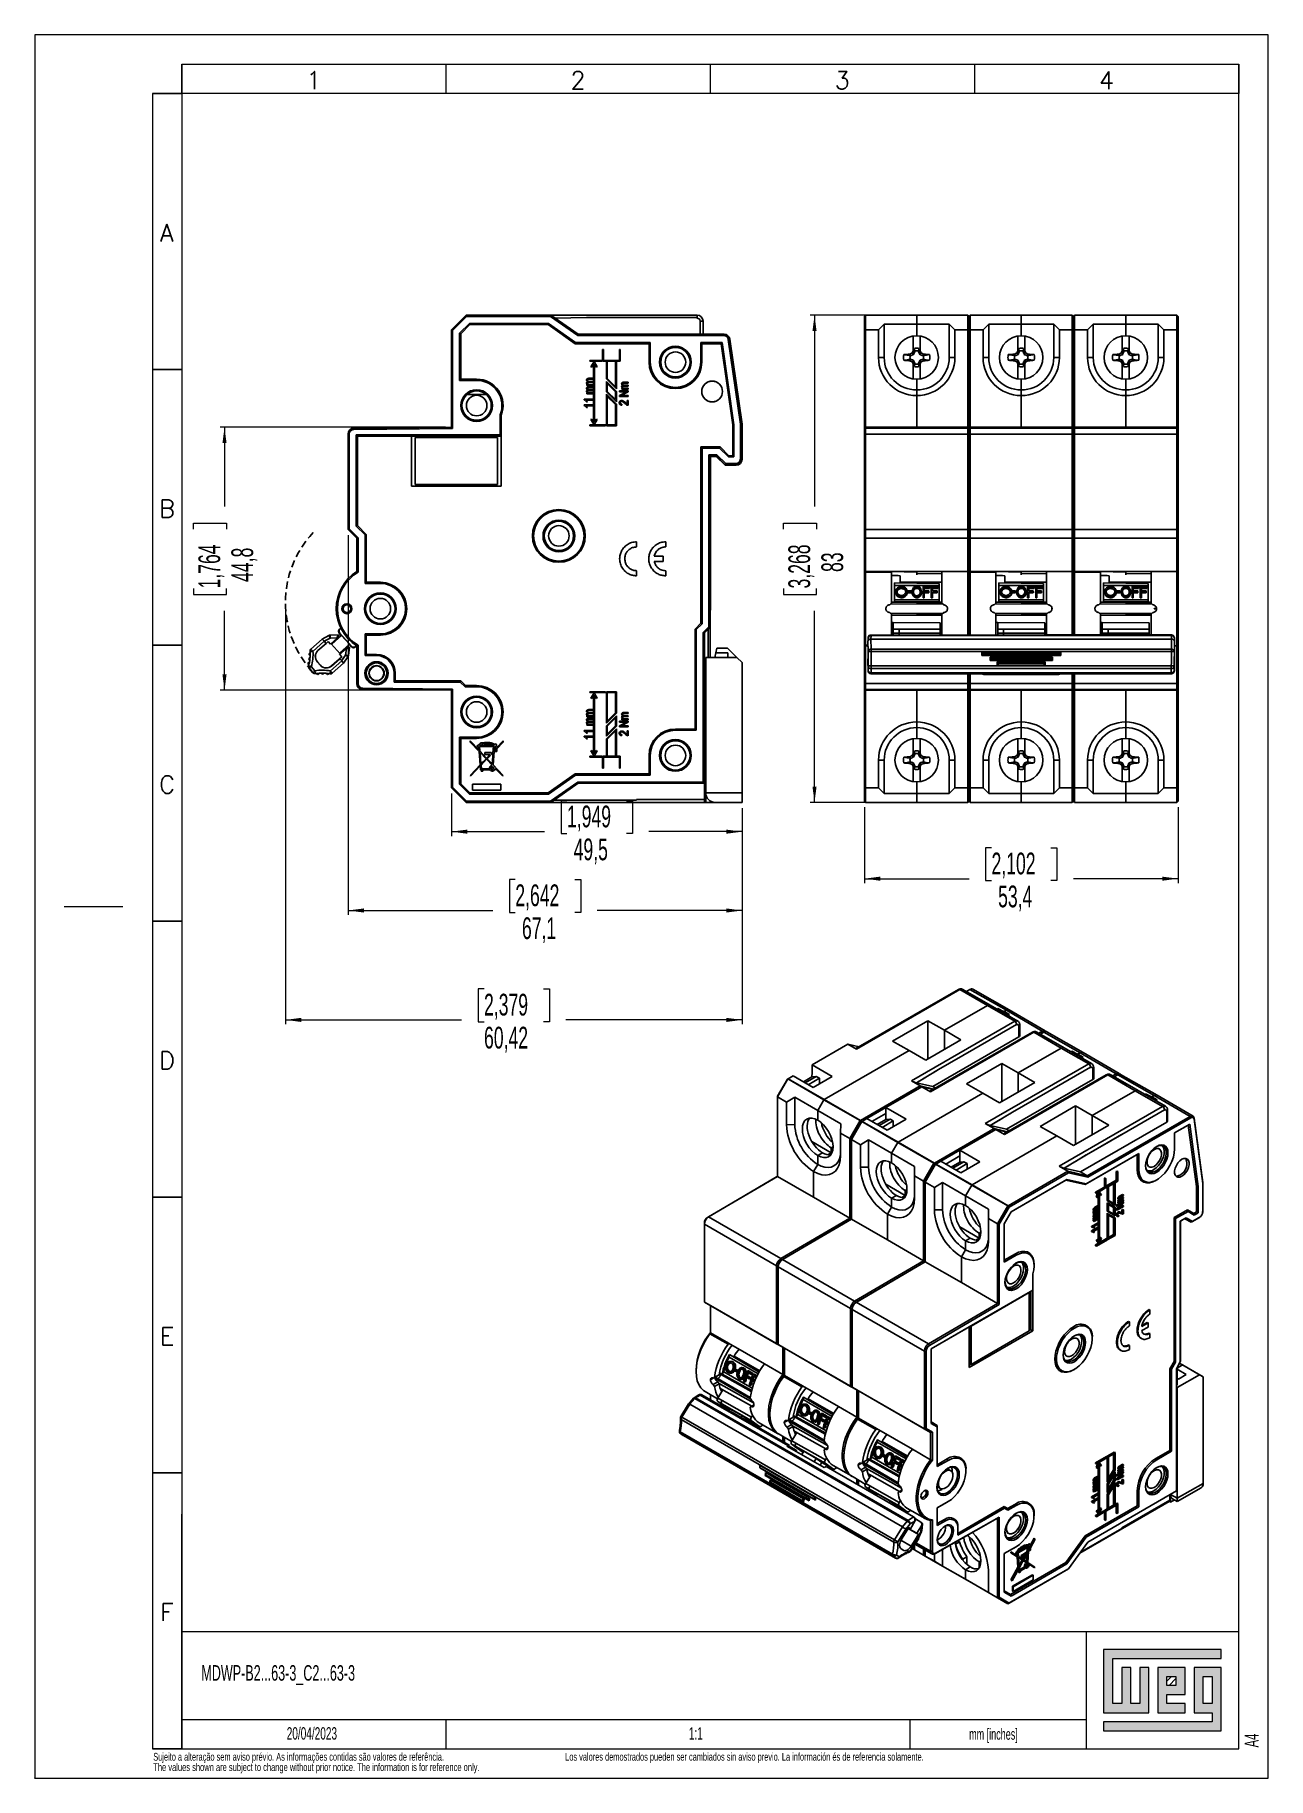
# Model space of a CAD drawing. Header units: millimetres. Extents: x 0 to 210, y 0 to 297.
import ezdxf

# ---------------------------------------------------------------- set-up
doc = ezdxf.new("R2010")
doc.units = ezdxf.units.MM
doc.header["$PDSIZE"] = -1
doc.linetypes.add('HIDDEN', pattern=[1.905, 1.27, -0.635])
doc.layers.add('FORMATO', color=7, linetype='Continuous')
doc.layers.add('LEGENDA', color=7, linetype='Continuous')
doc.styles.add('SLDTEXTSTYLE0', font='ROMANS')
doc.styles.add('SLDTEXTSTYLE1', font='TXT', dxfattribs={"width": 0.605})
doc.styles.add('SLDTEXTSTYLE2', font='TXT', dxfattribs={"width": 0.569583})
doc.dimstyles.new('SLDDIMSTYLE0', dxfattribs={"dimtxt": 3.595646, "dimasz": 2.7, "dimexe": 0, "dimexo": 0.0625, "dimgap": 0.898912, "dimtad": 0, "dimrnd": 1e-09, "dimzin": 12, "dimdsep": 46, "dimtxsty": 'SLDTEXTSTYLE1', "dimsah": 1, "dimcen": 0.09, "dimadec": 0, "dimazin": 3, "dimtfac": 1, "dimtdec": 3, "dimtofl": 0, "dimtmove": 0, "dimatfit": 3, "dimfxl": 1, "dimfrac": 2, "dimtolj": 1, "dimtzin": 12, "dimarcsym": 0})

msp = doc.modelspace()

# ---------------------------------------------------------------- texts
at = {"layer": 'FORMATO'}
for s, insert, char_height, attachment_point, style in [('1', (47.477, 290.776), 3, 2, 'SLDTEXTSTYLE0'), ('2', (92.477, 290.776), 3, 2, 'SLDTEXTSTYLE0'), ('3', (137.477, 290.776), 3, 2, 'SLDTEXTSTYLE0'), ('4', (182.477, 290.776), 3, 2, 'SLDTEXTSTYLE0'), ('A', (22.482, 264.776), 3, 2, 'SLDTEXTSTYLE0'), ('B', (22.501, 217.776), 3, 2, 'SLDTEXTSTYLE0'), ('C', (22.501, 170.776), 3, 2, 'SLDTEXTSTYLE0'), ('D', (22.501, 123.776), 3, 2, 'SLDTEXTSTYLE0'), ('E', (22.506, 76.776), 3, 2, 'SLDTEXTSTYLE0'), ('F', (22.482, 29.776), 3, 2, 'SLDTEXTSTYLE0'), ('mm [inches]', (159.088, 8.445), 1.9, 1, 'SLDTEXTSTYLE1')]:
    msp.add_mtext(s, dxfattribs=dict(at, insert=insert, char_height=char_height, attachment_point=attachment_point, style=style))
at = {"layer": 'LEGENDA', "style": 'SLDTEXTSTYLE1'}
for s, insert, char_height, attachment_point in [('MDWP-B2...63-3_C2...63-3', (28.345, 19.251), 2.64583, 1), ('20/04/2023', (47.169, 8.677), 2.1167, 2), ('1:1', (112.547, 8.677), 2.1167, 2)]:
    msp.add_mtext(s, dxfattribs=dict(at, insert=insert, char_height=char_height, attachment_point=attachment_point))
at = {"layer": 'LEGENDA', "insert": (205.983, 5.232), "char_height": 2.3813, "attachment_point": 1, "rotation": 90, "style": 'SLDTEXTSTYLE1'}
msp.add_mtext('A4', dxfattribs=at)

# ---------------------------------------------------------------- blocks, each defined once
blk = doc.blocks.new('SW_NOTE_0')
at = {"color": 0, "linetype": 'Continuous', "lineweight": 0, "attachment_point": 1}
for s, insert, char_height, style in [('The values shown are subject to change without prior notice. The information is for reference only.', (0, -0.06), 1.3229, 'SLDTEXTSTYLE1'), ('Sujeito a alteração sem aviso prévio. As informações contidas são valores de referência.                                                           Los valores demostrados pueden ser cambiados sin aviso previo. La información és de referencia solamente.', (0, 1.71), 1.32292, 'SLDTEXTSTYLE2')]:
    blk.add_mtext(s, dxfattribs=dict(at, insert=insert, char_height=char_height, style=style))
blk = doc.blocks.new('_D')
at = {"color": 7, "linetype": 'Continuous', "lineweight": 18}
for p, q in [((149.16, 249.24), (132.01, 249.24)), ((132.76, 249.24), (132.76, 216.63)), ((127.49, 212.8), (127.49, 213.82)), ((127.49, 213.82), (133.09, 213.82)), ((133.09, 213.82), (133.09, 212.8)), ((127.49, 202.68), (127.49, 201.66)), ((133.09, 201.66), (133.09, 202.68)), ((127.49, 201.66), (133.09, 201.66)), ((132.76, 166.24), (132.76, 198.85)), ((149.16, 166.24), (132.01, 166.24))]:
    blk.add_line(p, q, dxfattribs=at)
for points in [[(132.76, 249.24), (132.41, 246.54), (133.11, 246.54)], [(132.76, 166.24), (133.11, 168.94), (132.41, 168.94)]]:
    blk.add_solid(points, dxfattribs=at)
at = {"color": 7, "linetype": 'Continuous', "lineweight": 18, "char_height": 3.704, "attachment_point": 1, "rotation": 90, "style": 'SLDTEXTSTYLE1'}
for s, insert in [('3,268', (128.31, 202.68)), ('83', (133.93, 205.49))]:
    blk.add_mtext(s, dxfattribs=dict(at, insert=insert))
blk = doc.blocks.new('_D_1')
at = {"color": 7, "linetype": 'Continuous', "lineweight": 18}
for p, q in [((141.26, 165.44), (141.26, 152.49)), ((194.66, 165.44), (194.66, 152.49)), ((162.9, 158.51), (161.88, 158.51)), ((161.88, 158.51), (161.88, 152.91)), ((173.02, 158.51), (174.03, 158.51)), ((174.03, 158.51), (174.03, 152.91)), ((141.26, 153.24), (159.07, 153.24)), ((161.88, 152.91), (162.9, 152.91)), ((174.03, 152.91), (173.02, 152.91)), ((194.66, 153.24), (176.85, 153.24))]:
    blk.add_line(p, q, dxfattribs=at)
for points in [[(141.26, 153.24), (143.96, 152.89), (143.96, 153.59)], [(194.66, 153.24), (191.96, 153.59), (191.96, 152.89)]]:
    blk.add_solid(points, dxfattribs=at)
at = {"color": 7, "linetype": 'Continuous', "lineweight": 18, "char_height": 3.704, "attachment_point": 1, "style": 'SLDTEXTSTYLE1'}
for s, insert in [('2,102', (162.9, 157.68)), ('53,4', (164.02, 152.07))]:
    blk.add_mtext(s, dxfattribs=dict(at, insert=insert))
blk = doc.blocks.new('_D_2')
at = {"color": 7, "linetype": 'Continuous', "lineweight": 18}
for p, q in [((42.66, 199.29), (42.66, 128.43)), ((120.43, 165.24), (120.43, 128.43)), ((76.48, 134.45), (75.47, 134.45)), ((75.47, 134.45), (75.47, 128.85)), ((86.61, 134.45), (87.62, 134.45)), ((87.62, 134.45), (87.62, 128.85)), ((42.66, 129.18), (72.66, 129.18)), ((75.47, 128.85), (76.48, 128.85)), ((87.62, 128.85), (86.61, 128.85)), ((120.43, 129.18), (90.43, 129.18))]:
    blk.add_line(p, q, dxfattribs=at)
for points in [[(42.66, 129.18), (45.36, 128.83), (45.36, 129.53)], [(120.43, 129.18), (117.73, 129.53), (117.73, 128.83)]]:
    blk.add_solid(points, dxfattribs=at)
at = {"color": 7, "linetype": 'Continuous', "lineweight": 18, "char_height": 3.704, "attachment_point": 1, "style": 'SLDTEXTSTYLE1'}
for s, insert in [('2,379', (76.48, 133.63)), ('60,42', (76.48, 128.01))]:
    blk.add_mtext(s, dxfattribs=dict(at, insert=insert))
blk = doc.blocks.new('_D_3')
at = {"color": 7, "linetype": 'Continuous', "lineweight": 18}
for p, q in [((70.93, 167.74), (70.93, 160.5)), ((90.61, 166.51), (89.6, 166.51)), ((89.6, 166.51), (89.6, 160.92)), ((100.74, 166.51), (101.75, 166.51)), ((101.75, 166.51), (101.75, 160.92)), ((120.43, 165.24), (120.43, 160.5)), ((70.93, 161.25), (86.79, 161.25)), ((89.6, 160.92), (90.61, 160.92)), ((101.75, 160.92), (100.74, 160.92)), ((120.43, 161.25), (104.56, 161.25))]:
    blk.add_line(p, q, dxfattribs=at)
for points in [[(70.93, 161.25), (73.63, 160.9), (73.63, 161.6)], [(120.43, 161.25), (117.73, 161.6), (117.73, 160.9)]]:
    blk.add_solid(points, dxfattribs=at)
at = {"color": 7, "linetype": 'Continuous', "lineweight": 18, "char_height": 3.704, "attachment_point": 1, "style": 'SLDTEXTSTYLE1'}
for s, insert in [('1,949', (90.61, 165.69)), ('49,5', (91.74, 160.08))]:
    blk.add_mtext(s, dxfattribs=dict(at, insert=insert))
blk = doc.blocks.new('_D_4')
at = {"color": 7, "linetype": 'Continuous', "lineweight": 18}
for p, q in [((53.33, 211.74), (53.33, 147.07)), ((120.43, 165.24), (120.43, 147.07)), ((81.81, 153.09), (80.8, 153.09)), ((80.8, 153.09), (80.8, 147.49)), ((91.94, 153.09), (92.95, 153.09)), ((92.95, 153.09), (92.95, 147.49)), ((53.33, 147.82), (77.99, 147.82)), ((80.8, 147.49), (81.81, 147.49)), ((92.95, 147.49), (91.94, 147.49)), ((120.43, 147.82), (95.76, 147.82))]:
    blk.add_line(p, q, dxfattribs=at)
for points in [[(53.33, 147.82), (56.03, 147.47), (56.03, 148.17)], [(120.43, 147.82), (117.73, 148.17), (117.73, 147.47)]]:
    blk.add_solid(points, dxfattribs=at)
at = {"color": 7, "linetype": 'Continuous', "lineweight": 18, "char_height": 3.704, "attachment_point": 1, "style": 'SLDTEXTSTYLE1'}
for s, insert in [('2,642', (81.81, 152.26)), ('67,1', (82.94, 146.65))]:
    blk.add_mtext(s, dxfattribs=dict(at, insert=insert))
blk = doc.blocks.new('_D_5')
at = {"color": 7, "linetype": 'Continuous', "lineweight": 18}
for p, q in [((69.93, 230.14), (31.54, 230.14)), ((32.29, 230.14), (32.29, 216.63)), ((27.02, 212.8), (27.02, 213.82)), ((27.02, 213.82), (32.62, 213.82)), ((32.62, 213.82), (32.62, 212.8)), ((27.02, 202.68), (27.02, 201.66)), ((32.62, 201.66), (32.62, 202.68)), ((27.02, 201.66), (32.62, 201.66)), ((32.29, 185.34), (32.29, 198.85)), ((69.93, 185.34), (31.54, 185.34))]:
    blk.add_line(p, q, dxfattribs=at)
for points in [[(32.29, 230.14), (31.94, 227.44), (32.64, 227.44)], [(32.29, 185.34), (32.64, 188.04), (31.94, 188.04)]]:
    blk.add_solid(points, dxfattribs=at)
at = {"color": 7, "linetype": 'Continuous', "lineweight": 18, "char_height": 3.704, "attachment_point": 1, "rotation": 90, "style": 'SLDTEXTSTYLE1'}
for s, insert in [('1,764', (27.85, 202.68)), ('44,8', (33.46, 203.8))]:
    blk.add_mtext(s, dxfattribs=dict(at, insert=insert))

# ---------------------------------------------------------------- dimensions: what is measured, and where the dimension line sits
at = {"color": 7, "linetype": 'Continuous', "lineweight": 18}
for base, p1, p2, picture, middle in [((132.758, 166.239), (150.158, 249.239), (150.158, 166.239), '_D', (132.758, 207.739)), ((32.292, 185.339), (70.926, 230.139), (70.926, 185.339), '_D_5', (32.292, 207.739))]:
    dim = msp.add_linear_dim(base=base, p1=p1, p2=p2, angle=90, dimstyle='SLDDIMSTYLE0', dxfattribs=at)
    dim.commit()
    dim.dimension.update_dxf_attribs({"geometry": picture, "text_midpoint": middle, "dimtype": 160})
for base, p1, p2, picture, middle in [((53.326, 147.818), (120.426, 166.239), (53.326, 212.739), '_D_4', (86.876, 147.818)), ((120.426, 129.182), (42.663, 200.292), (120.426, 166.239), '_D_2', (81.544, 129.182)), ((70.926, 161.246), (120.426, 166.239), (70.926, 168.739), '_D_3', (95.676, 161.246)), ((194.658, 153.239), (141.258, 166.439), (194.658, 166.443), '_D_1', (167.958, 153.239))]:
    dim = msp.add_linear_dim(base=base, p1=p1, p2=p2, dimstyle='SLDDIMSTYLE0', dxfattribs=at)
    dim.commit()
    dim.dimension.update_dxf_attribs({"geometry": picture, "text_midpoint": middle, "dimtype": 160})

# ---------------------------------------------------------------- hatches: boundary and pattern name
at = {"linetype": 'Continuous'}
msp.add_hatch(color=7, dxfattribs=at).paths.add_polyline_path([(181.99, 21.93), (181.99, 11.15), (189.69, 11.15), (189.69, 18.85), (188.15, 18.85), (188.15, 12.69), (186.61, 12.69), (186.61, 18.85), (185.07, 18.85), (185.07, 12.69), (183.53, 12.69), (183.53, 20.39), (202.01, 20.39), (202.01, 21.93)], flags=0)
h = msp.add_hatch(color=7, dxfattribs=at)
h.paths.add_polyline_path([(181.99, 8.07), (202.01, 8.07), (202.01, 18.85), (197.39, 18.85), (197.39, 11.15), (200.47, 11.15), (200.47, 9.61), (181.99, 9.61)], flags=0)
h.paths.add_polyline_path([(198.93, 17.31), (200.47, 17.31), (200.47, 12.69), (198.93, 12.69)], flags=0)
h = msp.add_hatch(color=7, dxfattribs=at)
h.paths.add_polyline_path([(195.85, 12.69), (192.77, 12.69), (192.77, 14.23), (195.85, 14.23), (195.85, 18.85), (191.23, 18.85), (191.23, 11.15), (195.85, 11.15)], flags=0)
h.paths.add_polyline_path([(194.31, 15.77), (192.77, 15.77), (192.77, 17.31), (194.31, 17.31)], flags=0)
h = msp.add_hatch(dxfattribs=at)
h.set_pattern_fill('ANSI31', color=8, scale=0.25, style=0)
h.paths.add_polyline_path([(194.31, 15.77), (192.77, 15.77), (192.77, 17.31), (194.31, 17.31)], flags=0)

# ---------------------------------------------------------------- linework, layer by layer
at = {"color": 7, "linetype": 'Continuous', "lineweight": 25}
for p, q in [((70.926, 246.739), (73.426, 249.239)), ((70.926, 246.739), (71.129, 246.655)), ((70.926, 230.139), (70.926, 246.739)), ((73.51, 249.036), (71.129, 246.655)), ((71.129, 246.655), (71.129, 229.937)), ((72.326, 246.159), (74.005, 247.839)), ((74.088, 247.639), (72.526, 246.076)), ((73.426, 249.239), (73.51, 249.036)), ((73.426, 249.239), (73.51, 249.239)), ((73.51, 249.239), (73.51, 249.036)), ((73.51, 249.239), (87.884, 249.239)), ((87.82, 249.036), (73.51, 249.036)), ((74.005, 247.839), (87.443, 247.839)), ((74.088, 247.639), (74.005, 247.839)), ((87.38, 247.639), (74.088, 247.639)), ((87.38, 247.639), (87.443, 247.839)), ((92.021, 244.389), (87.38, 247.639)), ((87.443, 247.839), (92.084, 244.589)), ((87.884, 249.239), (87.82, 249.036)), ((92.461, 245.786), (87.82, 249.036)), ((87.884, 249.239), (92.526, 245.989)), ((87.884, 249.239), (112.776, 249.239)), ((88.593, 248.743), (93.926, 248.863)), ((93.926, 248.863), (93.926, 248.846)), ((102.426, 248.846), (93.926, 248.846)), ((102.426, 248.839), (102.426, 248.846)), ((102.426, 248.839), (112.707, 248.839)), ((112.707, 248.839), (112.723, 248.739)), ((112.776, 248.739), (112.723, 248.739)), ((112.776, 249.239), (112.776, 248.739)), ((113.276, 245.989), (113.276, 248.239)), ((113.776, 248.239), (113.276, 248.239)), ((113.776, 248.239), (113.776, 245.989)), ((141.258, 249.039), (141.458, 249.239)), ((141.258, 246.656), (141.258, 249.039)), ((141.258, 246.656), (141.458, 246.739)), ((141.258, 229.939), (141.258, 246.656)), ((141.458, 249.239), (141.458, 246.739)), ((141.458, 249.239), (150.158, 249.239)), ((143.658, 246.739), (141.458, 246.739)), ((141.458, 246.739), (141.458, 230.139)), ((143.658, 246.739), (144.624, 247.739)), ((143.658, 242.039), (143.658, 246.739)), ((144.624, 247.739), (150.158, 247.739)), ((144.624, 247.739), (144.624, 242.039)), ((150.158, 247.739), (150.158, 249.239)), ((150.158, 249.239), (158.856, 249.239)), ((150.158, 247.739), (150.158, 245.739)), ((155.692, 247.739), (150.158, 247.739)), ((155.692, 242.039), (155.692, 247.739)), ((155.692, 247.739), (156.658, 246.739)), ((156.658, 246.739), (156.658, 242.039)), ((158.856, 246.739), (156.658, 246.739)), ((158.856, 246.739), (158.856, 249.239)), ((158.856, 249.239), (159.058, 249.036)), ((158.856, 246.739), (159.058, 246.655)), ((158.856, 230.139), (158.856, 246.739)), ((159.058, 249.039), (159.258, 249.239)), ((159.058, 246.656), (159.058, 249.039)), ((159.058, 246.656), (159.258, 246.739)), ((159.058, 229.939), (159.058, 246.656)), ((159.258, 249.239), (159.258, 246.739)), ((159.258, 249.239), (167.958, 249.239)), ((161.458, 246.739), (159.258, 246.739)), ((159.258, 246.739), (159.258, 230.139)), ((161.458, 246.739), (162.424, 247.739)), ((161.458, 242.039), (161.458, 246.739)), ((162.424, 247.739), (162.424, 242.039)), ((162.424, 247.739), (167.958, 247.739)), ((167.958, 249.239), (176.656, 249.239)), ((167.958, 247.739), (167.958, 249.239)), ((173.492, 247.739), (167.958, 247.739)), ((167.958, 247.739), (167.958, 245.739)), ((173.492, 242.039), (173.492, 247.739)), ((173.492, 247.739), (174.458, 246.739)), ((174.458, 246.739), (174.458, 242.039)), ((176.656, 246.739), (174.458, 246.739)), ((176.656, 246.739), (176.656, 249.239)), ((176.656, 249.239), (176.858, 249.036)), ((176.656, 230.139), (176.656, 246.739)), ((176.656, 246.739), (176.858, 246.655)), ((176.858, 249.039), (177.058, 249.239)), ((176.858, 246.656), (176.858, 249.039)), ((176.858, 246.656), (177.058, 246.739)), ((176.858, 229.939), (176.858, 246.656)), ((177.058, 249.239), (177.058, 246.739)), ((177.058, 249.239), (185.758, 249.239)), ((179.258, 246.739), (177.058, 246.739)), ((177.058, 246.739), (177.058, 230.139)), ((179.258, 246.739), (180.224, 247.739)), ((179.258, 242.039), (179.258, 246.739)), ((180.224, 247.739), (185.758, 247.739)), ((180.224, 247.739), (180.224, 242.039)), ((185.758, 247.739), (185.758, 249.239)), ((185.758, 249.239), (194.456, 249.239)), ((185.758, 247.739), (185.758, 245.739)), ((191.292, 247.739), (185.758, 247.739)), ((191.292, 242.039), (191.292, 247.739)), ((191.292, 247.739), (192.258, 246.739)), ((192.258, 246.739), (192.258, 242.039)), ((194.456, 246.739), (192.258, 246.739)), ((194.456, 246.739), (194.456, 249.239)), ((194.456, 249.239), (194.658, 249.036)), ((194.456, 246.739), (194.658, 246.655)), ((194.456, 230.139), (194.456, 246.739)), ((194.658, 249.036), (194.658, 246.655)), ((194.658, 246.655), (194.658, 229.937)), ((72.326, 238.139), (72.326, 246.159)), ((72.526, 246.076), (72.326, 246.159)), ((72.526, 246.076), (72.526, 238.339)), ((92.021, 244.389), (92.084, 244.589)), ((104.576, 244.389), (92.021, 244.389)), ((92.084, 244.589), (104.776, 244.589)), ((92.526, 245.989), (92.461, 245.786)), ((117.282, 245.786), (92.461, 245.786)), ((92.526, 245.989), (117.282, 245.989)), ((104.576, 244.389), (104.776, 244.589)), ((104.576, 241.239), (104.576, 244.389)), ((104.776, 244.589), (104.776, 241.239)), ((113.376, 244.589), (117.012, 244.589)), ((113.376, 241.239), (113.376, 244.589)), ((113.576, 244.389), (113.376, 244.589)), ((116.839, 244.389), (113.576, 244.389)), ((113.576, 244.389), (113.576, 241.239)), ((116.839, 244.389), (117.012, 244.589)), ((118.826, 230.575), (116.839, 244.389)), ((117.012, 244.589), (119.026, 230.589)), ((117.282, 245.989), (117.282, 245.786)), ((117.282, 245.989), (117.359, 245.989)), ((118.272, 245.132), (118.071, 245.103)), ((120.146, 230.669), (118.071, 245.103)), ((118.272, 245.132), (120.35, 230.684)), ((118.349, 245.132), (118.272, 245.132)), ((120.426, 230.689), (118.349, 245.132)), ((149.558, 243.116), (149.558, 245.69)), ((149.825, 243.135), (149.766, 243.579)), ((150.49, 243.135), (150.55, 243.579)), ((150.758, 245.69), (150.758, 243.116)), ((167.358, 243.116), (167.358, 245.69)), ((167.625, 243.135), (167.566, 243.579)), ((168.29, 243.135), (168.35, 243.579)), ((168.558, 245.69), (168.558, 243.116)), ((185.158, 243.116), (185.158, 245.69)), ((185.425, 243.135), (185.366, 243.579)), ((186.09, 243.135), (186.15, 243.579)), ((186.358, 245.69), (186.358, 243.116)), ((94.526, 241.389), (94.526, 241.539)), ((94.526, 241.539), (96.526, 241.539)), ((96.526, 241.389), (94.526, 241.389)), ((94.697, 240.464), (95.226, 241.379)), ((95.151, 240.949), (94.827, 240.389)), ((95.151, 230.979), (95.151, 240.949)), ((95.226, 241.379), (95.754, 240.464)), ((95.624, 240.389), (95.301, 240.949)), ((95.301, 240.949), (95.301, 230.979)), ((96.526, 241.539), (96.526, 241.389)), ((96.676, 241.389), (96.676, 243.389)), ((96.676, 243.389), (96.826, 243.389)), ((97.326, 241.389), (96.676, 241.389)), ((96.826, 243.389), (96.826, 241.539)), ((96.826, 241.539), (99.526, 241.539)), ((97.326, 238.389), (97.326, 241.389)), ((97.476, 241.389), (98.876, 241.389)), ((97.476, 238.451), (97.476, 241.389)), ((98.876, 241.389), (98.876, 237.051)), ((99.026, 241.389), (99.026, 236.689)), ((99.676, 241.389), (99.026, 241.389)), ((99.526, 241.539), (99.526, 243.389)), ((99.526, 243.389), (99.676, 243.389)), ((99.676, 243.389), (99.676, 241.389)), ((104.576, 241.239), (104.776, 241.239)), ((113.576, 241.239), (113.376, 241.239)), ((144.624, 242.039), (143.658, 242.039)), ((149.394, 242.803), (149.015, 242.604)), ((149.394, 241.276), (149.015, 241.474)), ((149.062, 242.372), (149.242, 242.375)), ((149.558, 243.116), (149.394, 242.803)), ((149.638, 242.559), (149.394, 242.803)), ((149.638, 241.519), (149.394, 241.276)), ((149.558, 240.962), (149.394, 241.276)), ((149.558, 243.116), (149.558, 242.715)), ((149.558, 242.715), (149.729, 243.046)), ((149.558, 241.364), (149.729, 241.032)), ((149.558, 240.962), (149.558, 241.364)), ((149.558, 238.388), (149.558, 240.962)), ((149.822, 241.124), (149.729, 241.032)), ((149.825, 240.944), (149.766, 240.499)), ((149.822, 241.124), (149.825, 240.944)), ((150.49, 240.944), (150.55, 240.499)), ((150.493, 242.955), (150.586, 243.046)), ((150.758, 242.715), (150.586, 243.046)), ((150.758, 241.364), (150.586, 241.032)), ((150.678, 242.559), (150.922, 242.803)), ((150.678, 241.519), (150.922, 241.276)), ((150.758, 243.116), (150.758, 242.715)), ((150.758, 243.116), (150.922, 242.803)), ((150.758, 240.962), (150.758, 241.364)), ((150.758, 240.962), (150.922, 241.276)), ((150.758, 240.962), (150.758, 238.388)), ((150.922, 242.803), (151.3, 242.604)), ((150.922, 241.276), (151.3, 241.474)), ((151.254, 241.707), (151.073, 241.704)), ((156.658, 242.039), (155.692, 242.039)), ((162.424, 242.039), (161.458, 242.039)), ((167.194, 242.803), (166.815, 242.604)), ((167.194, 241.276), (166.815, 241.474)), ((166.862, 242.372), (167.042, 242.375)), ((167.358, 243.116), (167.194, 242.803)), ((167.438, 242.559), (167.194, 242.803)), ((167.438, 241.519), (167.194, 241.276)), ((167.358, 240.962), (167.194, 241.276)), ((167.358, 243.116), (167.358, 242.715)), ((167.358, 242.715), (167.529, 243.046)), ((167.358, 241.364), (167.529, 241.032)), ((167.358, 240.962), (167.358, 241.364)), ((167.358, 238.388), (167.358, 240.962)), ((167.622, 241.124), (167.529, 241.032)), ((167.625, 240.944), (167.566, 240.499)), ((167.622, 241.124), (167.625, 240.944)), ((168.29, 240.944), (168.35, 240.499)), ((168.293, 242.955), (168.386, 243.046)), ((168.558, 242.715), (168.386, 243.046)), ((168.558, 241.364), (168.386, 241.032)), ((168.478, 242.559), (168.722, 242.803)), ((168.478, 241.519), (168.722, 241.276)), ((168.558, 243.116), (168.558, 242.715)), ((168.558, 243.116), (168.722, 242.803)), ((168.558, 240.962), (168.558, 241.364)), ((168.558, 240.962), (168.722, 241.276)), ((168.558, 240.962), (168.558, 238.388)), ((168.722, 242.803), (169.1, 242.604)), ((168.722, 241.276), (169.1, 241.474)), ((169.054, 241.707), (168.873, 241.704)), ((174.458, 242.039), (173.492, 242.039)), ((180.224, 242.039), (179.258, 242.039)), ((184.994, 242.803), (184.615, 242.604)), ((184.994, 241.276), (184.615, 241.474)), ((184.662, 242.372), (184.842, 242.375)), ((185.158, 243.116), (184.994, 242.803)), ((185.238, 242.559), (184.994, 242.803)), ((185.238, 241.519), (184.994, 241.276)), ((185.158, 240.962), (184.994, 241.276)), ((185.158, 243.116), (185.158, 242.715)), ((185.158, 242.715), (185.329, 243.046)), ((185.158, 241.364), (185.329, 241.032)), ((185.158, 240.962), (185.158, 241.364)), ((185.158, 238.388), (185.158, 240.962)), ((185.422, 241.124), (185.329, 241.032)), ((185.425, 240.944), (185.366, 240.499)), ((185.422, 241.124), (185.425, 240.944)), ((186.09, 240.944), (186.15, 240.499)), ((186.093, 242.955), (186.186, 243.046)), ((186.358, 242.715), (186.186, 243.046)), ((186.358, 241.364), (186.186, 241.032)), ((186.278, 242.559), (186.522, 242.803)), ((186.278, 241.519), (186.522, 241.276)), ((186.358, 243.116), (186.358, 242.715)), ((186.358, 243.116), (186.522, 242.803)), ((186.358, 240.962), (186.358, 241.364)), ((186.358, 240.962), (186.522, 241.276)), ((186.358, 240.962), (186.358, 238.388)), ((186.522, 242.803), (186.9, 242.604)), ((186.522, 241.276), (186.9, 241.474)), ((186.854, 241.707), (186.673, 241.704)), ((192.258, 242.039), (191.292, 242.039)), ((72.526, 238.339), (72.326, 238.139)), ((75.226, 238.139), (72.326, 238.139)), ((72.526, 238.339), (75.226, 238.339)), ((75.226, 238.339), (75.226, 238.139)), ((94.305, 238.487), (95.051, 238.487)), ((95.051, 237.805), (94.342, 237.805)), ((95.051, 238.331), (94.364, 238.331)), ((94.417, 237.961), (95.051, 237.961)), ((94.827, 240.389), (94.697, 240.464)), ((95.051, 238.487), (95.051, 238.331)), ((95.051, 237.961), (95.051, 237.805)), ((95.754, 240.464), (95.624, 240.389)), ((99.026, 236.689), (97.326, 238.389)), ((97.326, 236.189), (97.326, 237.965)), ((97.326, 237.965), (99.026, 236.265)), ((98.876, 237.051), (97.476, 238.451)), ((97.476, 237.603), (98.876, 236.203)), ((97.476, 236.251), (97.476, 237.603)), ((100.28, 237.837), (101.026, 237.837)), ((101.026, 237.681), (100.339, 237.681)), ((101.026, 237.837), (101.026, 237.681)), ((150.158, 238.339), (150.158, 236.505)), ((167.958, 238.339), (167.958, 236.505)), ((185.758, 238.339), (185.758, 236.505)), ((76.853, 235.737), (73.598, 235.737)), ((93.531, 234.821), (93.531, 234.922)), ((93.531, 234.922), (95.051, 234.922)), ((95.051, 234.766), (93.862, 234.766)), ((93.96, 237.416), (94.113, 237.416)), ((93.96, 237.279), (93.96, 237.416)), ((95.051, 237.279), (93.96, 237.279)), ((93.96, 235.974), (94.113, 235.974)), ((93.96, 235.838), (93.96, 235.974)), ((95.051, 235.838), (93.96, 235.838)), ((94.305, 237.045), (95.051, 237.045)), ((95.051, 236.364), (94.342, 236.364)), ((95.051, 236.89), (94.364, 236.89)), ((94.417, 236.519), (95.051, 236.519)), ((94.485, 237.435), (95.051, 237.435)), ((94.485, 235.993), (95.051, 235.993)), ((95.051, 237.435), (95.051, 237.279)), ((95.051, 237.045), (95.051, 236.89)), ((95.051, 236.519), (95.051, 236.364)), ((95.051, 235.993), (95.051, 235.838)), ((95.051, 234.922), (95.051, 234.766)), ((99.026, 234.489), (97.326, 236.189)), ((97.326, 230.389), (97.326, 235.765)), ((97.326, 235.765), (99.026, 234.065)), ((98.876, 234.851), (97.476, 236.251)), ((97.476, 230.539), (97.476, 235.403)), ((97.476, 235.403), (98.876, 234.003)), ((98.876, 236.203), (98.876, 234.851)), ((99.026, 236.265), (99.026, 234.489)), ((99.526, 236.201), (99.526, 236.357)), ((99.526, 236.357), (101.026, 236.357)), ((100.721, 236.201), (99.526, 236.201)), ((99.526, 235.568), (100.721, 236.201)), ((99.526, 235.402), (99.526, 235.568)), ((101.026, 235.402), (99.526, 235.402)), ((101.026, 236.19), (99.831, 235.558)), ((99.831, 235.558), (101.026, 235.558)), ((99.935, 236.629), (99.935, 236.766)), ((99.935, 236.766), (100.088, 236.766)), ((101.026, 236.629), (99.935, 236.629)), ((101.026, 237.155), (100.317, 237.155)), ((100.392, 237.311), (101.026, 237.311)), ((100.46, 236.785), (101.026, 236.785)), ((100.85, 234.701), (101.026, 234.701)), ((100.85, 234.116), (100.85, 234.701)), ((101.026, 237.311), (101.026, 237.155)), ((101.026, 236.785), (101.026, 236.629)), ((101.026, 236.357), (101.026, 236.19)), ((101.026, 235.558), (101.026, 235.402)), ((101.026, 234.701), (101.026, 233.902)), ((150.158, 236.505), (150.158, 235.539)), ((150.158, 230.139), (150.158, 235.539)), ((167.958, 235.539), (167.958, 236.505)), ((167.958, 230.139), (167.958, 235.539)), ((185.758, 236.505), (185.758, 235.539)), ((185.758, 230.139), (185.758, 235.539)), ((79.226, 228.839), (79.226, 232.261)), ((79.426, 232.224), (79.226, 232.261)), ((79.426, 232.224), (79.426, 228.639)), ((93.531, 233.866), (93.531, 233.967)), ((93.531, 233.967), (95.051, 233.967)), ((95.051, 233.812), (93.862, 233.812)), ((94.096, 234.454), (93.921, 234.454)), ((94.096, 233.5), (93.921, 233.5)), ((95.051, 233.967), (95.051, 233.812)), ((98.876, 234.003), (98.876, 230.539)), ((99.026, 234.065), (99.026, 230.389)), ((99.974, 234.078), (99.954, 233.922)), ((53.529, 228.994), (53.326, 228.994)), ((53.326, 212.739), (53.326, 228.994)), ((53.529, 228.994), (53.529, 212.824)), ((54.317, 229.994), (70.926, 230.139)), ((54.319, 229.791), (54.317, 229.994)), ((71.129, 229.937), (54.319, 229.791)), ((54.726, 228.839), (79.226, 228.839)), ((54.726, 213.319), (54.726, 228.839)), ((54.926, 228.639), (54.726, 228.839)), ((71.129, 229.937), (70.926, 230.139)), ((79.426, 228.639), (79.226, 228.839)), ((94.526, 230.389), (94.526, 230.539)), ((94.526, 230.539), (97.176, 230.539)), ((97.176, 230.389), (94.526, 230.389)), ((94.697, 231.464), (94.827, 231.539)), ((95.226, 230.549), (94.697, 231.464)), ((94.827, 231.539), (95.151, 230.979)), ((95.754, 231.464), (95.226, 230.549)), ((95.301, 230.979), (95.624, 231.539)), ((95.624, 231.539), (95.754, 231.464)), ((97.176, 230.539), (97.176, 230.389)), ((99.026, 230.389), (97.326, 230.389)), ((98.876, 230.539), (97.476, 230.539)), ((118.826, 230.575), (119.026, 230.589)), ((118.826, 225.289), (118.826, 230.575)), ((119.026, 230.589), (119.026, 225.089)), ((120.35, 230.684), (120.146, 230.669)), ((120.146, 224.765), (120.146, 230.669)), ((120.426, 230.689), (120.35, 230.684)), ((120.35, 230.684), (120.35, 224.765)), ((120.426, 230.689), (120.426, 224.689)), ((141.458, 230.139), (141.258, 229.939)), ((141.258, 229.939), (141.458, 230.139)), ((141.258, 229.794), (141.458, 229.994)), ((141.258, 229.794), (141.258, 229.939)), ((141.258, 228.994), (141.258, 229.794)), ((141.258, 212.822), (141.258, 228.994)), ((141.258, 228.994), (141.458, 228.994)), ((141.458, 230.139), (141.458, 229.994)), ((141.458, 230.139), (150.158, 230.139)), ((141.458, 229.994), (141.458, 228.994)), ((141.458, 229.994), (158.856, 229.994)), ((141.458, 228.994), (141.458, 212.739)), ((158.856, 228.994), (141.458, 228.994)), ((150.158, 230.139), (158.856, 230.139)), ((158.856, 229.994), (158.856, 230.139)), ((159.058, 229.937), (158.856, 230.139)), ((158.856, 228.994), (158.856, 229.994)), ((159.058, 229.791), (158.856, 229.994)), ((158.856, 212.739), (158.856, 228.994)), ((159.058, 228.994), (158.856, 228.994)), ((159.058, 229.939), (159.258, 230.139)), ((159.258, 230.139), (159.058, 229.939)), ((159.058, 229.794), (159.258, 229.994)), ((159.058, 229.794), (159.058, 229.939)), ((159.058, 228.994), (159.058, 229.794)), ((159.058, 228.994), (159.258, 228.994)), ((159.058, 212.822), (159.058, 228.994)), ((159.258, 230.139), (159.258, 229.994)), ((159.258, 230.139), (167.958, 230.139)), ((159.258, 229.994), (159.258, 228.994)), ((159.258, 229.994), (176.656, 229.994)), ((159.258, 228.994), (159.258, 212.739)), ((176.656, 228.994), (159.258, 228.994)), ((167.958, 230.139), (176.656, 230.139)), ((176.656, 229.994), (176.656, 230.139)), ((176.858, 229.937), (176.656, 230.139)), ((176.656, 228.994), (176.656, 229.994)), ((176.858, 229.791), (176.656, 229.994)), ((176.858, 228.994), (176.656, 228.994)), ((176.656, 212.739), (176.656, 228.994)), ((177.058, 230.139), (176.858, 229.939)), ((176.858, 229.939), (177.058, 230.139)), ((176.858, 229.794), (177.058, 229.994)), ((176.858, 229.794), (176.858, 229.939)), ((176.858, 228.994), (176.858, 229.794)), ((176.858, 228.994), (177.058, 228.994)), ((176.858, 212.822), (176.858, 228.994)), ((177.058, 230.139), (177.058, 229.994)), ((177.058, 230.139), (185.758, 230.139)), ((177.058, 229.994), (177.058, 228.994)), ((177.058, 229.994), (194.456, 229.994)), ((194.456, 228.994), (177.058, 228.994)), ((177.058, 228.994), (177.058, 212.739)), ((185.758, 230.139), (194.456, 230.139)), ((194.456, 229.994), (194.456, 230.139)), ((194.658, 229.937), (194.456, 230.139)), ((194.456, 228.994), (194.456, 229.994)), ((194.658, 229.791), (194.456, 229.994)), ((194.658, 228.994), (194.456, 228.994)), ((194.456, 212.739), (194.456, 228.994)), ((194.658, 229.937), (194.658, 229.791)), ((194.658, 229.791), (194.658, 228.994)), ((194.658, 228.994), (194.658, 212.824)), ((64.126, 228.639), (54.926, 228.639)), ((54.926, 228.639), (54.926, 213.402)), ((79.426, 228.639), (64.126, 228.639)), ((64.126, 220.139), (64.126, 228.639)), ((64.776, 228.389), (64.776, 220.389)), ((78.776, 228.389), (64.776, 228.389)), ((78.776, 220.389), (78.776, 228.389)), ((79.426, 228.639), (79.426, 220.139)), ((113.426, 226.789), (116.688, 226.789)), ((113.426, 226.789), (113.626, 226.589)), ((113.426, 196.752), (113.426, 226.789)), ((113.626, 226.589), (113.626, 196.669)), ((116.605, 226.589), (113.626, 226.589)), ((116.688, 226.789), (116.605, 226.589)), ((118.105, 225.089), (116.605, 226.589)), ((116.688, 226.789), (118.188, 225.289)), ((114.746, 225.469), (116.141, 225.469)), ((114.746, 196.135), (114.746, 225.469)), ((114.95, 225.265), (114.746, 225.469)), ((116.057, 225.265), (114.95, 225.265)), ((114.95, 225.265), (114.95, 196.05)), ((115.026, 225.189), (114.95, 225.265)), ((115.026, 225.189), (116.026, 225.189)), ((115.026, 199.155), (115.026, 225.189)), ((116.026, 225.189), (116.057, 225.265)), ((116.026, 225.189), (117.526, 223.689)), ((116.057, 225.265), (116.141, 225.469)), ((117.557, 223.765), (116.057, 225.265)), ((116.141, 225.469), (117.641, 223.969)), ((117.526, 223.689), (117.557, 223.765)), ((117.526, 223.689), (119.426, 223.689)), ((117.557, 223.765), (117.641, 223.969)), ((119.35, 223.765), (117.557, 223.765)), ((117.641, 223.969), (119.35, 223.969)), ((118.188, 225.289), (118.105, 225.089)), ((119.026, 225.089), (118.105, 225.089)), ((118.188, 225.289), (118.826, 225.289)), ((118.826, 225.289), (119.026, 225.089)), ((119.35, 223.765), (119.35, 223.969)), ((119.426, 223.689), (119.35, 223.765)), ((120.35, 224.765), (120.146, 224.765)), ((120.35, 224.765), (120.426, 224.689)), ((79.426, 220.139), (64.126, 220.139)), ((64.776, 220.389), (78.776, 220.389)), ((53.529, 212.824), (53.326, 212.739)), ((54.826, 211.239), (53.326, 212.739)), ((53.529, 212.824), (55.029, 211.324)), ((54.926, 213.402), (54.726, 213.319)), ((56.226, 211.819), (54.726, 213.319)), ((55.029, 211.324), (54.826, 211.239)), ((54.826, 205.584), (54.826, 211.239)), ((54.926, 213.402), (56.426, 211.902)), ((55.029, 211.324), (55.029, 205.47)), ((56.226, 211.819), (56.426, 211.902)), ((56.226, 203.539), (56.226, 211.819)), ((56.426, 211.902), (56.426, 203.739)), ((141.258, 212.822), (141.458, 212.739)), ((141.258, 211.322), (141.258, 212.822)), ((141.258, 211.322), (141.458, 211.239)), ((141.258, 205.584), (141.258, 211.322)), ((141.458, 212.739), (141.458, 211.239)), ((141.458, 212.739), (158.856, 212.739)), ((141.458, 211.239), (158.856, 211.239)), ((141.458, 211.239), (141.458, 205.584)), ((159.058, 212.824), (158.856, 212.739)), ((158.856, 211.239), (158.856, 212.739)), ((159.058, 211.324), (158.856, 211.239)), ((158.856, 205.584), (158.856, 211.239)), ((159.058, 211.322), (159.058, 212.822)), ((159.058, 212.822), (159.258, 212.739)), ((159.058, 211.322), (159.258, 211.239)), ((159.058, 205.584), (159.058, 211.322)), ((159.258, 212.739), (159.258, 211.239)), ((159.258, 212.739), (176.656, 212.739)), ((159.258, 211.239), (176.656, 211.239)), ((159.258, 211.239), (159.258, 205.584)), ((176.858, 212.824), (176.656, 212.739)), ((176.656, 211.239), (176.656, 212.739)), ((176.858, 211.324), (176.656, 211.239)), ((176.656, 205.584), (176.656, 211.239)), ((176.858, 211.322), (176.858, 212.822)), ((176.858, 212.822), (177.058, 212.739)), ((176.858, 211.322), (177.058, 211.239)), ((176.858, 205.584), (176.858, 211.322)), ((177.058, 212.739), (177.058, 211.239)), ((177.058, 212.739), (194.456, 212.739)), ((177.058, 211.239), (194.456, 211.239)), ((177.058, 211.239), (177.058, 205.584)), ((194.658, 212.824), (194.456, 212.739)), ((194.456, 211.239), (194.456, 212.739)), ((194.658, 211.324), (194.456, 211.239)), ((194.456, 205.584), (194.456, 211.239)), ((194.658, 212.824), (194.658, 211.324)), ((194.658, 211.324), (194.658, 205.47)), ((102.472, 209.766), (102.472, 210.634)), ((106.966, 208.172), (105.445, 208.172)), ((106.966, 207.304), (106.966, 208.172)), ((107.426, 209.765), (107.426, 210.633)), ((55.029, 205.47), (54.826, 205.584)), ((102.471, 204.844), (102.472, 205.713)), ((105.446, 207.302), (106.966, 207.304)), ((107.425, 204.843), (107.425, 205.711)), ((141.258, 205.471), (141.258, 205.584)), ((141.458, 205.584), (141.258, 205.584)), ((141.758, 205.471), (141.258, 205.471)), ((141.258, 205.465), (141.258, 205.471)), ((141.258, 193.013), (141.258, 205.465)), ((141.258, 205.465), (141.458, 205.462)), ((141.458, 205.584), (154.458, 205.584)), ((141.458, 205.462), (141.458, 193.017)), ((141.458, 205.462), (145.858, 205.462)), ((141.758, 205.471), (141.758, 205.584)), ((142.258, 205.473), (141.758, 205.471)), ((142.258, 205.584), (142.258, 205.473)), ((142.258, 205.473), (145.858, 205.473)), ((145.858, 205.584), (145.858, 205.473)), ((150.158, 205.46), (145.858, 205.584)), ((145.858, 205.473), (145.858, 205.462)), ((145.858, 200.189), (145.858, 205.462)), ((150.158, 205.46), (150.158, 205.211)), ((150.158, 205.211), (154.458, 205.184)), ((150.158, 204.988), (150.158, 205.211)), ((154.458, 200.189), (154.458, 205.584)), ((154.458, 205.584), (158.856, 205.584)), ((158.856, 194.754), (158.856, 205.584)), ((159.058, 205.47), (158.856, 205.584)), ((159.258, 205.584), (159.058, 205.584)), ((159.058, 205.584), (159.058, 205.47)), ((159.558, 205.471), (159.058, 205.471)), ((159.058, 194.754), (159.058, 205.465)), ((159.058, 205.465), (159.258, 205.462)), ((159.058, 205.465), (159.058, 205.465)), ((159.258, 205.584), (172.258, 205.584)), ((159.258, 205.462), (159.258, 194.754)), ((159.258, 205.462), (163.658, 205.462)), ((159.558, 205.471), (159.558, 205.584)), ((160.058, 205.473), (159.558, 205.471)), ((160.058, 205.584), (160.058, 205.473)), ((160.058, 205.473), (163.658, 205.473)), ((167.958, 205.46), (163.658, 205.584)), ((163.658, 205.584), (163.658, 205.473)), ((163.658, 205.473), (163.658, 205.462)), ((163.658, 200.189), (163.658, 205.462)), ((167.958, 205.46), (167.958, 205.211)), ((167.958, 205.211), (172.258, 205.184)), ((167.958, 204.988), (167.958, 205.211)), ((172.258, 200.189), (172.258, 205.584)), ((172.258, 205.584), (176.656, 205.584)), ((176.656, 194.761), (176.656, 205.584)), ((176.858, 205.47), (176.656, 205.584)), ((176.858, 205.584), (176.858, 205.47)), ((177.058, 205.584), (176.858, 205.584)), ((177.358, 205.471), (176.858, 205.471)), ((176.858, 194.761), (176.858, 205.465)), ((176.858, 205.465), (177.058, 205.462)), ((176.858, 205.465), (176.858, 205.465)), ((177.058, 205.584), (190.058, 205.584)), ((177.058, 205.462), (177.058, 194.761)), ((177.058, 205.462), (181.458, 205.462)), ((177.358, 205.471), (177.358, 205.584)), ((177.858, 205.473), (177.358, 205.471)), ((177.858, 205.584), (177.858, 205.473)), ((177.858, 205.473), (181.458, 205.473)), ((181.458, 205.584), (181.458, 205.473)), ((185.758, 205.46), (181.458, 205.584)), ((181.458, 205.473), (181.458, 205.462)), ((181.458, 200.189), (181.458, 205.462)), ((185.758, 205.46), (185.758, 205.211)), ((185.758, 205.211), (190.058, 205.184)), ((185.758, 204.988), (185.758, 205.211)), ((190.058, 200.189), (190.058, 205.584)), ((190.058, 205.584), (194.456, 205.584)), ((194.456, 192.895), (194.456, 205.584)), ((194.658, 205.47), (194.456, 205.584)), ((194.658, 205.47), (194.658, 193.008)), ((56.226, 203.539), (56.426, 203.739)), ((58.826, 203.539), (56.226, 203.539)), ((56.426, 203.739), (58.826, 203.739)), ((58.826, 203.539), (58.826, 203.739)), ((145.858, 204.875), (147.358, 204.862)), ((146.358, 203.166), (146.356, 203.655)), ((146.358, 203.166), (153.958, 203.166)), ((146.562, 202.182), (146.559, 202.041)), ((147.358, 203.757), (147.358, 204.862)), ((154.458, 203.71), (147.358, 203.757)), ((147.358, 203.757), (154.458, 203.757)), ((148.556, 202.041), (148.554, 202.183)), ((148.712, 202.275), (148.709, 202.136)), ((148.712, 202.062), (148.709, 201.918)), ((149.204, 202.275), (148.712, 202.275)), ((148.712, 202.062), (149.204, 202.062)), ((149.204, 202.275), (149.206, 202.136)), ((149.204, 202.062), (149.206, 201.918)), ((149.394, 202.146), (149.392, 202.004)), ((150.185, 202.846), (150.185, 202.701)), ((150.684, 202.564), (150.681, 202.421)), ((150.973, 202.042), (150.97, 202.185)), ((150.971, 202.167), (150.973, 202.025)), ((151.238, 203.009), (151.235, 202.868)), ((152.348, 203.009), (151.238, 203.009)), ((152.217, 202.291), (151.438, 202.291)), ((151.438, 202.092), (152.217, 202.092)), ((151.438, 202.092), (151.441, 201.948)), ((151.439, 202.825), (152.348, 202.825)), ((151.439, 202.825), (151.441, 202.68)), ((152.35, 202.68), (151.441, 202.68)), ((152.217, 202.291), (152.22, 202.151)), ((152.217, 202.092), (152.22, 201.948)), ((152.348, 203.009), (152.351, 202.868)), ((152.348, 202.825), (152.35, 202.68)), ((152.64, 203.009), (152.638, 202.868)), ((153.751, 203.009), (152.64, 203.009)), ((152.841, 202.825), (153.75, 202.825)), ((152.841, 202.825), (152.844, 202.68)), ((153.62, 202.291), (152.841, 202.291)), ((152.841, 202.092), (153.62, 202.092)), ((152.841, 202.092), (152.843, 201.948)), ((153.753, 202.68), (152.844, 202.68)), ((153.62, 202.291), (153.623, 202.151)), ((153.62, 202.092), (153.623, 201.948)), ((153.75, 202.825), (153.753, 202.68)), ((153.751, 203.009), (153.753, 202.868)), ((153.958, 203.166), (153.959, 203.546)), ((163.658, 204.875), (165.158, 204.862)), ((164.158, 203.166), (164.156, 203.655)), ((164.158, 203.166), (171.758, 203.166)), ((164.362, 202.182), (164.359, 202.041)), ((165.158, 203.757), (165.158, 204.862)), ((172.258, 203.71), (165.158, 203.757)), ((165.158, 203.757), (172.258, 203.757)), ((166.356, 202.041), (166.354, 202.183)), ((166.512, 202.275), (166.509, 202.136)), ((166.512, 202.062), (166.509, 201.918)), ((167.004, 202.275), (166.512, 202.275)), ((166.512, 202.062), (167.004, 202.062)), ((167.004, 202.275), (167.006, 202.136)), ((167.004, 202.062), (167.006, 201.918)), ((167.194, 202.146), (167.192, 202.004)), ((167.985, 202.846), (167.985, 202.701)), ((168.484, 202.564), (168.481, 202.421)), ((168.773, 202.042), (168.77, 202.185)), ((168.771, 202.167), (168.773, 202.025)), ((169.038, 203.009), (169.035, 202.868)), ((170.148, 203.009), (169.038, 203.009)), ((170.017, 202.291), (169.238, 202.291)), ((169.238, 202.092), (170.017, 202.092)), ((169.238, 202.092), (169.241, 201.948)), ((169.239, 202.825), (170.148, 202.825)), ((169.239, 202.825), (169.241, 202.68)), ((170.15, 202.68), (169.241, 202.68)), ((170.017, 202.291), (170.02, 202.151)), ((170.017, 202.092), (170.02, 201.948)), ((170.148, 203.009), (170.151, 202.868)), ((170.148, 202.825), (170.15, 202.68)), ((170.44, 203.009), (170.438, 202.868)), ((171.551, 203.009), (170.44, 203.009)), ((170.641, 202.825), (171.55, 202.825)), ((170.641, 202.825), (170.644, 202.68)), ((171.42, 202.291), (170.641, 202.291)), ((170.641, 202.092), (171.42, 202.092)), ((170.641, 202.092), (170.643, 201.948)), ((171.553, 202.68), (170.644, 202.68)), ((171.42, 202.291), (171.423, 202.151)), ((171.42, 202.092), (171.423, 201.948)), ((171.55, 202.825), (171.553, 202.68)), ((171.551, 203.009), (171.553, 202.868)), ((171.758, 203.166), (171.759, 203.546)), ((181.458, 204.875), (182.958, 204.862)), ((181.958, 203.166), (181.956, 203.655)), ((181.958, 203.166), (189.558, 203.166)), ((182.162, 202.182), (182.159, 202.041)), ((182.958, 203.757), (182.958, 204.862)), ((190.058, 203.71), (182.958, 203.757)), ((182.958, 203.757), (190.058, 203.757)), ((184.156, 202.041), (184.154, 202.183)), ((184.312, 202.275), (184.309, 202.136)), ((184.312, 202.062), (184.309, 201.918)), ((184.804, 202.275), (184.312, 202.275)), ((184.312, 202.062), (184.804, 202.062)), ((184.804, 202.275), (184.806, 202.136)), ((184.804, 202.062), (184.806, 201.918)), ((184.994, 202.146), (184.992, 202.004)), ((185.785, 202.846), (185.785, 202.701)), ((186.284, 202.564), (186.281, 202.421)), ((186.573, 202.042), (186.57, 202.185)), ((186.571, 202.167), (186.573, 202.025)), ((186.838, 203.009), (186.835, 202.868)), ((187.948, 203.009), (186.838, 203.009)), ((187.817, 202.291), (187.038, 202.291)), ((187.038, 202.092), (187.817, 202.092)), ((187.038, 202.092), (187.041, 201.948)), ((187.039, 202.825), (187.948, 202.825)), ((187.039, 202.825), (187.041, 202.68)), ((187.95, 202.68), (187.041, 202.68)), ((187.817, 202.291), (187.82, 202.151)), ((187.817, 202.092), (187.82, 201.948)), ((187.948, 203.009), (187.951, 202.868)), ((187.948, 202.825), (187.95, 202.68)), ((188.24, 203.009), (188.238, 202.868)), ((189.351, 203.009), (188.24, 203.009)), ((188.441, 202.825), (189.35, 202.825)), ((188.441, 202.825), (188.444, 202.68)), ((189.22, 202.291), (188.441, 202.291)), ((188.441, 202.092), (189.22, 202.092)), ((188.441, 202.092), (188.443, 201.948)), ((189.353, 202.68), (188.444, 202.68)), ((189.22, 202.291), (189.223, 202.151)), ((189.22, 202.092), (189.223, 201.948)), ((189.35, 202.825), (189.353, 202.68)), ((189.351, 203.009), (189.353, 202.868)), ((189.558, 203.166), (189.559, 203.546)), ((115.026, 199.155), (114.984, 198.739)), ((145.558, 199.889), (145.858, 200.189)), ((146.356, 200.405), (146.358, 200.734)), ((146.358, 200.734), (153.958, 200.734)), ((149.206, 201.918), (148.709, 201.918)), ((149.596, 201.524), (149.594, 201.38)), ((150.183, 201.228), (150.183, 201.081)), ((150.768, 201.516), (150.77, 201.372)), ((151.238, 201.253), (151.235, 201.106)), ((151.442, 201.106), (151.235, 201.106)), ((151.238, 201.253), (151.439, 201.253)), ((151.439, 201.253), (151.442, 201.106)), ((152.22, 201.948), (151.441, 201.948)), ((152.64, 201.253), (152.638, 201.106)), ((152.844, 201.106), (152.638, 201.106)), ((152.64, 201.253), (152.842, 201.253)), ((152.842, 201.253), (152.844, 201.106)), ((153.623, 201.948), (152.843, 201.948)), ((153.959, 200.478), (153.958, 200.734)), ((154.458, 200.189), (154.758, 199.889)), ((155.38, 199.174), (155.383, 199.305)), ((163.358, 199.889), (163.658, 200.189)), ((164.156, 200.405), (164.158, 200.734)), ((164.158, 200.734), (171.758, 200.734)), ((167.006, 201.918), (166.509, 201.918)), ((167.396, 201.524), (167.394, 201.38)), ((167.983, 201.228), (167.983, 201.081)), ((168.568, 201.516), (168.57, 201.372)), ((169.038, 201.253), (169.035, 201.106)), ((169.242, 201.106), (169.035, 201.106)), ((169.038, 201.253), (169.239, 201.253)), ((169.239, 201.253), (169.242, 201.106)), ((170.02, 201.948), (169.241, 201.948)), ((170.44, 201.253), (170.438, 201.106)), ((170.644, 201.106), (170.438, 201.106)), ((170.44, 201.253), (170.642, 201.253)), ((170.642, 201.253), (170.644, 201.106)), ((171.423, 201.948), (170.643, 201.948)), ((171.759, 200.478), (171.758, 200.734)), ((172.258, 200.189), (172.558, 199.889)), ((173.18, 199.174), (173.183, 199.305)), ((181.158, 199.889), (181.458, 200.189)), ((181.956, 200.405), (181.958, 200.734)), ((181.958, 200.734), (189.558, 200.734)), ((184.806, 201.918), (184.309, 201.918)), ((185.196, 201.524), (185.194, 201.38)), ((185.783, 201.228), (185.783, 201.081)), ((186.368, 201.516), (186.37, 201.372)), ((186.838, 201.253), (186.835, 201.106)), ((187.042, 201.106), (186.835, 201.106)), ((186.838, 201.253), (187.039, 201.253)), ((187.039, 201.253), (187.042, 201.106)), ((187.82, 201.948), (187.041, 201.948)), ((188.24, 201.253), (188.238, 201.106)), ((188.444, 201.106), (188.238, 201.106)), ((188.24, 201.253), (188.442, 201.253)), ((188.442, 201.253), (188.444, 201.106)), ((189.223, 201.948), (188.443, 201.948)), ((189.559, 200.478), (189.558, 200.734)), ((190.058, 200.189), (190.358, 199.889)), ((112.426, 195.752), (113.426, 196.752)), ((113.626, 196.669), (112.626, 195.669)), ((113.426, 196.752), (113.626, 196.669)), ((113.796, 195.184), (114.746, 196.135)), ((114.95, 196.05), (113.999, 195.1)), ((114.976, 196.039), (114.665, 195.729)), ((114.95, 196.05), (114.746, 196.135)), ((114.95, 196.05), (114.976, 196.039)), ((114.976, 190.939), (114.976, 196.039)), ((114.984, 198.739), (114.984, 190.939)), ((145.858, 198.289), (145.558, 198.589)), ((146.158, 196.872), (145.849, 196.876)), ((154.158, 196.856), (145.849, 196.876)), ((145.858, 194.754), (145.858, 198.289)), ((146.158, 195.774), (146.158, 196.872)), ((154.158, 195.757), (154.158, 196.856)), ((154.758, 198.589), (154.458, 198.289)), ((154.458, 194.754), (154.458, 198.289)), ((163.658, 198.289), (163.358, 198.589)), ((163.958, 196.872), (163.649, 196.876)), ((171.958, 196.856), (163.649, 196.876)), ((163.658, 194.747), (163.658, 198.289)), ((163.958, 195.774), (163.958, 196.872)), ((171.958, 195.757), (171.958, 196.856)), ((172.558, 198.589), (172.258, 198.289)), ((172.258, 194.747), (172.258, 198.289)), ((181.458, 198.289), (181.158, 198.589)), ((181.758, 196.872), (181.449, 196.876)), ((189.758, 196.856), (181.449, 196.876)), ((181.458, 194.761), (181.458, 198.289)), ((181.758, 195.774), (181.758, 196.872)), ((189.758, 195.757), (189.758, 196.856)), ((190.358, 198.589), (190.058, 198.289)), ((190.058, 194.761), (190.058, 198.289)), ((47.011, 192.335), (48.912, 194.064)), ((49.245, 193.691), (47.344, 191.962)), ((48.196, 192.089), (49.575, 193.322)), ((48.205, 192.079), (49.957, 193.645)), ((48.912, 194.064), (50.077, 194.664)), ((48.912, 194.064), (49.245, 193.691)), ((49.245, 193.691), (49.575, 193.322)), ((50.309, 194.222), (49.255, 193.68)), ((49.948, 193.655), (49.575, 193.322)), ((49.575, 193.322), (49.575, 193.322)), ((49.948, 193.655), (50.351, 193.205)), ((50.29, 194.719), (51.642, 194.761)), ((51.428, 194.257), (50.309, 194.222)), ((50.351, 193.205), (51.464, 194.217)), ((50.486, 193.327), (50.425, 193.272)), ((51.959, 191.556), (50.425, 193.272)), ((50.444, 193.289), (50.444, 193.289)), ((50.486, 193.327), (50.486, 193.327)), ((50.493, 193.332), (50.492, 193.333)), ((50.658, 193.48), (50.493, 193.332)), ((50.543, 193.188), (52.218, 194.687)), ((52.181, 194.689), (50.545, 193.225)), ((50.583, 193.413), (50.582, 193.415)), ((50.656, 193.482), (50.658, 193.48)), ((50.664, 193.486), (50.662, 193.488)), ((50.725, 193.541), (50.664, 193.486)), ((50.725, 193.541), (50.802, 193.455)), ((51.464, 194.217), (51.428, 194.257)), ((51.83, 194.551), (51.464, 194.217)), ((51.642, 194.761), (51.83, 194.551)), ((51.709, 195.429), (51.708, 195.417)), ((51.834, 195.056), (52.162, 194.69)), ((51.921, 195.051), (51.834, 195.056)), ((51.875, 195.774), (51.874, 195.762)), ((51.874, 195.762), (51.96, 195.757)), ((51.875, 195.774), (52.081, 195.959)), ((53.565, 193.181), (51.889, 191.683)), ((51.921, 195.051), (53.894, 192.844)), ((51.926, 191.681), (53.563, 193.144)), ((51.96, 195.757), (52.113, 195.894)), ((52.171, 194.679), (52.162, 194.69)), ((52.181, 194.689), (52.218, 194.687)), ((52.218, 194.687), (53.565, 193.181)), ((53.562, 193.124), (53.552, 193.134)), ((53.889, 192.758), (53.562, 193.124)), ((53.563, 193.144), (53.565, 193.181)), ((56.226, 194.939), (58.826, 194.939)), ((56.226, 191.239), (56.226, 194.939)), ((56.226, 194.939), (56.426, 194.739)), ((58.826, 194.739), (56.426, 194.739)), ((56.426, 194.739), (56.426, 191.439)), ((58.826, 194.939), (58.826, 194.739)), ((112.426, 178.739), (112.426, 195.752)), ((112.426, 195.752), (112.626, 195.669)), ((112.626, 195.669), (112.626, 178.539)), ((113.796, 169.693), (113.796, 195.184)), ((113.999, 195.1), (113.796, 195.184)), ((113.999, 195.1), (113.999, 169.491)), ((114.004, 195.098), (113.999, 195.1)), ((114.004, 195.098), (114.665, 195.76)), ((114.004, 173.981), (114.004, 195.098)), ((114.665, 190.939), (114.665, 195.76)), ((141.858, 193.322), (141.858, 193.691)), ((141.88, 191.962), (141.858, 193.691)), ((141.874, 192.089), (141.858, 193.322)), ((141.87, 193.771), (141.878, 194.222)), ((141.896, 194.358), (141.889, 194.323)), ((142.358, 194.064), (142.38, 192.335)), ((142.358, 194.064), (142.367, 194.064)), ((142.378, 194.664), (142.367, 194.064)), ((193.549, 194.064), (142.367, 194.064)), ((142.385, 194.754), (142.378, 194.719)), ((142.378, 194.719), (142.378, 194.664)), ((142.378, 194.719), (193.538, 194.719)), ((193.538, 194.664), (142.378, 194.664)), ((163.459, 194.754), (142.385, 194.754)), ((163.459, 194.754), (142.385, 194.754)), ((142.385, 194.754), (142.385, 194.754)), ((146.158, 195.774), (147.162, 195.762)), ((146.158, 195.068), (146.158, 195.774)), ((147.158, 195.056), (146.158, 195.068)), ((146.158, 195.068), (146.158, 194.754)), ((154.158, 195.051), (147.158, 195.056)), ((147.158, 195.056), (147.158, 194.754)), ((147.162, 195.762), (154.158, 195.757)), ((154.158, 195.757), (154.158, 195.051)), ((154.158, 195.051), (154.158, 194.754)), ((163.461, 194.747), (163.459, 194.754)), ((163.461, 194.747), (172.455, 194.747)), ((163.958, 195.774), (164.962, 195.762)), ((163.958, 195.068), (163.958, 195.774)), ((164.958, 195.056), (163.958, 195.068)), ((163.958, 195.068), (163.958, 194.747)), ((171.958, 195.051), (164.958, 195.056)), ((164.958, 195.056), (164.958, 194.747)), ((164.962, 195.762), (171.958, 195.757)), ((171.958, 195.757), (171.958, 195.051)), ((171.958, 195.051), (171.958, 194.747)), ((172.458, 194.761), (172.455, 194.747)), ((193.529, 194.761), (172.458, 194.761)), ((181.758, 195.774), (182.762, 195.762)), ((181.758, 195.068), (181.758, 195.774)), ((182.758, 195.056), (181.758, 195.068)), ((181.758, 195.068), (181.758, 194.761)), ((189.758, 195.051), (182.758, 195.056)), ((182.758, 195.056), (182.758, 194.761)), ((182.762, 195.762), (189.758, 195.757)), ((189.758, 195.757), (189.758, 195.051)), ((189.758, 195.051), (189.758, 194.761)), ((193.538, 194.719), (193.529, 194.761)), ((193.53, 194.761), (193.529, 194.761)), ((193.535, 192.335), (193.558, 194.064)), ((193.538, 194.719), (193.538, 194.664)), ((193.549, 194.064), (193.538, 194.664)), ((193.558, 194.064), (193.549, 194.064)), ((194.027, 194.323), (194.019, 194.36)), ((194.058, 193.691), (194.035, 191.962)), ((194.038, 194.222), (194.046, 193.771)), ((194.042, 192.089), (194.058, 193.322)), ((194.058, 193.691), (194.058, 193.322)), ((46.503, 189.931), (46.751, 190.157)), ((46.631, 190.723), (46.852, 190.974)), ((46.796, 190.432), (46.631, 190.723)), ((46.666, 191.522), (46.857, 191.798)), ((46.865, 191.253), (46.666, 191.522)), ((48.089, 190.176), (48.099, 190.185)), ((48.623, 189.58), (48.089, 190.176)), ((48.632, 189.589), (48.099, 190.185)), ((48.196, 192.089), (48.205, 192.079)), ((50.314, 188.641), (52.244, 190.337)), ((52.278, 191.049), (50.526, 189.483)), ((51.914, 190.706), (50.535, 189.473)), ((53.014, 192.483), (51.884, 191.49)), ((51.884, 191.49), (52.287, 191.039)), ((51.914, 190.706), (52.287, 191.039)), ((51.914, 190.706), (51.914, 190.706)), ((51.914, 190.706), (52.244, 190.337)), ((52.02, 191.611), (51.959, 191.556)), ((51.979, 191.573), (51.978, 191.573)), ((52.02, 191.611), (53.375, 192.823)), ((52.02, 191.611), (52.02, 191.611)), ((52.183, 191.91), (52.259, 191.825)), ((52.234, 190.348), (52.89, 191.335)), ((52.244, 190.337), (52.578, 189.964)), ((53.303, 191.055), (52.578, 189.964)), ((52.89, 191.335), (53.05, 192.443)), ((53.014, 192.483), (53.386, 192.81)), ((53.05, 192.443), (53.014, 192.483)), ((53.375, 192.823), (53.386, 192.81)), ((53.575, 192.599), (53.382, 191.261)), ((53.386, 192.81), (53.575, 192.599)), ((53.889, 192.758), (53.894, 192.844)), ((54.234, 192.592), (54.246, 192.591)), ((54.6, 192.805), (54.595, 192.719)), ((54.595, 192.719), (54.607, 192.718)), ((54.753, 192.941), (54.6, 192.805)), ((54.814, 192.902), (54.607, 192.718)), ((55.029, 193.008), (54.826, 192.895)), ((54.826, 186.471), (54.826, 192.895)), ((55.029, 193.008), (55.029, 186.471)), ((56.226, 191.239), (56.426, 191.439)), ((58.176, 191.239), (56.226, 191.239)), ((56.426, 191.439), (58.176, 191.439)), ((58.176, 191.239), (58.176, 191.439)), ((114.226, 167.839), (114.226, 190.939)), ((114.226, 190.939), (119.551, 190.939)), ((115.776, 190.939), (115.951, 191.739)), ((116.126, 192.539), (115.951, 191.739)), ((118.026, 191.739), (115.951, 191.739)), ((117.926, 192.539), (116.126, 192.539)), ((117.926, 192.539), (119.551, 190.939)), ((118.026, 190.939), (118.026, 191.739)), ((120.426, 190.078), (119.551, 190.939)), ((141.458, 193.017), (141.258, 193.013)), ((141.258, 193.008), (141.258, 193.013)), ((141.258, 193.008), (141.758, 193.008)), ((141.258, 192.895), (141.258, 193.008)), ((141.258, 186.471), (141.258, 192.895)), ((141.258, 192.895), (141.458, 192.895)), ((141.458, 193.017), (141.862, 193.017)), ((141.458, 192.895), (141.458, 186.471)), ((141.458, 192.895), (141.863, 192.895)), ((141.758, 193.008), (141.862, 193.007)), ((141.758, 192.895), (141.758, 193.008)), ((141.858, 190.337), (141.858, 190.706)), ((141.858, 190.706), (141.874, 189.473)), ((141.868, 190.706), (141.858, 190.706)), ((141.858, 190.337), (141.88, 188.641)), ((141.872, 191.039), (141.868, 190.706)), ((141.872, 191.49), (141.877, 191.841)), ((141.872, 191.49), (141.88, 191.49)), ((141.872, 191.039), (141.872, 191.49)), ((141.883, 191.04), (141.872, 191.039)), ((141.886, 189.58), (141.886, 190.176)), ((142.38, 192.335), (142.38, 191.929)), ((142.38, 192.335), (193.535, 192.335)), ((193.535, 191.929), (142.38, 191.929)), ((161.239, 191.253), (161.239, 191.798)), ((174.677, 191.798), (161.239, 191.798)), ((161.239, 191.798), (161.585, 191.522)), ((161.585, 191.522), (161.239, 191.253)), ((174.677, 191.253), (161.239, 191.253)), ((174.33, 191.522), (161.585, 191.522)), ((162.653, 190.432), (162.653, 190.974)), ((173.263, 190.974), (162.653, 190.974)), ((162.653, 190.974), (162.999, 190.723)), ((162.999, 190.723), (162.653, 190.432)), ((173.263, 190.432), (162.653, 190.432)), ((172.917, 190.723), (162.999, 190.723)), ((163.881, 189.625), (163.881, 190.157)), ((172.035, 190.157), (163.881, 190.157)), ((163.881, 190.157), (164.224, 189.931)), ((171.691, 189.931), (172.035, 190.157)), ((172.035, 190.157), (172.035, 189.625)), ((172.917, 190.723), (173.263, 190.974)), ((173.263, 190.432), (172.917, 190.723)), ((173.263, 190.974), (173.263, 190.432)), ((174.33, 191.522), (174.677, 191.798)), ((174.677, 191.253), (174.33, 191.522)), ((174.677, 191.798), (174.677, 191.253)), ((193.535, 191.929), (193.535, 192.335)), ((194.03, 189.58), (194.03, 190.176)), ((194.044, 191.039), (194.033, 191.04)), ((194.035, 188.641), (194.058, 190.337)), ((194.036, 191.49), (194.044, 191.49)), ((194.039, 191.841), (194.044, 191.49)), ((194.058, 190.706), (194.042, 189.473)), ((194.044, 191.49), (194.044, 191.039)), ((194.048, 190.706), (194.044, 191.039)), ((194.058, 190.706), (194.048, 190.706)), ((194.052, 192.895), (194.456, 192.895)), ((194.058, 190.706), (194.058, 190.337)), ((194.658, 193.008), (194.456, 192.895)), ((194.456, 186.471), (194.456, 192.895)), ((194.658, 193.008), (194.658, 186.471)), ((46.632, 189.625), (46.503, 189.931)), ((47.075, 189.361), (46.705, 189.03)), ((47.329, 188.332), (46.705, 189.03)), ((47.075, 189.361), (47.699, 188.663)), ((47.699, 188.663), (47.329, 188.332)), ((48.202, 188.031), (47.912, 188.193)), ((48.454, 188.252), (48.202, 188.031)), ((48.623, 189.58), (48.632, 189.589)), ((49.003, 188.07), (48.732, 188.267)), ((49.278, 188.262), (49.003, 188.07)), ((49.802, 188.016), (49.555, 188.243)), ((50.096, 188.175), (49.802, 188.016)), ((50.535, 189.473), (50.526, 189.483)), ((52.578, 189.964), (50.647, 188.268)), ((61.176, 186.739), (61.176, 188.239)), ((61.176, 188.239), (61.376, 188.239)), ((61.376, 188.239), (61.376, 186.939)), ((120.426, 190.078), (120.426, 167.839)), ((141.897, 188.663), (141.897, 189.361)), ((142.38, 188.144), (161.307, 188.144)), ((142.397, 189.501), (193.519, 189.501)), ((142.397, 189.501), (142.397, 189.03)), ((193.519, 189.03), (142.397, 189.03)), ((142.397, 189.03), (142.397, 188.332)), ((142.397, 188.332), (193.519, 188.332)), ((142.397, 188.166), (193.519, 188.166)), ((158.856, 186.471), (158.856, 188.144)), ((159.058, 186.471), (159.058, 188.144)), ((159.258, 188.144), (159.258, 186.471)), ((161.585, 188.016), (161.259, 188.166)), ((161.357, 188.166), (161.585, 188.016)), ((174.33, 188.016), (161.585, 188.016)), ((162.999, 188.07), (162.826, 188.166)), ((162.83, 188.166), (162.999, 188.07)), ((164.142, 188.07), (162.999, 188.07)), ((164.224, 189.931), (163.881, 189.625)), ((172.035, 189.625), (163.881, 189.625)), ((163.939, 188.166), (164.224, 188.031)), ((171.691, 189.931), (164.224, 189.931)), ((171.691, 188.031), (164.224, 188.031)), ((172.035, 189.625), (171.691, 189.931)), ((171.691, 188.031), (171.977, 188.166)), ((172.917, 188.07), (171.774, 188.07)), ((173.09, 188.166), (172.917, 188.07)), ((172.917, 188.07), (173.086, 188.166)), ((174.33, 188.016), (174.559, 188.166)), ((174.657, 188.166), (174.33, 188.016)), ((174.609, 188.144), (193.535, 188.144)), ((176.656, 186.471), (176.656, 188.144)), ((176.858, 186.471), (176.858, 188.144)), ((177.058, 188.144), (177.058, 186.471)), ((193.519, 189.03), (193.519, 189.501)), ((193.519, 188.332), (193.519, 189.03)), ((194.019, 189.361), (194.019, 188.663)), ((194.021, 188.695), (194.021, 188.701)), ((55.029, 186.471), (54.826, 186.471)), ((55.819, 185.675), (55.817, 185.471)), ((70.926, 185.339), (55.817, 185.471)), ((55.819, 185.675), (71.129, 185.541)), ((61.176, 186.739), (61.376, 186.939)), ((72.443, 186.739), (61.176, 186.739)), ((61.376, 186.939), (72.526, 186.939)), ((71.129, 185.541), (70.926, 185.339)), ((70.926, 168.739), (70.926, 185.339)), ((71.129, 185.541), (71.129, 168.824)), ((72.443, 186.739), (72.526, 186.939)), ((73.243, 185.939), (72.443, 186.739)), ((72.526, 186.939), (73.326, 186.139)), ((73.243, 185.939), (73.326, 186.139)), ((75.226, 185.939), (73.243, 185.939)), ((73.326, 186.139), (75.226, 186.139)), ((75.226, 185.939), (75.226, 186.139)), ((94.526, 185.089), (94.526, 184.939)), ((97.176, 185.089), (94.526, 185.089)), ((94.526, 184.939), (97.176, 184.939)), ((95.226, 184.929), (94.697, 184.014)), ((94.827, 183.939), (95.151, 184.499)), ((95.151, 184.499), (95.151, 174.529)), ((95.754, 184.014), (95.226, 184.929)), ((95.301, 184.499), (95.624, 183.939)), ((95.301, 174.529), (95.301, 184.499)), ((97.176, 184.939), (97.176, 185.089)), ((97.326, 185.089), (97.326, 179.713)), ((99.026, 185.089), (97.326, 185.089)), ((98.876, 184.939), (97.476, 184.939)), ((97.476, 184.939), (97.476, 180.076)), ((98.876, 181.476), (98.876, 184.939)), ((99.026, 181.413), (99.026, 185.089)), ((141.258, 186.471), (141.458, 186.471)), ((141.258, 185.671), (141.258, 186.471)), ((141.258, 185.671), (141.458, 185.471)), ((141.258, 185.539), (141.258, 185.671)), ((141.258, 185.539), (141.458, 185.339)), ((141.258, 168.822), (141.258, 185.539)), ((141.458, 185.339), (141.258, 185.539)), ((141.458, 186.471), (158.856, 186.471)), ((141.458, 186.471), (141.458, 185.471)), ((158.856, 185.471), (141.458, 185.471)), ((141.458, 185.471), (141.458, 185.339)), ((141.458, 185.339), (141.458, 168.739)), ((141.458, 185.339), (150.158, 185.339)), ((150.158, 179.939), (150.158, 185.339)), ((150.158, 185.339), (158.856, 185.339)), ((159.058, 186.471), (158.856, 186.471)), ((158.856, 185.471), (158.856, 186.471)), ((159.058, 185.675), (158.856, 185.471)), ((159.058, 185.541), (158.856, 185.339)), ((158.856, 185.339), (158.856, 185.471)), ((158.856, 168.739), (158.856, 185.339)), ((159.058, 186.471), (159.258, 186.471)), ((159.058, 185.671), (159.058, 186.471)), ((159.058, 185.671), (159.258, 185.471)), ((159.058, 185.539), (159.058, 185.671)), ((159.258, 185.339), (159.058, 185.539)), ((159.058, 168.822), (159.058, 185.539)), ((159.058, 185.539), (159.258, 185.339)), ((159.258, 186.471), (176.656, 186.471)), ((159.258, 186.471), (159.258, 185.471)), ((176.656, 185.471), (159.258, 185.471)), ((159.258, 185.471), (159.258, 185.339)), ((159.258, 185.339), (167.958, 185.339)), ((159.258, 185.339), (159.258, 168.739)), ((167.958, 185.339), (176.656, 185.339)), ((167.958, 179.939), (167.958, 185.339)), ((176.858, 186.471), (176.656, 186.471)), ((176.656, 185.471), (176.656, 186.471)), ((176.858, 185.675), (176.656, 185.471)), ((176.858, 185.541), (176.656, 185.339)), ((176.656, 185.339), (176.656, 185.471)), ((176.656, 168.739), (176.656, 185.339)), ((176.858, 186.471), (177.058, 186.471)), ((176.858, 185.671), (176.858, 186.471)), ((176.858, 185.671), (177.058, 185.471)), ((176.858, 185.539), (176.858, 185.671)), ((176.858, 168.822), (176.858, 185.539)), ((176.858, 185.539), (177.058, 185.339)), ((177.058, 185.339), (176.858, 185.539)), ((177.058, 186.471), (194.456, 186.471)), ((177.058, 186.471), (177.058, 185.471)), ((194.456, 185.471), (177.058, 185.471)), ((177.058, 185.471), (177.058, 185.339)), ((177.058, 185.339), (177.058, 168.739)), ((177.058, 185.339), (185.758, 185.339)), ((185.758, 179.939), (185.758, 185.339)), ((185.758, 185.339), (194.456, 185.339)), ((194.658, 186.471), (194.456, 186.471)), ((194.456, 185.471), (194.456, 186.471)), ((194.658, 185.675), (194.456, 185.471)), ((194.658, 185.541), (194.456, 185.339)), ((194.456, 185.339), (194.456, 185.471)), ((194.456, 168.739), (194.456, 185.339)), ((194.658, 186.471), (194.658, 185.675)), ((194.658, 185.675), (194.658, 185.541)), ((194.658, 185.541), (194.658, 168.824)), ((94.305, 182.037), (95.051, 182.037)), ((95.051, 181.355), (94.342, 181.355)), ((95.051, 181.881), (94.364, 181.881)), ((94.417, 181.511), (95.051, 181.511)), ((94.697, 184.014), (94.827, 183.939)), ((95.051, 182.037), (95.051, 181.881)), ((95.051, 181.511), (95.051, 181.355)), ((95.624, 183.939), (95.754, 184.014)), ((97.326, 179.713), (99.026, 181.413)), ((97.476, 180.076), (98.876, 181.476)), ((100.28, 181.537), (101.026, 181.537)), ((101.026, 181.381), (100.339, 181.381)), ((101.026, 181.537), (101.026, 181.381)), ((93.531, 178.371), (93.531, 178.472)), ((93.531, 178.472), (95.051, 178.472)), ((95.051, 178.316), (93.862, 178.316)), ((93.96, 180.966), (94.113, 180.966)), ((93.96, 180.829), (93.96, 180.966)), ((95.051, 180.829), (93.96, 180.829)), ((93.96, 179.524), (94.113, 179.524)), ((93.96, 179.388), (93.96, 179.524)), ((95.051, 179.388), (93.96, 179.388)), ((94.305, 180.595), (95.051, 180.595)), ((95.051, 179.914), (94.342, 179.914)), ((95.051, 180.44), (94.364, 180.44)), ((94.417, 180.069), (95.051, 180.069)), ((94.485, 180.985), (95.051, 180.985)), ((94.485, 179.543), (95.051, 179.543)), ((95.051, 180.985), (95.051, 180.829)), ((95.051, 180.595), (95.051, 180.44)), ((95.051, 180.069), (95.051, 179.914)), ((95.051, 179.543), (95.051, 179.388)), ((95.051, 178.472), (95.051, 178.316)), ((99.026, 180.989), (97.326, 179.289)), ((97.326, 179.289), (97.326, 177.513)), ((97.326, 177.513), (99.026, 179.213)), ((99.026, 178.789), (97.326, 177.089)), ((98.876, 180.627), (97.476, 179.227)), ((97.476, 177.876), (98.876, 179.276)), ((97.476, 179.227), (97.476, 177.876)), ((98.876, 178.427), (97.476, 177.027)), ((98.876, 179.276), (98.876, 180.627)), ((98.876, 174.089), (98.876, 178.427)), ((99.026, 179.213), (99.026, 180.989)), ((99.026, 174.089), (99.026, 178.789)), ((99.526, 179.901), (99.526, 180.057)), ((99.526, 180.057), (101.026, 180.057)), ((100.721, 179.901), (99.526, 179.901)), ((99.526, 179.268), (100.721, 179.901)), ((99.526, 179.102), (99.526, 179.268)), ((101.026, 179.102), (99.526, 179.102)), ((101.026, 179.89), (99.831, 179.258)), ((99.831, 179.258), (101.026, 179.258)), ((99.935, 180.329), (99.935, 180.466)), ((99.935, 180.466), (100.088, 180.466)), ((101.026, 180.329), (99.935, 180.329)), ((101.026, 180.855), (100.317, 180.855)), ((100.392, 181.011), (101.026, 181.011)), ((100.46, 180.485), (101.026, 180.485)), ((100.85, 178.401), (101.026, 178.401)), ((100.85, 177.816), (100.85, 178.401)), ((101.026, 181.011), (101.026, 180.855)), ((101.026, 180.485), (101.026, 180.329)), ((101.026, 180.057), (101.026, 179.89)), ((101.026, 179.258), (101.026, 179.102)), ((101.026, 178.401), (101.026, 177.602)), ((109.076, 178.539), (109.076, 178.739)), ((109.076, 178.739), (112.426, 178.739)), ((112.626, 178.539), (109.076, 178.539)), ((112.626, 178.539), (112.426, 178.739)), ((150.158, 179.939), (150.158, 178.974)), ((150.158, 177.139), (150.158, 178.974)), ((167.958, 178.974), (167.958, 179.939)), ((167.958, 177.139), (167.958, 178.974)), ((185.758, 179.939), (185.758, 178.974)), ((185.758, 177.139), (185.758, 178.974)), ((72.326, 177.339), (75.226, 177.339)), ((72.326, 169.319), (72.326, 177.339)), ((72.326, 177.339), (72.526, 177.139)), ((75.226, 177.139), (72.526, 177.139)), ((72.526, 177.139), (72.526, 169.402)), ((74.123, 176.739), (74.123, 176.523)), ((75.614, 175.17), (74.123, 176.739)), ((74.123, 176.523), (75.634, 174.933)), ((75.226, 177.339), (75.226, 177.139)), ((75.338, 175.932), (75.338, 175.783)), ((75.551, 175.932), (75.338, 175.932)), ((75.338, 175.783), (75.563, 175.783)), ((75.563, 175.783), (75.614, 175.17)), ((75.694, 175.932), (75.876, 175.932)), ((78.139, 175.783), (75.712, 175.783)), ((75.712, 175.783), (75.778, 174.998)), ((76.185, 176.389), (75.876, 176.389)), ((75.876, 176.389), (75.876, 176.262)), ((75.876, 175.932), (75.876, 176.088)), ((76.185, 176.356), (76.185, 176.389)), ((76.185, 175.932), (76.185, 176.202)), ((78.151, 175.932), (76.185, 175.932)), ((76.619, 176.448), (76.619, 176.424)), ((77.456, 176.448), (76.619, 176.448)), ((76.619, 176.274), (76.619, 176.06)), ((76.619, 176.06), (77.456, 176.06)), ((76.768, 176.299), (77.307, 176.299)), ((76.768, 176.209), (76.768, 176.299)), ((77.307, 176.209), (76.768, 176.209)), ((77.307, 176.299), (77.307, 176.209)), ((77.456, 176.405), (77.456, 176.448)), ((77.456, 176.06), (77.456, 176.253)), ((78.043, 174.966), (78.043, 175.494)), ((78.043, 175.494), (78.114, 175.494)), ((78.114, 175.494), (78.139, 175.783)), ((78.192, 175.345), (78.404, 175.345)), ((78.192, 175.123), (78.192, 175.345)), ((78.192, 175.123), (78.404, 175.345)), ((78.263, 175.494), (78.288, 175.779)), ((78.545, 175.494), (78.263, 175.494)), ((78.545, 175.494), (79.728, 176.739)), ((79.728, 176.523), (78.64, 175.378)), ((78.64, 174.896), (78.64, 175.378)), ((79.728, 176.739), (79.728, 176.523)), ((93.531, 177.416), (93.531, 177.517)), ((93.531, 177.517), (95.051, 177.517)), ((95.051, 177.362), (93.862, 177.362)), ((94.096, 178.004), (93.921, 178.004)), ((94.096, 177.05), (93.921, 177.05)), ((95.051, 177.517), (95.051, 177.362)), ((97.326, 177.089), (97.326, 174.089)), ((97.476, 177.027), (97.476, 174.089)), ((99.974, 177.778), (99.954, 177.622)), ((149.558, 174.516), (149.558, 177.09)), ((150.758, 177.09), (150.758, 174.516)), ((167.358, 174.516), (167.358, 177.09)), ((168.558, 177.09), (168.558, 174.516)), ((185.158, 174.516), (185.158, 177.09)), ((186.358, 177.09), (186.358, 174.516)), ((74.123, 170.842), (75.828, 172.635)), ((75.844, 172.437), (74.231, 170.739)), ((75.634, 174.933), (75.828, 172.635)), ((76.926, 173.791), (75.778, 174.998)), ((75.798, 174.76), (76.823, 173.682)), ((75.798, 174.76), (75.965, 172.78)), ((75.844, 172.437), (75.899, 171.783)), ((75.965, 172.78), (76.823, 173.682)), ((76.926, 173.574), (75.981, 172.581)), ((75.981, 172.581), (76.036, 171.932)), ((76.606, 174.391), (76.606, 174.727)), ((76.606, 174.727), (77.642, 174.727)), ((77.497, 174.391), (76.606, 174.391)), ((76.926, 173.791), (77.497, 174.391)), ((76.926, 173.574), (77.87, 172.581)), ((78.053, 174.76), (77.028, 173.682)), ((77.886, 172.78), (77.028, 173.682)), ((77.642, 174.544), (78.043, 174.966)), ((77.642, 174.727), (77.642, 174.544)), ((77.867, 172.552), (77.87, 172.581)), ((77.886, 172.78), (78.053, 174.76)), ((78.024, 172.635), (78.214, 174.896)), ((79.728, 170.842), (78.024, 172.635)), ((78.214, 174.896), (78.64, 174.896)), ((78.492, 175.222), (78.323, 175.045)), ((78.492, 175.045), (78.323, 175.045)), ((78.492, 175.222), (78.492, 175.045)), ((94.526, 174.089), (94.526, 173.939)), ((96.526, 174.089), (94.526, 174.089)), ((94.526, 173.939), (96.526, 173.939)), ((94.827, 175.089), (94.697, 175.014)), ((94.697, 175.014), (95.226, 174.099)), ((95.151, 174.529), (94.827, 175.089)), ((95.226, 174.099), (95.754, 175.014)), ((95.624, 175.089), (95.301, 174.529)), ((95.754, 175.014), (95.624, 175.089)), ((96.526, 173.939), (96.526, 174.089)), ((96.676, 174.089), (96.676, 172.089)), ((97.326, 174.089), (96.676, 174.089)), ((96.826, 173.939), (99.526, 173.939)), ((96.826, 172.089), (96.826, 173.939)), ((97.476, 174.089), (98.876, 174.089)), ((99.676, 174.089), (99.026, 174.089)), ((99.526, 173.939), (99.526, 172.089)), ((99.676, 172.089), (99.676, 174.089)), ((104.776, 174.239), (104.576, 174.239)), ((104.576, 171.089), (104.576, 174.239)), ((104.776, 174.239), (104.776, 170.889)), ((114.004, 173.981), (114.226, 174.33)), ((114.026, 166.254), (114.026, 174.015)), ((143.658, 173.439), (144.624, 173.439)), ((143.658, 168.739), (143.658, 173.439)), ((144.624, 173.439), (144.624, 167.739)), ((149.394, 174.203), (149.015, 174.004)), ((149.394, 172.676), (149.015, 172.874)), ((149.062, 173.772), (149.242, 173.775)), ((149.558, 174.516), (149.394, 174.203)), ((149.638, 173.959), (149.394, 174.203)), ((149.638, 172.919), (149.394, 172.676)), ((149.558, 172.362), (149.394, 172.676)), ((149.558, 174.516), (149.558, 174.115)), ((149.558, 174.115), (149.729, 174.446)), ((149.558, 172.764), (149.729, 172.432)), ((149.558, 172.362), (149.558, 172.764)), ((149.558, 169.788), (149.558, 172.362)), ((149.822, 172.524), (149.729, 172.432)), ((149.825, 174.535), (149.766, 174.979)), ((149.825, 172.344), (149.766, 171.899)), ((149.822, 172.524), (149.825, 172.344)), ((150.49, 174.535), (150.55, 174.979)), ((150.49, 172.344), (150.55, 171.899)), ((150.493, 174.355), (150.586, 174.446)), ((150.758, 174.115), (150.586, 174.446)), ((150.758, 172.764), (150.586, 172.432)), ((150.678, 173.959), (150.922, 174.203)), ((150.678, 172.919), (150.922, 172.676)), ((150.758, 174.516), (150.758, 174.115)), ((150.758, 174.516), (150.922, 174.203)), ((150.758, 172.362), (150.758, 172.764)), ((150.758, 172.362), (150.922, 172.676)), ((150.758, 172.362), (150.758, 169.788)), ((150.922, 174.203), (151.3, 174.004)), ((150.922, 172.676), (151.3, 172.874)), ((151.254, 173.107), (151.073, 173.104)), ((155.692, 173.439), (156.658, 173.439)), ((155.692, 167.739), (155.692, 173.439)), ((156.658, 173.439), (156.658, 168.739)), ((161.458, 168.739), (161.458, 173.439)), ((161.458, 173.439), (162.424, 173.439)), ((162.424, 173.439), (162.424, 167.739)), ((167.194, 174.203), (166.815, 174.004)), ((167.194, 172.676), (166.815, 172.874)), ((166.862, 173.772), (167.042, 173.775)), ((167.358, 174.516), (167.194, 174.203)), ((167.438, 173.959), (167.194, 174.203)), ((167.438, 172.919), (167.194, 172.676)), ((167.358, 172.362), (167.194, 172.676)), ((167.358, 174.516), (167.358, 174.115)), ((167.358, 174.115), (167.529, 174.446)), ((167.358, 172.764), (167.529, 172.432)), ((167.358, 172.362), (167.358, 172.764)), ((167.358, 169.788), (167.358, 172.362)), ((167.622, 172.524), (167.529, 172.432)), ((167.625, 174.535), (167.566, 174.979)), ((167.625, 172.344), (167.566, 171.899)), ((167.622, 172.524), (167.625, 172.344)), ((168.29, 174.535), (168.35, 174.979)), ((168.29, 172.344), (168.35, 171.899)), ((168.293, 174.355), (168.386, 174.446)), ((168.558, 174.115), (168.386, 174.446)), ((168.558, 172.764), (168.386, 172.432)), ((168.478, 173.959), (168.722, 174.203)), ((168.478, 172.919), (168.722, 172.676)), ((168.558, 174.516), (168.722, 174.203)), ((168.558, 174.516), (168.558, 174.115)), ((168.558, 172.362), (168.558, 172.764)), ((168.558, 172.362), (168.722, 172.676)), ((168.558, 172.362), (168.558, 169.788)), ((168.722, 174.203), (169.1, 174.004)), ((168.722, 172.676), (169.1, 172.874)), ((169.054, 173.107), (168.873, 173.104)), ((173.492, 173.439), (174.458, 173.439)), ((173.492, 167.739), (173.492, 173.439)), ((174.458, 173.439), (174.458, 168.739)), ((179.258, 173.439), (180.224, 173.439)), ((179.258, 168.739), (179.258, 173.439)), ((180.224, 173.439), (180.224, 167.739)), ((184.994, 174.203), (184.615, 174.004)), ((184.994, 172.676), (184.615, 172.874)), ((184.662, 173.772), (184.842, 173.775)), ((185.158, 174.516), (184.994, 174.203)), ((185.238, 173.959), (184.994, 174.203)), ((185.238, 172.919), (184.994, 172.676)), ((185.158, 172.362), (184.994, 172.676)), ((185.158, 174.516), (185.158, 174.115)), ((185.158, 174.115), (185.329, 174.446)), ((185.158, 172.764), (185.329, 172.432)), ((185.158, 172.362), (185.158, 172.764)), ((185.158, 169.788), (185.158, 172.362)), ((185.422, 172.524), (185.329, 172.432)), ((185.425, 174.535), (185.366, 174.979)), ((185.425, 172.344), (185.366, 171.899)), ((185.422, 172.524), (185.425, 172.344)), ((186.09, 174.535), (186.15, 174.979)), ((186.09, 172.344), (186.15, 171.899)), ((186.093, 174.355), (186.186, 174.446)), ((186.358, 174.115), (186.186, 174.446)), ((186.358, 172.764), (186.186, 172.432)), ((186.278, 173.959), (186.522, 174.203)), ((186.278, 172.919), (186.522, 172.676)), ((186.358, 174.516), (186.522, 174.203)), ((186.358, 174.516), (186.358, 174.115)), ((186.358, 172.362), (186.358, 172.764)), ((186.358, 172.362), (186.522, 172.676)), ((186.358, 172.362), (186.358, 169.788)), ((186.522, 174.203), (186.9, 174.004)), ((186.522, 172.676), (186.9, 172.874)), ((186.854, 173.107), (186.673, 173.104)), ((191.292, 173.439), (192.258, 173.439)), ((191.292, 167.739), (191.292, 173.439)), ((192.258, 173.439), (192.258, 168.739)), ((72.326, 169.319), (72.526, 169.402)), ((74.005, 167.639), (72.326, 169.319)), ((72.526, 169.402), (74.088, 167.839)), ((74.231, 170.739), (74.123, 170.842)), ((74.526, 169.339), (74.526, 168.339)), ((79.326, 169.339), (74.526, 169.339)), ((75.899, 171.783), (75.978, 171.783)), ((75.978, 171.783), (75.978, 171.537)), ((75.978, 171.537), (76.287, 171.537)), ((76.036, 171.932), (77.435, 171.932)), ((76.287, 171.783), (77.504, 171.783)), ((76.287, 171.537), (76.287, 171.783)), ((78.402, 172.021), (79.62, 170.739)), ((79.326, 168.339), (79.326, 169.339)), ((79.62, 170.739), (79.728, 170.842)), ((87.38, 167.839), (92.021, 171.089)), ((92.084, 170.889), (87.443, 167.639)), ((87.82, 166.443), (92.461, 169.693)), ((92.526, 169.489), (87.884, 166.239)), ((92.084, 170.889), (92.021, 171.089)), ((92.021, 171.089), (104.576, 171.089)), ((104.776, 170.889), (92.084, 170.889)), ((92.461, 169.693), (113.796, 169.693)), ((92.461, 169.693), (92.526, 169.489)), ((113.999, 169.489), (92.526, 169.489)), ((96.676, 172.089), (96.826, 172.089)), ((99.526, 172.089), (99.676, 172.089)), ((104.776, 170.889), (104.576, 171.089)), ((113.796, 169.693), (113.999, 169.491)), ((113.999, 169.491), (113.999, 169.489)), ((114.013, 169.489), (113.999, 169.489)), ((114.013, 166.739), (114.013, 169.489)), ((150.158, 167.739), (150.158, 169.739)), ((167.958, 167.739), (167.958, 169.739)), ((185.758, 167.739), (185.758, 169.739)), ((71.129, 168.824), (70.926, 168.739)), ((73.426, 166.239), (70.926, 168.739)), ((71.129, 168.824), (73.51, 166.443)), ((73.51, 166.443), (73.426, 166.239)), ((73.51, 166.443), (87.82, 166.443)), ((73.51, 166.443), (73.51, 166.239)), ((74.005, 167.639), (74.088, 167.839)), ((87.443, 167.639), (74.005, 167.639)), ((74.088, 167.839), (87.38, 167.839)), ((74.526, 168.339), (79.326, 168.339)), ((87.443, 167.639), (87.38, 167.839)), ((87.82, 166.443), (87.884, 166.239)), ((93.926, 166.633), (88.446, 166.633)), ((93.926, 166.639), (102.426, 166.639)), ((93.926, 166.639), (93.926, 166.633)), ((102.426, 166.739), (114.013, 166.739)), ((102.426, 166.639), (102.426, 166.739)), ((114.226, 167.839), (120.426, 167.839)), ((114.226, 167.839), (114.226, 166.239)), ((120.426, 167.839), (120.426, 166.239)), ((141.458, 168.739), (141.258, 168.822)), ((141.258, 166.439), (141.258, 168.822)), ((141.458, 166.239), (141.258, 166.439)), ((141.458, 168.739), (141.458, 166.239)), ((141.458, 168.739), (143.658, 168.739)), ((144.624, 167.739), (143.658, 168.739)), ((150.158, 167.739), (144.624, 167.739)), ((150.158, 166.239), (150.158, 167.739)), ((150.158, 167.739), (155.692, 167.739)), ((156.658, 168.739), (155.692, 167.739)), ((156.658, 168.739), (158.856, 168.739)), ((159.058, 168.824), (158.856, 168.739)), ((158.856, 166.239), (158.856, 168.739)), ((159.058, 166.443), (158.856, 166.239)), ((159.258, 168.739), (159.058, 168.822)), ((159.058, 166.439), (159.058, 168.822)), ((159.258, 166.239), (159.058, 166.439)), ((159.258, 168.739), (159.258, 166.239)), ((159.258, 168.739), (161.458, 168.739)), ((162.424, 167.739), (161.458, 168.739)), ((167.958, 167.739), (162.424, 167.739)), ((167.958, 167.739), (173.492, 167.739)), ((167.958, 166.239), (167.958, 167.739)), ((174.458, 168.739), (173.492, 167.739)), ((174.458, 168.739), (176.656, 168.739)), ((176.858, 168.824), (176.656, 168.739)), ((176.656, 166.239), (176.656, 168.739)), ((176.858, 166.443), (176.656, 166.239)), ((177.058, 168.739), (176.858, 168.822)), ((176.858, 166.439), (176.858, 168.822)), ((177.058, 166.239), (176.858, 166.439)), ((177.058, 168.739), (177.058, 166.239)), ((177.058, 168.739), (179.258, 168.739)), ((180.224, 167.739), (179.258, 168.739)), ((185.758, 167.739), (180.224, 167.739)), ((185.758, 166.239), (185.758, 167.739)), ((185.758, 167.739), (191.292, 167.739)), ((192.258, 168.739), (191.292, 167.739)), ((192.258, 168.739), (194.456, 168.739)), ((194.658, 168.824), (194.456, 168.739)), ((194.456, 166.239), (194.456, 168.739)), ((194.658, 166.443), (194.456, 166.239)), ((194.658, 168.824), (194.658, 166.443)), ((73.51, 166.239), (73.426, 166.239)), ((87.884, 166.239), (73.51, 166.239)), ((114.018, 166.239), (87.884, 166.239)), ((114.018, 166.239), (114.04, 166.239)), ((114.04, 166.239), (114.026, 166.254)), ((114.226, 166.254), (114.026, 166.254)), ((114.226, 166.239), (114.04, 166.239)), ((115.826, 166.239), (114.226, 166.239)), ((120.426, 166.239), (115.826, 166.239)), ((150.158, 166.239), (141.458, 166.239)), ((158.856, 166.239), (150.158, 166.239)), ((167.958, 166.239), (159.258, 166.239)), ((176.656, 166.239), (167.958, 166.239)), ((185.758, 166.239), (177.058, 166.239)), ((194.456, 166.239), (185.758, 166.239)), ((157.273, 134.356), (139.82, 124.281)), ((157.523, 134.331), (139.922, 124.17)), ((162.19, 131.637), (157.523, 134.331)), ((162.69, 131.687), (158.023, 134.381)), ((159.225, 134.374), (158.629, 134.031)), ((165.431, 130.854), (159.225, 134.374)), ((165.929, 130.905), (159.716, 134.429)), ((154.871, 127.412), (162.19, 131.637)), ((166.857, 128.943), (162.19, 131.637)), ((167.357, 128.992), (162.69, 131.687)), ((163.974, 131.115), (163.827, 131.03)), ((164.962, 130.583), (163.974, 131.115)), ((163.974, 130.946), (163.974, 131.115)), ((165.431, 130.854), (164.962, 130.583)), ((165.026, 130.621), (165.431, 130.854)), ((171.527, 127.272), (165.431, 130.854)), ((172.036, 127.317), (165.933, 130.903)), ((152.043, 129.045), (146.033, 125.575)), ((149.256, 118.782), (166.857, 128.943)), ((152.043, 129.045), (154.871, 127.412)), ((152.043, 122.514), (152.043, 129.045)), ((167.155, 128.389), (159.889, 124.194)), ((159.892, 124.187), (167.162, 128.384)), ((164.962, 130.375), (164.962, 130.583)), ((165.938, 130.086), (165.026, 130.621)), ((165.026, 130.338), (165.026, 130.621)), ((165.701, 129.949), (165.938, 130.086)), ((167.155, 128.389), (167.162, 128.384)), ((167.162, 128.384), (167.173, 128.309)), ((167.21, 128.331), (167.173, 128.309)), ((167.564, 126.289), (167.564, 128.126)), ((167.71, 126.493), (167.71, 128.331)), ((138.437, 125.028), (132.344, 121.51)), ((139.922, 124.17), (138.437, 125.028)), ((140.348, 124.586), (138.437, 125.028)), ((146.033, 125.575), (148.861, 123.942)), ((151.689, 122.31), (157.7, 125.779)), ((169.86, 127.09), (152.406, 117.015)), ((170.11, 127.065), (152.509, 116.904)), ((167.564, 126.289), (152.892, 117.819)), ((154.871, 127.412), (154.871, 124.147)), ((157.7, 125.779), (154.871, 127.412)), ((174.776, 124.371), (170.11, 127.065)), ((175.276, 124.421), (170.61, 127.115)), ((170.932, 126.929), (171.527, 127.272)), ((171.811, 127.108), (171.216, 126.765)), ((171.527, 127.272), (171.67, 127.024)), ((178.017, 123.588), (171.811, 127.108)), ((178.515, 123.639), (172.303, 127.163)), ((134.424, 115.608), (148.861, 123.942)), ((134.425, 115.609), (148.861, 123.942)), ((151.689, 122.31), (148.861, 123.942)), ((159.884, 124.197), (153.881, 120.732)), ((159.892, 124.193), (153.881, 120.723)), ((164.629, 121.779), (158.619, 118.309)), ((159.884, 124.197), (159.892, 124.193)), ((159.892, 124.187), (159.892, 124.193)), ((164.629, 121.779), (167.458, 120.146)), ((164.629, 115.248), (164.629, 121.779)), ((167.458, 120.146), (174.776, 124.371)), ((179.443, 121.677), (174.776, 124.371)), ((179.943, 121.726), (175.276, 124.421)), ((176.56, 123.849), (176.413, 123.764)), ((177.548, 123.317), (176.56, 123.849)), ((176.56, 123.68), (176.56, 123.849)), ((178.017, 123.588), (177.548, 123.317)), ((177.548, 123.109), (177.548, 123.317)), ((177.613, 123.355), (178.017, 123.588)), ((178.524, 122.819), (177.613, 123.355)), ((177.613, 123.072), (177.613, 123.355)), ((184.114, 120.006), (178.017, 123.588)), ((178.287, 122.683), (178.524, 122.819)), ((184.622, 120.051), (178.52, 123.637)), ((128.213, 119.126), (126.446, 116.064)), ((126.446, 116.159), (128.131, 119.078)), ((128.131, 119.078), (128.213, 119.126)), ((128.272, 119.159), (128.213, 119.126)), ((128.213, 119.126), (134.365, 115.574)), ((129.104, 119.64), (128.272, 119.159)), ((134.424, 115.608), (128.272, 119.159)), ((132.517, 117.669), (129.104, 119.64)), ((130.856, 118.628), (132.328, 119.478)), ((133.039, 119.544), (131.155, 118.456)), ((131.703, 118.139), (133.587, 119.227)), ((132.328, 119.478), (132.334, 120.198)), ((132.328, 119.478), (133.039, 119.544)), ((132.344, 121.51), (132.334, 120.198)), ((132.335, 120.525), (132.334, 120.198)), ((132.335, 120.525), (132.342, 121.509)), ((132.342, 121.509), (132.344, 121.51)), ((135.757, 119.54), (132.344, 121.51)), ((135.757, 119.54), (132.517, 117.669)), ((133.587, 119.227), (133.039, 119.544)), ((133.587, 119.227), (133.587, 118.288)), ((150.111, 118.462), (153.881, 120.737)), ((153.87, 120.744), (153.881, 120.737)), ((153.881, 120.737), (153.881, 120.723)), ((161.842, 111.516), (179.443, 121.677)), ((182.446, 119.824), (164.993, 109.749)), ((182.696, 119.799), (165.095, 109.638)), ((180.15, 119.023), (165.478, 110.553)), ((170.286, 118.513), (167.458, 120.146)), ((167.458, 120.146), (167.458, 116.881)), ((179.742, 121.123), (172.476, 116.928)), ((172.478, 116.921), (179.749, 121.118)), ((179.742, 121.123), (179.749, 121.118)), ((179.749, 121.118), (179.76, 121.043)), ((179.797, 121.065), (179.76, 121.043)), ((180.15, 119.023), (180.15, 120.86)), ((180.297, 119.227), (180.297, 121.064)), ((187.363, 117.105), (182.696, 119.799)), ((187.863, 117.155), (183.196, 119.849)), ((183.518, 119.663), (184.114, 120.006)), ((184.398, 119.842), (183.802, 119.499)), ((184.114, 120.006), (184.256, 119.758)), ((190.604, 116.322), (184.398, 119.842)), ((191.102, 116.373), (184.889, 119.897)), ((126.446, 116.159), (126.446, 116.064)), ((128.001, 115.166), (126.446, 116.064)), ((126.446, 116.064), (126.446, 102.509)), ((128.001, 115.166), (129.391, 115.996)), ((129.391, 115.996), (133.305, 113.737)), ((129.391, 115.996), (129.391, 111.342)), ((140.575, 112.058), (150.74, 117.926)), ((151.024, 117.762), (144.93, 114.244)), ((147.01, 108.342), (161.447, 116.676)), ((147.011, 108.343), (161.447, 116.676)), ((149.256, 118.782), (150.74, 117.926)), ((152.892, 117.819), (150.111, 118.462)), ((150.111, 118.462), (150.111, 118.462)), ((150.74, 117.926), (150.836, 117.653)), ((150.74, 117.926), (153.057, 117.39)), ((152.509, 116.904), (151.024, 117.762)), ((152.935, 117.32), (151.024, 117.762)), ((152.892, 117.819), (153.346, 117.557)), ((158.619, 118.309), (161.447, 116.676)), ((164.276, 115.044), (161.447, 116.676)), ((164.276, 115.044), (170.286, 118.513)), ((172.47, 116.931), (166.468, 113.466)), ((172.478, 116.927), (166.468, 113.457)), ((172.47, 116.931), (172.478, 116.927)), ((172.478, 116.921), (172.478, 116.927)), ((180.044, 112.88), (187.363, 117.105)), ((192.03, 114.411), (187.363, 117.105)), ((192.53, 114.46), (187.863, 117.155)), ((189.147, 116.583), (189, 116.498)), ((190.135, 116.051), (189.147, 116.583)), ((189.147, 116.413), (189.147, 116.583)), ((190.604, 116.322), (190.135, 116.051)), ((190.135, 115.843), (190.135, 116.051)), ((190.199, 116.089), (190.604, 116.322)), ((191.111, 115.553), (190.199, 116.089)), ((190.199, 115.806), (190.199, 116.089)), ((196.7, 112.74), (190.604, 116.322)), ((197.209, 112.785), (191.106, 116.371)), ((128.001, 111.328), (128.001, 115.166)), ((133.305, 113.737), (134.365, 115.574)), ((133.305, 113.737), (133.305, 112.104)), ((137.218, 111.478), (133.305, 113.737)), ((134.365, 115.574), (134.425, 115.609)), ((134.365, 115.574), (134.424, 115.608)), ((134.365, 115.574), (140.516, 112.024)), ((134.425, 115.609), (140.575, 112.058)), ((144.929, 114.24), (141.693, 112.372)), ((142.539, 111.884), (144.922, 113.259)), ((144.922, 113.259), (142.539, 111.884)), ((144.915, 112.212), (144.92, 112.932)), ((144.93, 114.244), (144.92, 112.932)), ((144.922, 113.259), (144.92, 112.932)), ((144.922, 113.259), (144.929, 114.243)), ((144.929, 114.243), (144.93, 114.244)), ((148.343, 112.274), (144.93, 114.244)), ((162.697, 111.196), (166.468, 113.471)), ((166.457, 113.478), (166.468, 113.471)), ((166.468, 113.471), (166.468, 113.457)), ((177.216, 114.513), (171.206, 111.043)), ((174.429, 104.25), (192.03, 114.411)), ((177.216, 114.513), (180.044, 112.88)), ((177.216, 107.982), (177.216, 114.513)), ((180.044, 112.88), (180.044, 109.615)), ((182.873, 111.247), (180.044, 112.88)), ((192.328, 113.856), (185.062, 109.662)), ((185.065, 109.655), (192.335, 113.852)), ((190.874, 115.417), (191.111, 115.553)), ((192.328, 113.856), (192.335, 113.852)), ((192.335, 113.852), (192.346, 113.777)), ((192.383, 113.799), (192.346, 113.777)), ((192.737, 111.757), (192.737, 113.594)), ((192.883, 111.961), (192.883, 113.798)), ((129.391, 111.342), (128.001, 111.328)), ((137.218, 111.478), (137.194, 109.859)), ((138.748, 108.962), (140.516, 112.024)), ((140.8, 111.86), (139.032, 108.798)), ((139.032, 108.893), (140.717, 111.812)), ((140.516, 112.024), (140.575, 112.058)), ((140.516, 112.024), (140.717, 111.811)), ((140.717, 111.812), (140.8, 111.86)), ((140.859, 111.893), (140.8, 111.86)), ((140.8, 111.86), (146.952, 108.308)), ((141.69, 112.374), (140.859, 111.893)), ((147.01, 108.342), (140.859, 111.893)), ((145.103, 110.403), (141.69, 112.374)), ((143.442, 111.362), (144.915, 112.212)), ((145.626, 112.278), (143.741, 111.19)), ((144.289, 110.873), (146.174, 111.961)), ((144.915, 112.212), (145.626, 112.278)), ((148.343, 112.274), (145.103, 110.403)), ((146.174, 111.961), (145.626, 112.278)), ((146.174, 111.961), (146.174, 111.022)), ((153.162, 104.792), (163.326, 110.66)), ((163.61, 110.496), (157.517, 106.978)), ((161.842, 111.516), (163.326, 110.66)), ((165.478, 110.553), (162.697, 111.196)), ((162.697, 111.196), (162.697, 111.196)), ((163.326, 110.66), (163.423, 110.387)), ((163.326, 110.66), (165.643, 110.124)), ((165.095, 109.638), (163.61, 110.496)), ((165.521, 110.054), (163.61, 110.496)), ((165.478, 110.553), (165.932, 110.291)), ((171.206, 111.043), (174.034, 109.41)), ((176.862, 107.778), (182.873, 111.247)), ((192.737, 111.757), (178.065, 103.287)), ((179.195, 102.635), (196.7, 112.74)), ((196.843, 112.492), (179.292, 102.36)), ((194.08, 109.92), (196.652, 111.405)), ((196.388, 111.252), (194.08, 109.92)), ((194.08, 107.185), (194.08, 109.92)), ((196.388, 111.252), (196.652, 111.405)), ((197.793, 100.783), (196.388, 111.252)), ((196.652, 111.405), (198.076, 100.795)), ((196.7, 112.74), (196.843, 112.492)), ((197.401, 112.443), (197.4, 112.256)), ((198.868, 101.318), (197.4, 112.256)), ((197.401, 112.443), (198.87, 101.494)), ((132.305, 108.435), (135.612, 106.525)), ((135.921, 107.572), (135.612, 107.394)), ((135.612, 107.394), (135.612, 106.525)), ((138.748, 108.962), (137.194, 109.859)), ((137.194, 109.859), (137.194, 106.021)), ((138.748, 108.962), (139.033, 108.894)), ((138.748, 95.407), (138.748, 108.962)), ((139.032, 108.893), (139.032, 108.798)), ((140.588, 107.9), (139.032, 108.798)), ((139.032, 108.798), (139.032, 95.243)), ((140.588, 107.9), (141.978, 108.73)), ((140.588, 104.062), (140.588, 107.9)), ((141.978, 108.73), (145.891, 106.471)), ((141.978, 108.73), (141.978, 104.076)), ((145.891, 106.471), (146.952, 108.308)), ((146.952, 108.308), (147.011, 108.343)), ((146.952, 108.308), (147.01, 108.342)), ((146.952, 108.308), (153.102, 104.758)), ((147.011, 108.343), (153.162, 104.792)), ((157.515, 106.974), (154.279, 105.106)), ((157.517, 106.978), (157.507, 105.666)), ((157.508, 105.993), (157.515, 106.977)), ((157.515, 106.977), (157.517, 106.978)), ((160.93, 105.008), (157.517, 106.978)), ((159.597, 101.076), (174.034, 109.41)), ((159.598, 101.077), (174.034, 109.41)), ((176.862, 107.778), (174.034, 109.41)), ((185.057, 109.665), (179.054, 106.2)), ((185.065, 109.661), (179.054, 106.191)), ((185.057, 109.665), (185.065, 109.661)), ((185.065, 109.655), (185.065, 109.661)), ((191.491, 107.19), (191.42, 107.231)), ((133.305, 104.564), (132.598, 103.367)), ((134.108, 106.526), (133.305, 106.062)), ((133.305, 106.062), (133.305, 104.564)), ((135.612, 106.525), (135.035, 106.192)), ((135.612, 106.525), (135.696, 106.477)), ((141.978, 104.076), (140.588, 104.062)), ((149.804, 104.212), (145.891, 106.471)), ((145.891, 106.471), (145.891, 104.838)), ((149.804, 104.212), (149.78, 102.593)), ((151.335, 101.696), (153.102, 104.758)), ((153.386, 104.594), (151.619, 101.532)), ((151.619, 101.627), (153.304, 104.546)), ((153.102, 104.758), (153.162, 104.792)), ((153.102, 104.758), (153.303, 104.545)), ((153.304, 104.546), (153.386, 104.594)), ((153.445, 104.627), (153.386, 104.594)), ((153.386, 104.594), (159.538, 101.042)), ((154.277, 105.108), (153.445, 104.627)), ((159.597, 101.076), (153.445, 104.627)), ((157.69, 103.137), (154.277, 105.108)), ((155.125, 104.618), (157.508, 105.993)), ((157.508, 105.993), (155.125, 104.618)), ((156.029, 104.096), (157.501, 104.946)), ((158.212, 105.012), (156.328, 103.924)), ((156.876, 103.607), (158.76, 104.695)), ((157.501, 104.946), (157.507, 105.666)), ((157.501, 104.946), (158.212, 105.012)), ((157.508, 105.993), (157.507, 105.666)), ((160.93, 105.008), (157.69, 103.137)), ((158.76, 104.695), (158.212, 105.012)), ((158.76, 104.695), (158.76, 103.756)), ((174.429, 104.25), (175.913, 103.394)), ((175.284, 103.93), (179.054, 106.205)), ((187.717, 106.246), (178.839, 101.121)), ((179.025, 101.229), (187.999, 106.409)), ((179.043, 106.212), (179.054, 106.205)), ((179.054, 106.205), (179.054, 106.191)), ((187.717, 106.246), (187.999, 106.409)), ((187.717, 103.674), (187.717, 106.246)), ((187.999, 106.409), (187.999, 103.674)), ((189.67, 104.2), (189.741, 104.159)), ((114.561, 95.53), (126.304, 102.428)), ((126.446, 102.509), (114.702, 95.611)), ((126.446, 102.509), (126.304, 102.428)), ((126.304, 102.428), (126.446, 102.509)), ((126.446, 102.509), (132.598, 98.958)), ((132.598, 98.958), (132.598, 103.367)), ((144.891, 101.169), (148.199, 99.259)), ((151.335, 101.696), (149.78, 102.593)), ((149.78, 102.593), (149.78, 98.755)), ((151.335, 101.696), (151.619, 101.628)), ((151.335, 88.141), (151.335, 101.696)), ((151.619, 101.627), (151.619, 101.532)), ((153.174, 100.634), (151.619, 101.532)), ((151.619, 101.532), (151.619, 87.977)), ((153.174, 100.634), (154.564, 101.464)), ((154.564, 101.464), (158.478, 99.205)), ((154.564, 101.464), (154.564, 96.81)), ((158.478, 99.205), (159.538, 101.042)), ((159.538, 101.042), (159.598, 101.077)), ((159.538, 101.042), (159.597, 101.076)), ((159.538, 101.042), (165.689, 97.492)), ((159.598, 101.077), (165.748, 97.526)), ((165.748, 97.526), (175.913, 103.394)), ((176.01, 103.119), (165.891, 97.277)), ((166.242, 96.503), (175.743, 101.988)), ((175.557, 101.88), (166.242, 96.503)), ((178.065, 103.287), (175.284, 103.93)), ((175.284, 103.93), (175.284, 103.93)), ((175.557, 101.88), (175.743, 101.988)), ((178.839, 101.121), (175.557, 101.88)), ((175.743, 101.988), (179.025, 101.229)), ((175.913, 103.394), (176.01, 103.119)), ((175.913, 103.394), (179.195, 102.635)), ((179.292, 102.36), (176.01, 103.119)), ((178.065, 103.287), (179.195, 102.635)), ((178.839, 101.121), (179.025, 101.229)), ((179.195, 102.635), (179.292, 102.36)), ((182.13, 102.205), (182.236, 102.266)), ((182.13, 100.572), (182.13, 102.205)), ((182.272, 102.123), (182.13, 102.205)), ((182.378, 102.184), (182.236, 102.266)), ((182.272, 102.123), (182.378, 102.184)), ((182.272, 100.49), (182.272, 102.123)), ((182.378, 102.184), (182.378, 100.674)), ((182.378, 100.837), (184.146, 101.858)), ((182.378, 100.674), (184.287, 101.776)), ((182.837, 100.817), (183.827, 101.388)), ((183.686, 101.307), (183.686, 97.928)), ((183.827, 101.388), (183.827, 97.846)), ((184.393, 101.715), (183.933, 101.449)), ((183.933, 101.449), (183.933, 97.612)), ((184.146, 103.368), (184.252, 103.429)), ((184.146, 101.858), (184.146, 103.368)), ((184.287, 103.287), (184.146, 103.368)), ((184.287, 101.776), (184.146, 101.858)), ((184.393, 103.348), (184.252, 103.429)), ((184.287, 103.287), (184.393, 103.348)), ((184.287, 101.776), (184.287, 103.287)), ((184.393, 103.348), (184.393, 101.715)), ((187.717, 103.674), (187.999, 103.674)), ((190.899, 101.837), (191.04, 101.919)), ((198.87, 101.494), (198.868, 101.318)), ((198.868, 96.497), (198.868, 101.318)), ((198.87, 101.494), (198.87, 96.661)), ((132.598, 98.958), (138.748, 95.407)), ((146.695, 99.259), (145.891, 98.796)), ((145.891, 98.796), (145.891, 97.298)), ((147.622, 98.926), (148.199, 99.259)), ((148.507, 100.306), (148.199, 100.128)), ((148.199, 100.128), (148.199, 99.259)), ((148.199, 99.259), (148.283, 99.211)), ((153.174, 96.796), (153.174, 100.634)), ((158.478, 99.205), (158.478, 97.572)), ((162.391, 96.946), (158.478, 99.205)), ((180.61, 99.817), (182.024, 100.633)), ((180.61, 99.694), (180.61, 99.817)), ((180.752, 99.735), (180.61, 99.817)), ((180.752, 99.612), (180.61, 99.694)), ((180.732, 99.009), (181.028, 99.772)), ((180.873, 98.927), (180.732, 99.009)), ((180.752, 99.735), (182.166, 100.551)), ((182.166, 100.429), (180.752, 99.612)), ((180.752, 99.612), (180.752, 99.735)), ((180.873, 98.927), (181.246, 99.89)), ((180.965, 98.919), (180.873, 98.927)), ((181.193, 99.508), (180.965, 98.919)), ((181.052, 97.498), (181.052, 99.144)), ((181.193, 91.367), (181.193, 99.508)), ((181.246, 99.89), (181.239, 99.894)), ((181.246, 99.89), (181.62, 99.359)), ((181.528, 99.244), (181.3, 99.57)), ((181.3, 99.57), (181.3, 91.429)), ((181.387, 99.326), (181.3, 99.45)), ((181.528, 99.244), (181.387, 99.326)), ((181.62, 99.359), (181.528, 99.244)), ((182.166, 100.551), (182.024, 100.633)), ((182.166, 100.551), (182.166, 100.429)), ((182.272, 100.49), (182.166, 100.551)), ((182.731, 100.755), (182.272, 100.49)), ((182.59, 98.387), (182.59, 100.674)), ((183.792, 97.693), (182.59, 98.387)), ((182.731, 98.306), (182.59, 98.387)), ((182.59, 96.591), (182.59, 98.041)), ((182.731, 97.959), (182.59, 98.041)), ((182.731, 98.306), (182.731, 100.755)), ((183.933, 97.612), (182.731, 98.306)), ((182.837, 98.418), (182.837, 100.817)), ((183.827, 97.846), (182.837, 98.418)), ((184.146, 97.626), (185.206, 98.238)), ((184.287, 97.544), (185.348, 98.157)), ((184.563, 98.688), (184.421, 98.769)), ((184.563, 98.258), (184.421, 98.339)), ((184.435, 98.127), (184.528, 98.18)), ((184.435, 98.016), (184.435, 98.127)), ((184.576, 98.045), (184.435, 98.127)), ((184.576, 97.934), (184.435, 98.016)), ((184.482, 98.641), (184.623, 98.559)), ((184.483, 98.206), (184.625, 98.124)), ((185.348, 98.02), (184.503, 97.017)), ((185.348, 98.379), (184.576, 97.934)), ((184.576, 98.045), (184.685, 98.108)), ((184.576, 97.934), (184.576, 98.045)), ((184.673, 98.729), (184.758, 98.759)), ((184.679, 99.143), (185.206, 99.447)), ((184.821, 99.061), (184.679, 99.143)), ((184.68, 98.302), (184.806, 98.357)), ((184.758, 98.759), (185.206, 99.018)), ((184.9, 98.677), (184.758, 98.759)), ((184.806, 98.357), (185.206, 98.588)), ((184.948, 98.276), (184.806, 98.357)), ((184.821, 99.061), (185.348, 99.365)), ((185.348, 98.809), (184.847, 98.52)), ((185.348, 99.238), (184.862, 98.958)), ((184.9, 98.677), (185.348, 98.936)), ((184.948, 98.276), (185.348, 98.507)), ((185.348, 99.365), (185.206, 99.447)), ((185.348, 98.936), (185.206, 99.018)), ((185.348, 98.507), (185.206, 98.588)), ((185.348, 98.157), (185.206, 98.238)), ((185.348, 99.365), (185.348, 99.238)), ((185.348, 98.936), (185.348, 98.809)), ((185.348, 98.507), (185.348, 98.379)), ((185.348, 98.157), (185.348, 98.02)), ((197.793, 100.783), (198.076, 100.795)), ((197.793, 96.467), (197.793, 100.783)), ((198.076, 100.795), (198.076, 96.304)), ((114.561, 95.53), (114.702, 95.611)), ((114.702, 95.611), (127.004, 88.509)), ((127.004, 88.509), (138.748, 95.407)), ((127.148, 88.264), (138.891, 95.162)), ((139.032, 95.243), (127.288, 88.345)), ((139.032, 95.245), (138.748, 95.407)), ((138.891, 95.162), (139.032, 95.243)), ((139.032, 95.243), (138.891, 95.162)), ((139.032, 95.243), (145.184, 91.692)), ((145.184, 96.101), (145.891, 97.298)), ((145.184, 91.692), (145.184, 96.101)), ((154.564, 96.81), (153.174, 96.796)), ((162.391, 96.946), (162.367, 95.327)), ((163.921, 94.43), (162.367, 95.327)), ((162.367, 95.327), (162.367, 91.489)), ((163.921, 94.43), (165.689, 97.492)), ((165.891, 97.277), (164.208, 94.362)), ((165.054, 94.445), (166.242, 96.503)), ((165.689, 97.492), (165.748, 97.526)), ((165.689, 97.492), (165.891, 97.277)), ((165.748, 97.526), (165.891, 97.277)), ((180.338, 96.779), (180.196, 96.861)), ((180.338, 96.349), (180.196, 96.431)), ((180.338, 95.602), (180.196, 95.684)), ((180.338, 95.172), (180.196, 95.254)), ((180.21, 96.218), (180.303, 96.272)), ((180.21, 96.107), (180.21, 96.218)), ((180.351, 96.137), (180.21, 96.218)), ((180.351, 96.025), (180.21, 96.107)), ((180.21, 95.041), (180.303, 95.095)), ((180.21, 94.93), (180.21, 95.041)), ((180.351, 94.96), (180.21, 95.041)), ((180.257, 96.732), (180.398, 96.651)), ((180.257, 95.555), (180.398, 95.473)), ((180.258, 96.297), (180.4, 96.216)), ((180.258, 95.12), (180.4, 95.039)), ((181.123, 96.471), (180.351, 96.025)), ((180.351, 96.137), (180.46, 96.2)), ((180.351, 96.025), (180.351, 96.137)), ((181.123, 95.294), (180.351, 94.848)), ((180.448, 96.82), (180.533, 96.851)), ((180.448, 96.391), (180.581, 96.449)), ((180.448, 95.643), (180.533, 95.673)), ((180.448, 95.214), (180.581, 95.272)), ((180.454, 97.234), (180.981, 97.539)), ((180.596, 97.153), (180.454, 97.234)), ((180.454, 96.057), (180.981, 96.361)), ((180.596, 95.976), (180.454, 96.057)), ((180.533, 96.851), (180.981, 97.109)), ((180.675, 96.769), (180.533, 96.851)), ((180.533, 95.673), (180.981, 95.932)), ((180.675, 95.592), (180.533, 95.673)), ((180.581, 96.449), (180.981, 96.68)), ((180.723, 96.367), (180.581, 96.449)), ((180.581, 95.272), (180.981, 95.503)), ((180.723, 95.19), (180.581, 95.272)), ((180.596, 97.153), (181.123, 97.457)), ((180.596, 95.976), (181.123, 96.28)), ((181.123, 96.9), (180.622, 96.611)), ((181.123, 95.723), (180.622, 95.434)), ((181.123, 97.33), (180.637, 97.049)), ((181.123, 96.153), (180.637, 95.872)), ((180.675, 96.769), (181.123, 97.027)), ((180.675, 95.592), (181.123, 95.85)), ((180.723, 96.367), (181.123, 96.598)), ((180.723, 95.19), (181.123, 95.421)), ((181.123, 97.457), (180.981, 97.539)), ((181.123, 97.027), (180.981, 97.109)), ((181.123, 96.598), (180.981, 96.68)), ((181.123, 96.28), (180.981, 96.361)), ((181.123, 95.85), (180.981, 95.932)), ((181.123, 95.421), (180.981, 95.503)), ((181.052, 97.068), (181.052, 97.289)), ((181.052, 96.639), (181.052, 96.859)), ((181.052, 96.321), (181.052, 96.43)), ((181.052, 95.891), (181.052, 96.112)), ((181.052, 95.462), (181.052, 95.682)), ((181.052, 94.587), (181.052, 95.253)), ((181.123, 97.457), (181.123, 97.33)), ((181.123, 97.027), (181.123, 96.9)), ((181.123, 96.598), (181.123, 96.471)), ((181.123, 96.28), (181.123, 96.153)), ((181.123, 95.85), (181.123, 95.723)), ((181.123, 95.421), (181.123, 95.294)), ((183.792, 95.897), (182.59, 96.591)), ((182.731, 96.509), (182.59, 96.591)), ((182.59, 91.855), (182.59, 96.245)), ((182.731, 96.163), (182.59, 96.245)), ((182.731, 96.509), (182.731, 97.959)), ((182.731, 97.959), (183.933, 97.265)), ((183.933, 95.815), (182.731, 96.509)), ((182.731, 91.773), (182.731, 96.163)), ((182.731, 96.163), (183.933, 95.469)), ((182.837, 97.725), (183.827, 97.153)), ((182.837, 96.621), (182.837, 97.725)), ((182.837, 97.725), (183.686, 97.235)), ((183.827, 96.05), (182.837, 96.621)), ((182.837, 95.929), (183.827, 95.357)), ((182.837, 91.957), (182.837, 95.929)), ((182.837, 95.929), (183.686, 95.438)), ((183.827, 97.153), (183.686, 97.235)), ((183.686, 97.235), (183.686, 96.131)), ((183.827, 95.357), (183.686, 95.438)), ((183.686, 95.438), (183.686, 92.61)), ((183.933, 97.612), (183.792, 97.693)), ((183.933, 95.815), (183.792, 95.897)), ((183.827, 97.153), (183.827, 96.05)), ((183.827, 95.357), (183.827, 92.529)), ((183.933, 97.265), (183.933, 95.815)), ((183.933, 95.469), (183.933, 92.467)), ((184.273, 95.874), (184.132, 95.956)), ((184.146, 96.982), (184.724, 97.669)), ((184.146, 97.499), (184.146, 97.626)), ((184.287, 97.544), (184.146, 97.626)), ((184.287, 97.417), (184.146, 97.499)), ((184.146, 96.846), (184.146, 96.982)), ((184.287, 96.9), (184.146, 96.982)), ((184.287, 96.765), (184.146, 96.846)), ((184.187, 95.789), (184.364, 95.687)), ((184.287, 96.9), (185.132, 97.905)), ((185.132, 97.905), (184.287, 97.417)), ((184.287, 97.417), (184.287, 97.544)), ((185.348, 97.377), (184.287, 96.765)), ((184.287, 96.765), (184.287, 96.9)), ((184.385, 95.921), (184.462, 95.948)), ((184.571, 96.356), (184.429, 96.437)), ((184.604, 95.866), (184.462, 95.948)), ((184.503, 97.017), (185.348, 97.504)), ((184.604, 95.866), (184.59, 95.731)), ((184.771, 97.335), (185.206, 97.586)), ((185.018, 96.326), (184.876, 96.408)), ((185.082, 96.815), (185.206, 96.886)), ((185.082, 96.337), (185.082, 96.815)), ((185.224, 96.733), (185.082, 96.815)), ((185.224, 96.256), (185.082, 96.337)), ((185.348, 97.504), (185.206, 97.586)), ((185.348, 96.805), (185.206, 96.886)), ((185.224, 96.733), (185.348, 96.805)), ((185.224, 96.256), (185.224, 96.733)), ((185.348, 97.504), (185.348, 97.377)), ((185.348, 96.805), (185.348, 96.152)), ((193.974, 95.488), (196.282, 96.82)), ((193.974, 70.961), (193.974, 95.488)), ((193.974, 95.488), (194.257, 95.324)), ((196.364, 96.541), (194.257, 95.324)), ((194.257, 95.324), (194.257, 70.893)), ((195.05, 94.867), (196.036, 95.436)), ((195.835, 95.317), (195.052, 94.865)), ((195.822, 95.31), (196.896, 94.705)), ((195.835, 95.317), (196.036, 95.436)), ((196.896, 94.705), (195.835, 95.317)), ((196.036, 95.436), (197.097, 94.824)), ((196.282, 96.82), (197.342, 96.207)), ((196.282, 96.82), (196.364, 96.541)), ((197.425, 95.928), (196.364, 96.541)), ((198.163, 95.437), (196.896, 94.705)), ((197.097, 94.824), (198.305, 95.521)), ((197.342, 96.207), (197.793, 96.467)), ((197.342, 96.207), (197.425, 95.928)), ((198.076, 96.304), (197.425, 95.928)), ((197.793, 96.467), (198.076, 96.304)), ((198.305, 95.551), (198.163, 95.437)), ((198.163, 95.437), (198.305, 95.521)), ((198.308, 95.537), (198.419, 95.601)), ((198.87, 96.661), (198.843, 96.482)), ((198.856, 96.358), (198.856, 96.486)), ((198.87, 96.661), (198.868, 96.497)), ((114.001, 94.553), (114.001, 94.39)), ((126.303, 87.288), (114.001, 94.39)), ((114.001, 94.39), (114.001, 81.117)), ((157.478, 93.903), (160.785, 91.993)), ((161.094, 93.04), (160.785, 92.862)), ((160.785, 92.862), (160.785, 91.993)), ((163.921, 94.43), (164.208, 94.362)), ((163.921, 80.875), (163.921, 94.43)), ((164.208, 94.362), (164.208, 80.711)), ((165.054, 87.897), (165.054, 94.445)), ((179.907, 94.007), (180.981, 94.628)), ((179.907, 93.925), (179.907, 94.007)), ((180.048, 93.926), (179.907, 94.007)), ((180.048, 93.843), (179.907, 93.925)), ((179.907, 93.228), (180.981, 93.848)), ((179.907, 93.145), (179.907, 93.228)), ((180.048, 93.146), (179.907, 93.228)), ((180.048, 93.064), (179.907, 93.145)), ((180.048, 93.926), (181.123, 94.546)), ((180.048, 93.843), (180.048, 93.926)), ((180.048, 93.146), (181.123, 93.767)), ((180.048, 93.064), (180.048, 93.146)), ((180.324, 93.703), (180.182, 93.785)), ((180.324, 92.924), (180.182, 93.005)), ((180.351, 94.848), (180.21, 94.93)), ((181.123, 94.419), (180.282, 93.934)), ((181.123, 93.639), (180.282, 93.154)), ((180.329, 93.91), (180.285, 93.935)), ((180.329, 93.13), (180.285, 93.156)), ((180.448, 93.775), (180.324, 93.703)), ((180.448, 92.995), (180.324, 92.924)), ((180.351, 94.96), (180.46, 95.022)), ((180.351, 94.848), (180.351, 94.96)), ((181.123, 94.546), (180.981, 94.628)), ((181.123, 93.767), (180.981, 93.848)), ((181.052, 93.807), (181.052, 94.378)), ((181.052, 91.569), (181.052, 93.599)), ((181.123, 94.546), (181.123, 94.419)), ((181.123, 93.767), (181.123, 93.639)), ((181.3, 91.875), (181.387, 92.1)), ((181.387, 92.1), (181.479, 92.091)), ((181.528, 92.018), (181.387, 92.1)), ((181.62, 92.01), (181.479, 92.091)), ((183.933, 92.467), (182.731, 91.773)), ((183.686, 92.61), (182.837, 92.12)), ((183.827, 92.529), (182.837, 91.957)), ((183.827, 92.529), (183.686, 92.61)), ((195.05, 70.914), (195.05, 94.867)), ((195.052, 94.865), (195.05, 94.867)), ((195.052, 94.865), (195.052, 71.01)), ((196.896, 94.705), (197.097, 94.824)), ((145.184, 91.692), (151.335, 88.141)), ((158.478, 90.032), (157.771, 88.835)), ((159.281, 91.993), (158.478, 91.53)), ((158.478, 91.53), (158.478, 90.032)), ((160.785, 91.993), (160.208, 91.66)), ((160.785, 91.993), (160.869, 91.945)), ((165.054, 88.223), (166.963, 89.325)), ((166.963, 89.325), (167.104, 89.08)), ((180.61, 90.835), (181.112, 91.124)), ((180.61, 90.712), (180.61, 90.835)), ((180.752, 90.753), (180.61, 90.835)), ((180.752, 90.631), (180.61, 90.712)), ((180.732, 91.66), (180.823, 91.774)), ((181.105, 91.129), (180.732, 91.66)), ((180.873, 91.578), (180.732, 91.66)), ((180.752, 90.753), (182.625, 91.835)), ((182.625, 91.712), (180.752, 90.631)), ((180.752, 90.631), (180.752, 90.753)), ((180.965, 91.693), (180.823, 91.774)), ((180.873, 91.578), (180.965, 91.693)), ((181.246, 91.047), (180.873, 91.578)), ((180.965, 91.693), (181.193, 91.367)), ((181.246, 91.047), (181.105, 91.129)), ((181.62, 92.01), (181.246, 91.047)), ((181.3, 91.429), (181.528, 92.018)), ((181.324, 91.247), (182.484, 91.916)), ((181.528, 92.018), (181.62, 92.01)), ((182.625, 91.835), (182.484, 91.916)), ((182.731, 91.773), (182.625, 91.835)), ((182.625, 91.835), (182.625, 91.712)), ((126.303, 74.015), (126.303, 87.288)), ((126.587, 87.287), (126.587, 87.124)), ((138.89, 80.022), (126.587, 87.124)), ((126.587, 87.124), (126.587, 73.851)), ((127.148, 88.264), (127.288, 88.345)), ((127.288, 88.345), (139.59, 81.243)), ((139.59, 81.243), (151.335, 88.141)), ((139.734, 80.998), (151.477, 87.895)), ((151.619, 87.977), (139.875, 81.079)), ((151.619, 87.979), (151.335, 88.141)), ((151.619, 87.977), (151.477, 87.895)), ((151.477, 87.895), (151.619, 87.977)), ((151.619, 87.977), (157.771, 84.426)), ((157.771, 84.426), (157.771, 88.835)), ((167.104, 89.08), (165.054, 87.897)), ((167.463, 87.898), (166.583, 87.389)), ((167.555, 87.33), (167.484, 87.371)), ((170.145, 87.325), (170.145, 87.488)), ((157.771, 84.426), (163.921, 80.875)), ((165.734, 84.339), (165.805, 84.299)), ((169.933, 83.119), (169.933, 85.914)), ((114.001, 81.117), (126.303, 74.015)), ((114.001, 81.117), (115.061, 80.505)), ((115.061, 80.505), (127.364, 73.402)), ((115.061, 80.505), (115.061, 75.886)), ((139.734, 80.998), (139.875, 81.079)), ((139.875, 81.079), (152.177, 73.977)), ((152.177, 73.977), (163.921, 80.875)), ((164.208, 80.711), (152.321, 73.729)), ((152.609, 73.118), (169.933, 83.119)), ((169.933, 83.119), (159.114, 76.874)), ((169.332, 82.732), (159.432, 77.017)), ((164.208, 80.711), (163.921, 80.875)), ((169.332, 82.732), (169.296, 82.752)), ((169.332, 76.199), (169.332, 82.732)), ((169.579, 76.383), (169.579, 82.915)), ((169.933, 83.119), (169.933, 76.179)), ((169.933, 83.119), (169.933, 83.119)), ((138.89, 66.749), (138.89, 80.022)), ((139.174, 80.021), (139.174, 79.858)), ((151.476, 72.756), (139.174, 79.858)), ((139.174, 79.858), (139.174, 66.585)), ((186.37, 77.743), (186.229, 77.825)), ((186.37, 77.034), (186.37, 77.743)), ((189.548, 77.567), (188.473, 76.947)), ((189.407, 77.649), (188.534, 77.145)), ((189.548, 77.567), (189.407, 77.649)), ((189.548, 76.859), (189.548, 77.567)), ((189.873, 79.764), (189.732, 79.846)), ((189.873, 79.056), (189.873, 79.764)), ((115.053, 75.948), (114.929, 75.711)), ((114.929, 75.711), (118.04, 73.915)), ((115.053, 75.948), (115.061, 75.953)), ((115.061, 75.886), (124.254, 70.58)), ((159.114, 76.874), (152.609, 73.118)), ((159.114, 69.933), (159.114, 76.874)), ((169.933, 76.179), (159.114, 69.933)), ((159.22, 76.935), (159.22, 70.607)), ((159.432, 77.017), (159.397, 77.037)), ((159.432, 77.017), (159.432, 70.484)), ((159.432, 70.484), (169.332, 76.199)), ((169.332, 76.24), (169.579, 76.383)), ((169.579, 76.383), (169.933, 76.179)), ((177.455, 74.917), (177.384, 74.958)), ((180.044, 74.912), (180.044, 75.075)), ((184.323, 74.198), (184.182, 74.279)), ((187.826, 76.219), (187.684, 76.3)), ((188.266, 74.985), (188.443, 74.883)), ((188.473, 76.237), (189.548, 76.859)), ((189.873, 75.746), (189.732, 75.827)), ((189.873, 75.036), (189.873, 75.746)), ((118.257, 74.042), (118.04, 73.915)), ((118.241, 71.747), (118.289, 72.176)), ((118.241, 71.747), (123.167, 68.903)), ((123.472, 69.361), (119.082, 71.899)), ((119.082, 71.899), (123.441, 69.382)), ((126.587, 74.084), (126.303, 74.015)), ((127.364, 73.402), (126.303, 74.015)), ((126.587, 73.851), (138.89, 66.749)), ((126.587, 73.851), (127.648, 73.238)), ((127.364, 73.403), (127.364, 73.402)), ((127.364, 68.784), (127.364, 73.402)), ((127.648, 73.238), (139.95, 66.136)), ((127.648, 73.238), (127.648, 68.62)), ((151.763, 72.757), (151.476, 72.756)), ((151.476, 59.483), (151.476, 72.756)), ((151.763, 72.757), (151.763, 59.552)), ((152.321, 73.729), (152.177, 73.977)), ((152.609, 60.446), (152.609, 73.118)), ((175.634, 71.927), (175.705, 71.886)), ((184.764, 72.964), (184.94, 72.862)), ((186.37, 73.725), (186.229, 73.806)), ((186.37, 73.015), (186.37, 73.725)), ((112.586, 69.441), (112.586, 69.277)), ((115.026, 67.869), (115.791, 68.311)), ((115.506, 68.146), (116.27, 68.587)), ((115.74, 68.282), (116.507, 68.724)), ((116.533, 68.922), (121.999, 65.844)), ((117.057, 68.811), (117.319, 69.23)), ((117.319, 69.23), (122.151, 66.44)), ((118.331, 69.014), (118.522, 69.003)), ((118.604, 71), (118.415, 71.005)), ((119.116, 69.429), (119.464, 69.228)), ((119.544, 69.449), (119.197, 69.65)), ((119.197, 69.65), (119.383, 69.646)), ((119.383, 69.646), (119.734, 69.443)), ((119.464, 69.228), (119.652, 69.217)), ((119.544, 69.449), (119.734, 69.443)), ((119.769, 69.152), (119.958, 69.144)), ((120.546, 69.929), (120.347, 69.934)), ((120.591, 69.87), (120.782, 69.864)), ((120.752, 68.616), (120.941, 68.607)), ((121.055, 68.347), (121.606, 68.029)), ((121.682, 68.235), (121.131, 68.553)), ((121.131, 68.553), (121.32, 68.547)), ((121.32, 68.547), (121.871, 68.229)), ((122.11, 68.963), (121.325, 69.416)), ((121.325, 69.416), (121.514, 69.411)), ((121.371, 69.128), (122.013, 68.757)), ((121.514, 69.411), (122.302, 68.956)), ((122.013, 68.757), (122.203, 68.745)), ((122.11, 68.963), (122.302, 68.956)), ((122.947, 68.479), (122.317, 68.843)), ((122.317, 68.843), (122.505, 68.839)), ((122.362, 68.555), (122.848, 68.275)), ((122.505, 68.839), (122.988, 68.561)), ((124.254, 70.58), (127.364, 68.784)), ((127.648, 68.693), (127.364, 68.784)), ((127.64, 68.682), (127.516, 68.445)), ((127.516, 68.445), (130.627, 66.649)), ((127.64, 68.682), (127.648, 68.687)), ((127.648, 68.62), (136.84, 63.314)), ((159.114, 70.341), (159.397, 70.505)), ((159.432, 70.484), (159.22, 70.607)), ((176.863, 69.564), (177.004, 69.646)), ((193.267, 69.736), (193.974, 70.961)), ((193.267, 55.845), (193.267, 69.736)), ((193.267, 69.736), (193.55, 69.669)), ((194.257, 70.893), (193.55, 69.669)), ((193.55, 69.669), (193.55, 55.681)), ((193.974, 70.961), (194.257, 70.893)), ((194.378, 69.751), (195.05, 70.914)), ((194.378, 48.936), (194.378, 69.751)), ((194.38, 69.755), (194.38, 48.936)), ((194.497, 69.864), (195.407, 70.389)), ((194.497, 66.925), (194.497, 69.958)), ((196.06, 68.766), (194.497, 69.668)), ((194.54, 66.541), (198.306, 68.715)), ((196.06, 68.766), (194.717, 67.99)), ((194.907, 70.668), (195.407, 70.389)), ((198.924, 68.369), (194.916, 70.683)), ((195.052, 71.01), (195.05, 70.914)), ((195.407, 70.389), (198.306, 68.715)), ((198.924, 68.369), (198.306, 68.715)), ((198.924, 68.369), (198.924, 50.21)), ((114.14, 65.843), (116.236, 64.634)), ((116.27, 67.526), (115.506, 67.084)), ((116.507, 67.173), (115.74, 66.73)), ((116.164, 67.933), (116.333, 68.057)), ((116.298, 64.754), (117.166, 66.151)), ((116.948, 66.281), (116.748, 66.395)), ((122.077, 63.367), (116.948, 66.281)), ((117.166, 66.151), (116.948, 66.281)), ((119.96, 68.212), (120.149, 68.207)), ((120.084, 67.941), (120.303, 67.928)), ((120.149, 68.207), (120.214, 68.185)), ((120.395, 68.044), (120.585, 68.034)), ((120.659, 67.597), (120.801, 67.515)), ((120.801, 67.515), (120.992, 67.503)), ((121.606, 68.029), (121.794, 68.018)), ((121.651, 67.024), (121.793, 66.942)), ((121.682, 68.235), (121.871, 68.229)), ((121.793, 66.942), (121.984, 66.931)), ((122.046, 67.775), (122.514, 67.505)), ((122.596, 67.708), (122.122, 67.981)), ((122.122, 67.981), (122.312, 67.974)), ((122.312, 67.974), (122.63, 67.791)), ((130.843, 66.776), (130.627, 66.649)), ((139.174, 66.818), (138.89, 66.749)), ((139.95, 66.136), (138.89, 66.749)), ((139.174, 66.585), (151.476, 59.483)), ((139.174, 66.585), (140.234, 65.972)), ((139.95, 66.136), (139.95, 66.136)), ((139.95, 61.518), (139.95, 66.136)), ((140.234, 65.972), (152.537, 58.87)), ((140.234, 65.972), (140.234, 61.354)), ((194.54, 66.541), (194.38, 66.634)), ((194.717, 67.99), (194.497, 68.117)), ((194.54, 47.679), (194.54, 66.541)), ((111.327, 63.794), (109.998, 61.596)), ((111.516, 63.699), (110.188, 61.502)), ((112.138, 64.714), (111.34, 63.792)), ((111.516, 63.699), (111.522, 63.695)), ((112.354, 64.656), (111.522, 63.695)), ((147.713, 42.802), (111.522, 63.695)), ((113.053, 65.296), (112.257, 64.814)), ((148.53, 43.772), (112.354, 64.656)), ((113.301, 65.27), (112.505, 64.788)), ((112.505, 64.788), (148.68, 43.904)), ((128.203, 56.668), (113.301, 65.27)), ((128.463, 56.7), (113.562, 65.302)), ((115.061, 65.312), (115.061, 64.436)), ((116.977, 63.742), (116.27, 64.161)), ((116.27, 64.161), (116.741, 63.824)), ((116.298, 64.754), (117.008, 64.333)), ((116.732, 63.81), (116.741, 63.824)), ((116.732, 63.81), (117.251, 63.439)), ((116.732, 63.81), (117.208, 63.577)), ((116.741, 63.824), (117.208, 63.577)), ((121.987, 60.916), (116.977, 63.742)), ((116.977, 63.742), (117.208, 63.577)), ((117.008, 64.333), (122.015, 61.509)), ((118.198, 62.87), (117.251, 63.439)), ((117.439, 63.326), (117.731, 63.117)), ((117.743, 63.11), (118.25, 62.81)), ((118.332, 62.943), (118.153, 62.651)), ((118.26, 62.826), (118.198, 62.87)), ((118.332, 62.943), (120.479, 61.732)), ((122.011, 63.329), (122.451, 63.583)), ((130.827, 64.481), (130.876, 64.91)), ((130.827, 64.481), (135.754, 61.637)), ((131.19, 63.734), (131.001, 63.739)), ((136.058, 62.095), (131.668, 64.633)), ((131.668, 64.633), (136.027, 62.116)), ((132.131, 62.183), (131.783, 62.384)), ((131.783, 62.384), (131.969, 62.38)), ((131.969, 62.38), (132.321, 62.177)), ((133.132, 62.663), (132.934, 62.668)), ((133.177, 62.604), (133.368, 62.598)), ((136.84, 63.314), (139.95, 61.518)), ((146.245, 40.222), (110.073, 61.104)), ((110.188, 61.502), (146.36, 40.62)), ((120.288, 61.419), (120.479, 61.732)), ((120.479, 61.732), (121.431, 61.052)), ((121.431, 61.052), (121.299, 60.835)), ((121.415, 61.025), (123.398, 59.91)), ((121.987, 60.916), (123.383, 59.92)), ((122.015, 61.509), (122.204, 61.813)), ((123.332, 60.537), (126.442, 58.741)), ((123.902, 60.208), (123.882, 60.176)), ((125.173, 62.175), (125.173, 62.011)), ((127.612, 60.603), (128.378, 61.045)), ((128.092, 60.88), (128.857, 61.321)), ((128.857, 60.26), (128.092, 59.818)), ((128.327, 61.016), (129.093, 61.458)), ((129.093, 59.907), (128.327, 59.464)), ((128.75, 60.667), (128.92, 60.791)), ((129.12, 61.656), (134.585, 58.578)), ((129.644, 61.545), (129.905, 61.964)), ((129.905, 61.964), (134.738, 59.174)), ((130.918, 61.748), (131.108, 61.737)), ((131.702, 62.163), (132.05, 61.962)), ((132.05, 61.962), (132.238, 61.951)), ((132.131, 62.183), (132.321, 62.177)), ((132.356, 61.886), (132.545, 61.877)), ((132.547, 60.946), (132.736, 60.941)), ((132.67, 60.675), (132.89, 60.662)), ((132.736, 60.941), (132.8, 60.919)), ((132.982, 60.778), (133.171, 60.768)), ((133.245, 60.331), (133.387, 60.249)), ((133.338, 61.35), (133.527, 61.341)), ((133.387, 60.249), (133.578, 60.237)), ((133.641, 61.081), (134.192, 60.763)), ((134.268, 60.969), (133.717, 61.287)), ((133.717, 61.287), (133.907, 61.281)), ((133.907, 61.281), (134.458, 60.963)), ((134.696, 61.697), (133.911, 62.15)), ((133.911, 62.15), (134.1, 62.145)), ((133.957, 61.862), (134.6, 61.491)), ((134.1, 62.145), (134.889, 61.69)), ((134.192, 60.763), (134.38, 60.752)), ((134.237, 59.758), (134.379, 59.676)), ((134.268, 60.969), (134.458, 60.963)), ((134.379, 59.676), (134.57, 59.665)), ((134.6, 61.491), (134.789, 61.479)), ((134.633, 60.509), (135.1, 60.239)), ((134.696, 61.697), (134.889, 61.69)), ((135.182, 60.442), (134.709, 60.715)), ((134.709, 60.715), (134.899, 60.708)), ((134.899, 60.708), (135.217, 60.524)), ((135.533, 61.213), (134.903, 61.577)), ((134.903, 61.577), (135.092, 61.573)), ((134.949, 61.289), (135.434, 61.009)), ((135.092, 61.573), (135.574, 61.294)), ((140.234, 61.427), (139.95, 61.518)), ((140.226, 61.416), (140.102, 61.179)), ((140.102, 61.179), (143.213, 59.383)), ((140.226, 61.416), (140.234, 61.421)), ((140.234, 61.354), (149.427, 56.048)), ((143.43, 59.51), (143.213, 59.383)), ((151.763, 59.552), (151.476, 59.483)), ((152.537, 58.87), (151.476, 59.483)), ((151.763, 59.552), (152.823, 58.94)), ((152.609, 60.676), (153.669, 60.064)), ((153.669, 59.833), (152.609, 60.446)), ((153.669, 59.833), (153.669, 60.064)), ((153.669, 53.072), (153.669, 59.833)), ((109.907, 59.012), (146.055, 38.144)), ((109.957, 58.689), (110.398, 58.374)), ((146.132, 37.804), (109.984, 58.672)), ((109.984, 58.672), (110.425, 58.357)), ((110.425, 58.357), (146.573, 37.489)), ((110.438, 58.348), (146.587, 37.48)), ((126.727, 58.577), (128.822, 57.367)), ((127.364, 57.334), (127.364, 58.21)), ((127.648, 58.046), (127.648, 57.17)), ((128.055, 56.576), (128.203, 56.668)), ((128.055, 56.576), (134.415, 52.905)), ((128.485, 56.684), (128.326, 56.42)), ((129.614, 55.878), (128.416, 56.57)), ((128.476, 56.691), (128.485, 56.684)), ((129.563, 56.476), (128.857, 56.895)), ((128.857, 56.895), (129.328, 56.558)), ((128.885, 57.488), (129.752, 58.885)), ((128.885, 57.488), (129.594, 57.067)), ((129.319, 56.544), (129.328, 56.558)), ((129.319, 56.544), (129.837, 56.173)), ((129.319, 56.544), (129.795, 56.311)), ((129.328, 56.558), (129.795, 56.311)), ((129.535, 59.015), (129.334, 59.129)), ((134.664, 56.101), (129.535, 59.015)), ((129.752, 58.885), (129.535, 59.015)), ((134.574, 53.65), (129.563, 56.476)), ((129.563, 56.476), (129.795, 56.311)), ((129.594, 57.067), (134.602, 54.243)), ((143.414, 57.215), (143.462, 57.644)), ((143.414, 57.215), (148.34, 54.371)), ((143.777, 56.468), (143.588, 56.473)), ((148.645, 54.829), (144.255, 57.367)), ((144.255, 57.367), (148.614, 54.85)), ((152.823, 58.94), (152.537, 58.87)), ((152.537, 54.252), (152.537, 58.87)), ((152.823, 58.94), (152.823, 54.161)), ((129.522, 55.729), (129.614, 55.878)), ((129.614, 55.878), (129.623, 55.872)), ((130.785, 55.604), (129.837, 56.173)), ((130.026, 56.06), (130.318, 55.851)), ((130.33, 55.844), (130.837, 55.544)), ((130.918, 55.677), (130.578, 55.12)), ((130.847, 55.56), (130.785, 55.604)), ((130.918, 55.677), (133.066, 54.466)), ((132.712, 53.888), (133.066, 54.466)), ((133.066, 54.466), (134.018, 53.786)), ((134.018, 53.786), (133.723, 53.304)), ((134.001, 53.759), (135.984, 52.644)), ((134.574, 53.65), (135.969, 52.654)), ((134.597, 56.063), (135.037, 56.317)), ((134.602, 54.243), (134.791, 54.547)), ((137.759, 54.909), (137.759, 54.745)), ((140.199, 53.337), (140.964, 53.779)), ((140.679, 53.614), (141.443, 54.055)), ((140.913, 53.75), (141.68, 54.192)), ((141.337, 53.401), (141.506, 53.525)), ((141.706, 54.39), (147.172, 51.312)), ((142.23, 54.279), (142.492, 54.698)), ((142.492, 54.698), (147.324, 51.908)), ((143.504, 54.482), (143.695, 54.471)), ((144.289, 54.897), (144.637, 54.696)), ((144.717, 54.917), (144.37, 55.118)), ((144.37, 55.118), (144.556, 55.113)), ((144.556, 55.113), (144.907, 54.911)), ((144.637, 54.696), (144.825, 54.685)), ((144.717, 54.917), (144.907, 54.911)), ((144.942, 54.62), (145.131, 54.611)), ((145.133, 53.68), (145.322, 53.675)), ((145.322, 53.675), (145.387, 53.653)), ((145.719, 55.397), (145.52, 55.402)), ((145.568, 53.512), (145.758, 53.502)), ((145.764, 55.338), (145.955, 55.332)), ((145.925, 54.084), (146.114, 54.075)), ((146.228, 53.815), (146.779, 53.497)), ((146.855, 53.703), (146.304, 54.021)), ((146.304, 54.021), (146.493, 54.015)), ((146.493, 54.015), (147.044, 53.697)), ((147.283, 54.431), (146.498, 54.884)), ((146.498, 54.884), (146.687, 54.879)), ((146.544, 54.596), (147.186, 54.225)), ((146.687, 54.879), (147.475, 54.424)), ((146.779, 53.497), (146.967, 53.486)), ((146.855, 53.703), (147.044, 53.697)), ((147.186, 54.225), (147.376, 54.213)), ((147.283, 54.431), (147.475, 54.424)), ((148.12, 53.947), (147.49, 54.311)), ((147.49, 54.311), (147.678, 54.307)), ((147.535, 54.023), (148.021, 53.743)), ((147.678, 54.307), (148.161, 54.028)), ((149.427, 56.048), (152.537, 54.252)), ((152.823, 54.161), (152.537, 54.252)), ((153.669, 53.399), (155.366, 54.378)), ((155.508, 54.134), (153.669, 53.072)), ((155.508, 54.134), (155.366, 54.378)), ((182.484, 54.805), (180.61, 53.723)), ((180.61, 53.723), (180.61, 53.6)), ((180.752, 53.641), (180.61, 53.723)), ((180.752, 53.519), (180.61, 53.6)), ((181.028, 53.678), (180.732, 52.915)), ((182.625, 54.723), (180.752, 53.641)), ((180.752, 53.519), (182.625, 54.6)), ((180.752, 53.641), (180.752, 53.519)), ((181.246, 53.796), (180.873, 52.834)), ((181.246, 53.796), (181.239, 53.8)), ((181.62, 53.265), (181.246, 53.796)), ((181.3, 53.476), (181.528, 53.151)), ((181.3, 45.335), (181.3, 53.476)), ((182.625, 54.723), (182.484, 54.805)), ((183.792, 55.56), (182.59, 54.866)), ((182.59, 54.866), (182.59, 54.743)), ((182.731, 54.784), (182.59, 54.866)), ((182.59, 54.58), (182.59, 50.476)), ((182.625, 54.6), (182.625, 54.723)), ((183.933, 55.478), (182.731, 54.784)), ((182.731, 54.784), (182.731, 50.395)), ((183.827, 55.294), (182.837, 54.723)), ((182.837, 54.723), (182.837, 50.752)), ((183.686, 52.548), (183.686, 55.213)), ((183.933, 55.478), (183.792, 55.56)), ((183.827, 52.466), (183.827, 55.294)), ((183.933, 52.477), (183.933, 55.478)), ((184.679, 53.172), (185.206, 53.476)), ((185.348, 53.394), (185.206, 53.476)), ((190.898, 54.477), (193.267, 55.845)), ((191.04, 54.232), (190.898, 54.477)), ((193.55, 55.681), (191.04, 54.232)), ((193.55, 55.681), (193.267, 55.845)), ((132.916, 47.817), (123.414, 53.302)), ((123.414, 53.302), (123.524, 52.858)), ((132.922, 47.375), (123.42, 52.86)), ((123.524, 52.858), (123.42, 52.86)), ((132.536, 47.656), (123.524, 52.858)), ((124.499, 51.614), (124.371, 51.585)), ((131.873, 47.254), (124.371, 51.585)), ((131.913, 47.72), (124.41, 52.051)), ((124.41, 52.051), (124.499, 51.614)), ((131.511, 47.566), (124.499, 51.614)), ((130.973, 47.512), (125.207, 50.841)), ((125.207, 50.841), (125.274, 50.415)), ((134.73, 53.096), (134.415, 52.905)), ((149.63, 44.494), (134.73, 53.096)), ((135.919, 53.271), (139.029, 51.475)), ((136.489, 52.942), (136.468, 52.91)), ((139.313, 51.311), (141.409, 50.101)), ((139.95, 50.082), (139.95, 50.944)), ((140.234, 50.78), (140.234, 49.918)), ((141.443, 52.994), (140.679, 52.552)), ((141.68, 52.641), (140.913, 52.198)), ((141.471, 50.222), (142.339, 51.619)), ((142.121, 51.749), (141.921, 51.863)), ((147.25, 48.835), (142.121, 51.749)), ((142.339, 51.619), (142.121, 51.749)), ((145.257, 53.408), (145.476, 53.396)), ((145.832, 53.065), (145.974, 52.983)), ((145.974, 52.983), (146.165, 52.971)), ((146.824, 52.492), (146.966, 52.41)), ((146.966, 52.41), (147.157, 52.399)), ((147.219, 53.243), (147.687, 52.973)), ((147.769, 53.176), (147.295, 53.449)), ((147.295, 53.449), (147.485, 53.442)), ((147.485, 53.442), (147.803, 53.258)), ((155.958, 52.383), (155.355, 52.731)), ((158.548, 52.378), (158.548, 52.541)), ((180.338, 50.685), (180.196, 50.767)), ((180.257, 50.638), (180.398, 50.557)), ((180.448, 50.726), (180.533, 50.757)), ((180.454, 51.141), (180.981, 51.445)), ((180.596, 51.059), (180.454, 51.141)), ((180.533, 50.757), (180.981, 51.015)), ((180.675, 50.675), (180.533, 50.757)), ((180.581, 50.355), (180.981, 50.586)), ((180.596, 51.059), (181.123, 51.363)), ((181.123, 50.806), (180.622, 50.517)), ((181.123, 51.236), (180.637, 50.956)), ((180.675, 50.675), (181.123, 50.934)), ((180.723, 50.273), (181.123, 50.504)), ((180.873, 52.834), (180.732, 52.915)), ((180.873, 52.834), (180.965, 52.825)), ((180.965, 52.825), (181.193, 53.415)), ((181.123, 51.363), (180.981, 51.445)), ((181.123, 50.934), (180.981, 51.015)), ((181.123, 50.504), (180.981, 50.586)), ((181.052, 53.05), (181.052, 51.404)), ((181.052, 51.195), (181.052, 50.975)), ((181.052, 50.766), (181.052, 50.545)), ((181.123, 51.363), (181.123, 51.236)), ((181.123, 50.934), (181.123, 50.806)), ((181.123, 50.504), (181.123, 50.377)), ((181.193, 53.415), (181.193, 45.274)), ((181.3, 53.356), (181.387, 53.232)), ((181.528, 53.151), (181.387, 53.232)), ((181.528, 53.151), (181.62, 53.265)), ((183.792, 52.212), (182.59, 50.13)), ((182.731, 50.395), (183.933, 52.477)), ((183.933, 52.13), (182.731, 50.048)), ((182.731, 48.598), (183.933, 50.68)), ((182.837, 51.078), (183.686, 52.548)), ((182.837, 50.752), (183.827, 52.466)), ((183.827, 51.773), (182.837, 50.059)), ((182.837, 49.282), (183.686, 50.752)), ((182.837, 48.955), (183.827, 50.67)), ((183.827, 52.466), (183.686, 52.548)), ((183.686, 50.752), (183.686, 51.528)), ((183.827, 50.67), (183.686, 50.752)), ((183.933, 52.13), (183.792, 52.212)), ((183.827, 50.67), (183.827, 51.773)), ((183.933, 50.68), (183.933, 52.13)), ((184.146, 51.655), (185.206, 52.267)), ((184.146, 51.011), (184.724, 51.698)), ((184.146, 51.527), (184.146, 51.655)), ((184.287, 51.573), (184.146, 51.655)), ((184.287, 51.446), (184.146, 51.527)), ((184.146, 50.875), (184.146, 51.011)), ((184.287, 50.929), (184.146, 51.011)), ((184.287, 50.794), (184.146, 50.875)), ((184.287, 51.573), (185.348, 52.185)), ((184.287, 50.929), (185.132, 51.934)), ((185.132, 51.934), (184.287, 51.446)), ((184.287, 51.446), (184.287, 51.573)), ((185.348, 51.406), (184.287, 50.794)), ((184.287, 50.794), (184.287, 50.929)), ((184.563, 52.716), (184.421, 52.798)), ((184.563, 52.286), (184.421, 52.368)), ((184.435, 52.156), (184.528, 52.209)), ((184.435, 52.044), (184.435, 52.156)), ((184.576, 52.074), (184.435, 52.156)), ((184.576, 51.963), (184.435, 52.044)), ((184.482, 52.67), (184.623, 52.588)), ((184.483, 52.235), (184.625, 52.153)), ((185.348, 52.049), (184.503, 51.046)), ((184.503, 51.046), (185.348, 51.533)), ((185.348, 52.408), (184.576, 51.963)), ((184.576, 52.074), (184.685, 52.137)), ((184.576, 51.963), (184.576, 52.074)), ((184.673, 52.757), (184.758, 52.788)), ((184.673, 52.328), (184.806, 52.386)), ((184.821, 53.09), (184.679, 53.172)), ((184.758, 52.788), (185.206, 53.046)), ((184.9, 52.706), (184.758, 52.788)), ((184.771, 51.363), (185.206, 51.615)), ((184.806, 52.386), (185.206, 52.617)), ((184.948, 52.304), (184.806, 52.386)), ((184.821, 53.09), (185.348, 53.394)), ((185.348, 52.838), (184.847, 52.548)), ((185.348, 53.267), (184.862, 52.987)), ((184.9, 52.706), (185.348, 52.965)), ((184.948, 52.304), (185.348, 52.535)), ((185.082, 50.843), (185.206, 50.915)), ((185.082, 50.366), (185.082, 50.843)), ((185.224, 50.762), (185.082, 50.843)), ((185.348, 52.965), (185.206, 53.046)), ((185.348, 52.535), (185.206, 52.617)), ((185.348, 52.185), (185.206, 52.267)), ((185.348, 51.533), (185.206, 51.615)), ((185.348, 50.833), (185.206, 50.915)), ((185.224, 50.762), (185.348, 50.833)), ((185.224, 50.284), (185.224, 50.762)), ((185.348, 53.394), (185.348, 53.267)), ((185.348, 52.965), (185.348, 52.838)), ((185.348, 52.535), (185.348, 52.408)), ((185.348, 52.185), (185.348, 52.049)), ((185.348, 51.533), (185.348, 51.406)), ((185.348, 50.833), (185.348, 50.181)), ((191.491, 52.482), (191.42, 52.522)), ((125.274, 50.415), (125.123, 50.358)), ((130.888, 47.029), (125.123, 50.358)), ((130.554, 47.366), (125.274, 50.415)), ((131.511, 47.566), (131.913, 47.72)), ((131.873, 47.254), (131.511, 47.566)), ((132.536, 47.656), (132.916, 47.817)), ((132.922, 47.375), (132.536, 47.656)), ((142.15, 49.21), (141.443, 49.629)), ((141.443, 49.629), (141.914, 49.292)), ((141.471, 50.222), (142.181, 49.801)), ((141.905, 49.278), (141.914, 49.292)), ((141.905, 49.278), (142.424, 48.907)), ((141.905, 49.278), (142.381, 49.045)), ((141.914, 49.292), (142.381, 49.045)), ((147.16, 46.384), (142.15, 49.21)), ((142.15, 49.21), (142.381, 49.045)), ((142.181, 49.801), (147.188, 46.977)), ((143.371, 48.338), (142.424, 48.907)), ((142.612, 48.794), (142.904, 48.585)), ((142.916, 48.578), (143.423, 48.278)), ((143.505, 48.411), (143.333, 48.13)), ((143.433, 48.294), (143.371, 48.338)), ((143.505, 48.411), (145.652, 47.2)), ((147.184, 48.797), (147.624, 49.051)), ((153.605, 49.7), (154.209, 49.352)), ((154.573, 49.271), (154.447, 49.193)), ((194.379, 48.935), (179.29, 40.224)), ((179.292, 40.227), (194.378, 48.936)), ((179.907, 47.914), (180.981, 48.534)), ((179.907, 47.831), (179.907, 47.914)), ((180.048, 47.832), (179.907, 47.914)), ((180.048, 47.75), (179.907, 47.831)), ((179.907, 47.134), (180.981, 47.755)), ((180.048, 47.832), (181.123, 48.452)), ((180.048, 47.75), (180.048, 47.832)), ((180.048, 47.053), (181.123, 47.673)), ((180.324, 47.609), (180.182, 47.691)), ((180.338, 50.255), (180.196, 50.337)), ((180.338, 49.508), (180.196, 49.59)), ((180.338, 49.078), (180.196, 49.16)), ((180.21, 50.125), (180.303, 50.178)), ((180.21, 50.013), (180.21, 50.125)), ((180.351, 50.043), (180.21, 50.125)), ((180.351, 49.932), (180.21, 50.013)), ((180.21, 48.948), (180.303, 49.001)), ((180.21, 48.836), (180.21, 48.948)), ((180.351, 48.866), (180.21, 48.948)), ((180.351, 48.755), (180.21, 48.836)), ((180.257, 49.461), (180.398, 49.38)), ((180.258, 50.204), (180.4, 50.122)), ((180.258, 49.027), (180.4, 48.945)), ((181.123, 48.325), (180.282, 47.84)), ((181.123, 47.546), (180.282, 47.061)), ((180.329, 47.816), (180.285, 47.841)), ((180.448, 47.681), (180.324, 47.609)), ((181.123, 50.377), (180.351, 49.932)), ((180.351, 50.043), (180.46, 50.106)), ((180.351, 49.932), (180.351, 50.043)), ((181.123, 49.2), (180.351, 48.755)), ((180.351, 48.866), (180.46, 48.929)), ((180.351, 48.755), (180.351, 48.866)), ((180.448, 50.297), (180.581, 50.355)), ((180.448, 49.549), (180.533, 49.58)), ((180.448, 49.12), (180.581, 49.178)), ((180.454, 49.963), (180.981, 50.268)), ((180.596, 49.882), (180.454, 49.963)), ((180.533, 49.58), (180.981, 49.838)), ((180.675, 49.498), (180.533, 49.58)), ((180.723, 50.273), (180.581, 50.355)), ((180.581, 49.178), (180.981, 49.409)), ((180.723, 49.096), (180.581, 49.178)), ((180.596, 49.882), (181.123, 50.186)), ((181.123, 49.629), (180.622, 49.34)), ((181.123, 50.059), (180.637, 49.779)), ((180.675, 49.498), (181.123, 49.757)), ((180.723, 49.096), (181.123, 49.327)), ((181.123, 50.186), (180.981, 50.268)), ((181.123, 49.757), (180.981, 49.838)), ((181.123, 49.327), (180.981, 49.409)), ((181.123, 48.452), (180.981, 48.534)), ((181.123, 47.673), (180.981, 47.755)), ((181.052, 50.336), (181.052, 50.227)), ((181.052, 50.018), (181.052, 49.797)), ((181.052, 49.589), (181.052, 49.368)), ((181.052, 49.159), (181.052, 48.493)), ((181.052, 48.284), (181.052, 47.714)), ((181.123, 50.186), (181.123, 50.059)), ((181.123, 49.757), (181.123, 49.629)), ((181.123, 49.327), (181.123, 49.2)), ((181.123, 48.452), (181.123, 48.325)), ((181.123, 47.673), (181.123, 47.546)), ((182.731, 50.395), (182.59, 50.476)), ((183.792, 50.416), (182.59, 48.334)), ((182.59, 50.13), (182.59, 48.68)), ((182.731, 50.048), (182.59, 50.13)), ((182.731, 48.598), (182.59, 48.68)), ((182.59, 48.334), (182.59, 45.884)), ((182.731, 48.252), (182.59, 48.334)), ((183.933, 50.334), (182.731, 48.252)), ((182.731, 50.048), (182.731, 48.598)), ((182.731, 48.252), (182.731, 45.802)), ((182.837, 50.059), (182.837, 48.955)), ((183.827, 49.977), (182.837, 48.262)), ((182.837, 48.262), (182.837, 45.863)), ((183.686, 46.517), (183.686, 49.732)), ((183.933, 50.334), (183.792, 50.416)), ((183.827, 46.435), (183.827, 49.977)), ((183.933, 46.496), (183.933, 50.334)), ((184.273, 49.903), (184.132, 49.984)), ((184.187, 49.818), (184.364, 49.716)), ((184.391, 49.952), (184.462, 49.976)), ((184.571, 50.385), (184.429, 50.466)), ((184.604, 49.895), (184.462, 49.976)), ((184.604, 49.895), (184.59, 49.76)), ((185.018, 50.355), (184.876, 50.436)), ((185.224, 50.284), (185.082, 50.366)), ((187.717, 46.394), (187.717, 48.966)), ((187.999, 48.966), (187.717, 48.966)), ((187.999, 48.966), (187.999, 46.23)), ((189.67, 49.491), (189.741, 49.45)), ((193.259, 47.347), (193.259, 48.288)), ((193.394, 48.341), (194.54, 47.679)), ((193.394, 48.341), (193.394, 47.034)), ((193.726, 47.608), (194.54, 47.138)), ((194.378, 48.936), (194.38, 48.936)), ((194.38, 48.936), (194.379, 48.935)), ((194.54, 47.679), (198.924, 50.21)), ((194.54, 47.138), (198.593, 49.477)), ((194.54, 47.679), (194.54, 47.138)), ((130.554, 47.366), (130.973, 47.512)), ((130.888, 47.029), (130.554, 47.366)), ((145.467, 46.897), (145.652, 47.2)), ((145.652, 47.2), (146.604, 46.52)), ((146.604, 46.52), (146.478, 46.314)), ((146.588, 46.493), (148.571, 45.378)), ((147.16, 46.384), (148.556, 45.388)), ((147.188, 46.977), (147.377, 47.281)), ((148.505, 46.005), (151.615, 44.209)), ((149.075, 45.676), (149.055, 45.644)), ((153.669, 46.05), (155.508, 47.111)), ((155.366, 47.03), (153.669, 46.05)), ((153.669, 43.029), (153.669, 46.05)), ((155.508, 47.111), (155.366, 47.03)), ((157.169, 41.701), (165.054, 46.253)), ((165.137, 45.974), (157.169, 41.375)), ((165.054, 46.253), (165.619, 45.926)), ((165.137, 45.974), (165.054, 46.253)), ((165.702, 45.648), (165.137, 45.974)), ((165.619, 45.926), (166.963, 46.702)), ((165.702, 45.648), (165.619, 45.926)), ((167.104, 46.457), (165.702, 45.648)), ((167.104, 46.457), (166.963, 46.702)), ((167.555, 44.706), (167.484, 44.747)), ((167.555, 44.706), (167.484, 44.747)), ((170.145, 44.701), (170.145, 44.864)), ((177.918, 38.322), (193.156, 47.119)), ((178.839, 41.269), (187.717, 46.394)), ((187.999, 46.23), (179.025, 41.05)), ((179.907, 47.052), (179.907, 47.134)), ((180.048, 47.053), (179.907, 47.134)), ((180.048, 46.97), (179.907, 47.052)), ((180.048, 46.97), (180.048, 47.053)), ((180.324, 46.83), (180.182, 46.912)), ((180.329, 47.037), (180.285, 47.062)), ((180.448, 46.901), (180.324, 46.83)), ((181.112, 45.031), (180.61, 44.741)), ((180.61, 44.741), (180.61, 44.618)), ((180.752, 44.659), (180.61, 44.741)), ((180.752, 44.537), (180.61, 44.618)), ((180.823, 45.681), (180.732, 45.566)), ((180.732, 45.566), (181.105, 45.035)), ((180.873, 45.485), (180.732, 45.566)), ((182.166, 45.476), (180.752, 44.659)), ((180.752, 44.537), (182.166, 45.353)), ((180.752, 44.659), (180.752, 44.537)), ((180.965, 45.599), (180.823, 45.681)), ((180.965, 45.599), (180.873, 45.485)), ((180.873, 45.485), (181.246, 44.953)), ((181.193, 45.274), (180.965, 45.599)), ((181.052, 47.505), (181.052, 45.475)), ((181.246, 44.953), (181.105, 45.035)), ((181.246, 44.953), (181.62, 45.916)), ((181.387, 46.006), (181.3, 45.781)), ((181.528, 45.924), (181.3, 45.335)), ((182.024, 45.557), (181.324, 45.153)), ((181.479, 45.998), (181.387, 46.006)), ((181.528, 45.924), (181.387, 46.006)), ((181.62, 45.916), (181.479, 45.998)), ((181.62, 45.916), (181.528, 45.924)), ((182.166, 45.476), (182.024, 45.557)), ((182.59, 45.884), (182.13, 45.619)), ((182.13, 45.619), (182.13, 45.496)), ((182.272, 45.537), (182.13, 45.619)), ((182.13, 45.333), (182.13, 43.985)), ((182.166, 45.353), (182.166, 45.476)), ((182.731, 45.802), (182.272, 45.537)), ((182.272, 45.537), (182.272, 43.904)), ((182.378, 45.476), (184.287, 46.578)), ((182.378, 43.965), (182.378, 45.476)), ((182.731, 45.802), (182.59, 45.884)), ((182.837, 46.027), (183.686, 46.517)), ((182.837, 45.863), (183.827, 46.435)), ((183.827, 46.435), (183.686, 46.517)), ((184.252, 46.843), (183.933, 46.659)), ((184.393, 46.762), (183.933, 46.496)), ((184.146, 46.496), (184.146, 45.149)), ((184.287, 45.067), (184.146, 45.149)), ((184.393, 46.762), (184.252, 46.843)), ((184.287, 46.578), (184.287, 45.067)), ((184.287, 45.067), (184.393, 45.128)), ((184.393, 45.128), (184.393, 46.762)), ((185.065, 42.617), (193.259, 47.347)), ((187.999, 46.23), (187.717, 46.394)), ((193.394, 47.034), (193.194, 47.15)), ((194.057, 47.417), (193.394, 47.034)), ((146.36, 40.62), (147.72, 42.799)), ((148.309, 42.426), (146.949, 40.248)), ((147.556, 40.696), (148.543, 42.259)), ((147.713, 42.802), (148.53, 43.772)), ((147.72, 42.799), (147.713, 42.802)), ((148.309, 42.426), (148.543, 42.259)), ((148.796, 42.69), (148.536, 42.264)), ((148.68, 43.904), (149.63, 44.494)), ((150.45, 41.509), (148.694, 42.523)), ((148.711, 42.551), (150.165, 41.712)), ((149.081, 42.486), (148.778, 42.661)), ((148.796, 42.69), (149.081, 42.486)), ((149.833, 43.791), (149.047, 43.302)), ((149.081, 42.486), (149.858, 43.772)), ((149.631, 44.494), (149.63, 44.494)), ((149.791, 44.381), (149.658, 44.476)), ((149.858, 43.772), (149.833, 43.791)), ((149.934, 44.15), (150.864, 43.613)), ((150.955, 42.989), (150.165, 41.712)), ((150.165, 41.712), (150.45, 41.509)), ((150.493, 40.863), (150.977, 42.004)), ((150.872, 41.999), (150.98, 42.971)), ((151.024, 43.5), (150.892, 43.595)), ((150.98, 42.971), (150.955, 42.989)), ((151.014, 42.144), (151.136, 43.25)), ((152.823, 43.985), (152.537, 43.892)), ((152.537, 38.646), (152.537, 43.892)), ((152.823, 43.985), (152.823, 38.647)), ((163.921, 44.294), (153.238, 38.234)), ((153.382, 38.319), (164.208, 44.46)), ((153.669, 43.355), (154.907, 44.07)), ((155.048, 43.825), (153.669, 43.029)), ((155.048, 43.825), (154.907, 44.07)), ((157.169, 42.6), (157.169, 42.763)), ((157.169, 41.375), (157.169, 42.6)), ((164.208, 44.46), (163.921, 44.294)), ((163.921, 30.74), (163.921, 44.294)), ((164.208, 44.46), (164.208, 30.809)), ((165.734, 41.716), (165.805, 41.675)), ((165.734, 41.716), (165.805, 41.675)), ((179.054, 39.066), (185.065, 42.536)), ((182.272, 43.904), (182.13, 43.985)), ((182.272, 43.904), (182.378, 43.965)), ((185.065, 42.536), (185.065, 42.617)), ((147.849, 38.827), (147.472, 39.096)), ((149.049, 38.748), (150.43, 40.911)), ((149.119, 38.687), (150.501, 40.852)), ((150.196, 41.078), (149.21, 39.515)), ((149.398, 39.123), (149.804, 38.889)), ((153.102, 36.985), (149.398, 39.123)), ((149.78, 39.722), (149.78, 38.903)), ((149.78, 38.903), (151.335, 38.006)), ((149.78, 38.903), (149.804, 38.889)), ((149.863, 39.852), (152.744, 38.188)), ((150.189, 41.082), (150.45, 41.509)), ((150.196, 41.078), (150.189, 41.082)), ((150.196, 41.078), (150.43, 40.911)), ((151.335, 38.006), (151.335, 39.002)), ((151.619, 38.838), (151.619, 37.842)), ((152.823, 38.647), (152.537, 38.646)), ((154.564, 38.987), (154.564, 36.141)), ((156.757, 39.855), (156.744, 39.863)), ((156.757, 39.855), (157.465, 40.264)), ((157.465, 40.264), (157.143, 40.449)), ((165.054, 38.251), (167.104, 39.435)), ((166.963, 39.353), (165.054, 38.251)), ((167.104, 39.435), (166.963, 39.353)), ((167.641, 39.132), (167.423, 39.006)), ((167.423, 39.006), (167.423, 38.903)), ((167.564, 38.925), (167.423, 39.006)), ((167.564, 38.821), (167.423, 38.903)), ((169.164, 39.353), (167.448, 38.362)), ((167.783, 39.051), (167.564, 38.925)), ((167.564, 38.925), (167.564, 38.821)), ((167.564, 38.551), (167.564, 38.679)), ((167.783, 39.051), (167.641, 39.132)), ((169.173, 39.479), (167.783, 38.677)), ((167.783, 39.023), (167.783, 39.051)), ((168.04, 38.988), (167.783, 38.84)), ((167.783, 38.677), (167.783, 38.898)), ((168.54, 39.699), (167.948, 39.357)), ((167.948, 39.357), (167.948, 39.338)), ((168.09, 39.276), (167.948, 39.357)), ((168.09, 39.256), (167.948, 39.338)), ((168.09, 38.959), (167.948, 39.041)), ((168.682, 39.617), (168.09, 39.276)), ((168.09, 38.959), (168.682, 39.301)), ((168.09, 39.276), (168.09, 39.256)), ((168.09, 39.134), (168.09, 38.959)), ((168.195, 39.215), (168.576, 39.435)), ((168.576, 39.362), (168.195, 39.142)), ((168.195, 39.142), (168.195, 39.215)), ((168.576, 39.362), (168.513, 39.398)), ((168.682, 39.617), (168.54, 39.699)), ((168.576, 39.435), (168.576, 39.362)), ((168.682, 39.582), (168.682, 39.617)), ((168.989, 39.537), (168.682, 39.359)), ((168.682, 39.301), (168.682, 39.459)), ((168.735, 38.333), (168.955, 38.729)), ((168.813, 38.138), (169.097, 38.647)), ((168.955, 39.16), (169.006, 39.189)), ((168.955, 38.729), (168.955, 39.16)), ((169.097, 39.078), (168.955, 39.16)), ((169.097, 38.647), (168.955, 38.729)), ((169.006, 39.189), (169.011, 39.264)), ((169.147, 39.107), (169.006, 39.189)), ((169.173, 39.479), (169.07, 39.539)), ((169.083, 36.736), (169.217, 38.659)), ((169.229, 39.644), (169.088, 39.726)), ((169.097, 39.078), (169.147, 39.107)), ((169.097, 38.647), (169.097, 39.078)), ((169.147, 39.107), (169.164, 39.353)), ((169.202, 39.018), (169.352, 39.104)), ((169.202, 38.836), (169.352, 39.104)), ((169.202, 38.836), (169.202, 39.018)), ((169.217, 38.659), (169.519, 38.833)), ((169.252, 39.168), (169.27, 39.411)), ((169.452, 39.283), (169.252, 39.168)), ((169.31, 39.365), (169.264, 39.338)), ((169.414, 39.039), (169.295, 38.826)), ((169.414, 38.894), (169.295, 38.826)), ((169.31, 39.365), (169.342, 39.422)), ((169.452, 39.283), (169.31, 39.365)), ((169.471, 39.808), (169.329, 39.89)), ((169.414, 38.894), (169.353, 38.93)), ((169.414, 39.039), (169.414, 38.894)), ((169.452, 39.283), (170.288, 40.783)), ((169.515, 39.732), (170.147, 40.864)), ((170.288, 40.606), (169.519, 39.228)), ((169.519, 38.833), (169.519, 39.228)), ((170.288, 40.783), (170.147, 40.864)), ((170.288, 40.783), (170.288, 40.606)), ((175.557, 36.721), (178.839, 41.269)), ((179.025, 41.05), (175.743, 36.501)), ((176.01, 35.678), (179.292, 40.227)), ((179.054, 39.061), (178.019, 38.463)), ((179.025, 41.05), (178.839, 41.269)), ((179.054, 39.066), (179.054, 39.061)), ((146.573, 37.489), (146.132, 37.804)), ((146.747, 38.02), (147.188, 37.705)), ((151.619, 38.075), (151.335, 38.006)), ((153.102, 36.985), (151.335, 38.006)), ((151.619, 37.842), (153.174, 36.944)), ((151.619, 37.842), (153.386, 36.821)), ((153.102, 36.985), (153.102, 36.985)), ((153.102, 36.985), (153.102, 36.985)), ((153.174, 36.944), (153.174, 38.202)), ((154.564, 36.141), (153.174, 36.944)), ((153.382, 38.319), (153.238, 38.234)), ((159.538, 33.269), (153.386, 36.821)), ((158.478, 33.882), (154.564, 36.141)), ((158.01, 37.308), (158.717, 37.716)), ((158.01, 37.113), (158.01, 37.308)), ((159.281, 35.979), (158.478, 35.515)), ((158.717, 36.383), (158.717, 37.716)), ((160.785, 36.847), (161.094, 37.025)), ((160.785, 36.847), (160.785, 35.781)), ((165.054, 31.702), (165.054, 38.251)), ((165.891, 29.837), (176.01, 35.678)), ((166.159, 31.295), (175.557, 36.721)), ((166.183, 38.576), (166.183, 38.4)), ((166.325, 38.495), (166.183, 38.576)), ((166.183, 38.4), (167.252, 37.718)), ((166.325, 38.318), (166.183, 38.4)), ((166.183, 33.761), (167.389, 35.921)), ((175.743, 36.501), (166.242, 31.016)), ((166.325, 38.495), (166.325, 38.318)), ((167.379, 37.822), (166.325, 38.495)), ((166.325, 38.318), (167.393, 37.637)), ((166.325, 33.679), (167.53, 35.839)), ((167.542, 35.684), (166.401, 33.639)), ((167.193, 38.5), (167.042, 38.413)), ((167.042, 38.413), (167.042, 38.291)), ((167.184, 38.331), (167.042, 38.413)), ((167.184, 38.21), (167.042, 38.291)), ((167.334, 38.418), (167.184, 38.331)), ((167.184, 38.331), (167.184, 38.21)), ((167.184, 38.21), (167.343, 38.301)), ((167.334, 38.418), (167.193, 38.5)), ((167.213, 38.227), (167.237, 37.913)), ((167.252, 37.718), (167.389, 35.921)), ((167.393, 37.637), (167.252, 37.718)), ((167.343, 38.301), (167.379, 37.822)), ((167.53, 35.839), (167.389, 35.921)), ((167.393, 37.637), (167.53, 35.839)), ((167.435, 38.476), (167.564, 38.551)), ((167.448, 38.362), (167.495, 37.748)), ((168.306, 37.231), (167.495, 37.748)), ((167.564, 38.551), (167.496, 38.591)), ((167.509, 37.563), (168.234, 37.101)), ((167.509, 37.563), (167.627, 36.013)), ((167.51, 37.554), (168.092, 37.182)), ((167.542, 35.684), (167.581, 35.173)), ((167.605, 36.308), (168.092, 37.182)), ((167.627, 36.013), (168.234, 37.101)), ((168.306, 37.054), (167.639, 35.858)), ((167.639, 35.858), (167.677, 35.35)), ((167.666, 35.506), (168.525, 36.003)), ((167.677, 35.35), (168.667, 35.921)), ((167.855, 35.331), (168.715, 35.827)), ((167.939, 37.947), (168.671, 38.37)), ((167.939, 37.673), (167.939, 37.947)), ((168.08, 37.865), (167.939, 37.947)), ((168.08, 37.591), (167.939, 37.673)), ((168.08, 37.865), (168.813, 38.288)), ((168.71, 37.955), (168.08, 37.591)), ((168.08, 37.591), (168.08, 37.865)), ((168.234, 37.101), (168.092, 37.182)), ((168.169, 37.319), (168.434, 37.796)), ((168.303, 37.048), (168.833, 36.711)), ((168.306, 37.231), (168.71, 37.955)), ((168.306, 37.054), (168.974, 36.629)), ((169.104, 38.483), (168.379, 37.185)), ((168.986, 36.798), (168.379, 37.185)), ((168.667, 35.921), (168.525, 36.003)), ((168.813, 38.288), (168.671, 38.37)), ((168.707, 35.823), (168.757, 35.794)), ((168.813, 38.288), (168.813, 38.138)), ((168.82, 36.133), (168.919, 36.076)), ((168.831, 36.686), (168.833, 36.711)), ((168.972, 36.604), (168.831, 36.686)), ((168.974, 36.629), (168.833, 36.711)), ((168.845, 36.888), (168.935, 38.182)), ((168.972, 36.604), (168.974, 36.629)), ((168.986, 36.798), (169.104, 38.483)), ((169.087, 36.366), (168.987, 36.423)), ((170.288, 35.967), (169.083, 36.736)), ((169.35, 36.381), (170.071, 35.921)), ((169.351, 36.389), (170.212, 35.84)), ((170.212, 35.84), (170.071, 35.921)), ((170.212, 35.84), (170.288, 35.967)), ((175.743, 36.501), (175.557, 36.721)), ((176.01, 35.678), (175.913, 35.621)), ((158.478, 33.882), (158.478, 35.515)), ((159.538, 33.269), (158.478, 33.882)), ((158.478, 33.882), (162.391, 31.623)), ((165.689, 29.719), (159.538, 33.269)), ((162.367, 35.475), (162.367, 31.637)), ((175.913, 35.621), (165.748, 29.753)), ((166.325, 33.679), (166.183, 33.761)), ((166.401, 33.639), (166.325, 33.679)), ((169.862, 34.658), (166.468, 32.698)), ((166.468, 32.698), (166.468, 31.882)), ((166.609, 32.617), (166.468, 32.698)), ((170.003, 34.576), (166.609, 32.617)), ((166.609, 31.8), (170.003, 33.759)), ((167.423, 35.471), (167.439, 35.254)), ((167.581, 35.173), (167.439, 35.254)), ((167.495, 35.222), (167.495, 35.086)), ((167.636, 35.004), (167.495, 35.086)), ((167.581, 35.173), (167.636, 35.205)), ((167.636, 35.205), (167.636, 35.004)), ((167.636, 35.004), (167.855, 35.131)), ((167.855, 35.131), (167.855, 35.331)), ((170.003, 34.576), (169.862, 34.658)), ((170.003, 33.759), (170.003, 34.576)), ((162.367, 31.637), (163.921, 30.74)), ((162.367, 31.637), (162.391, 31.623)), ((164.208, 30.809), (163.921, 30.74)), ((165.689, 29.719), (163.921, 30.74)), ((164.208, 30.809), (165.891, 29.837)), ((165.054, 31.933), (166.159, 31.295)), ((166.242, 31.016), (165.054, 31.702)), ((165.891, 29.837), (165.689, 29.719)), ((165.748, 29.753), (165.689, 29.719)), ((165.891, 29.837), (165.748, 29.753)), ((166.242, 31.016), (166.159, 31.295)), ((166.609, 31.8), (166.468, 31.882)), ((166.609, 32.617), (166.609, 31.8))]:
    msp.add_line(p, q, dxfattribs=at)
at = {"color": 8, "linetype": 'Continuous', "lineweight": 25}
for p, q in [((145.658, 199.99), (154.58, 200.067)), ((154.549, 200.098), (145.69, 200.022)), ((145.858, 200.365), (154.458, 200.351)), ((163.458, 199.99), (172.38, 200.067)), ((172.349, 200.098), (163.49, 200.022)), ((163.658, 200.365), (172.258, 200.351)), ((181.258, 199.99), (190.18, 200.067)), ((190.149, 200.098), (181.29, 200.022)), ((181.458, 200.365), (190.058, 200.351)), ((145.658, 198.489), (154.58, 198.412)), ((145.69, 198.457), (154.549, 198.38)), ((154.458, 198.127), (145.858, 198.114)), ((163.458, 198.489), (172.38, 198.412)), ((163.49, 198.457), (172.349, 198.38)), ((172.258, 198.127), (163.658, 198.114)), ((181.258, 198.489), (190.18, 198.412)), ((181.29, 198.457), (190.149, 198.38)), ((190.058, 198.127), (181.458, 198.114)), ((141.886, 189.473), (141.874, 189.473)), ((142.38, 188.152), (161.289, 188.152)), ((142.38, 188.152), (142.38, 188.144)), ((142.397, 188.332), (142.397, 188.166)), ((174.627, 188.152), (193.535, 188.152)), ((193.519, 188.166), (193.519, 188.332)), ((193.535, 188.144), (193.535, 188.152)), ((194.042, 189.473), (194.03, 189.473)), ((140.575, 112.058), (140.717, 111.812)), ((153.162, 104.792), (153.303, 104.546)), ((126.587, 87.289), (126.303, 87.288)), ((127.147, 88.263), (127.004, 88.509)), ((139.733, 80.997), (139.59, 81.243)), ((139.174, 80.023), (138.89, 80.022)), ((115.843, 68.341), (116.333, 68.057)), ((116.555, 69.057), (122.022, 65.945)), ((115.818, 68.133), (116.164, 67.933)), ((116.164, 67.933), (121.927, 64.557)), ((116.333, 68.057), (121.829, 64.837)), ((122.378, 63.924), (116.426, 67.291)), ((117.731, 63.117), (118.251, 62.811)), ((121.415, 61.026), (123.383, 59.92)), ((128.404, 60.867), (128.75, 60.667)), ((128.429, 61.075), (128.92, 60.791)), ((128.75, 60.667), (134.513, 57.29)), ((128.92, 60.791), (134.415, 57.571)), ((134.965, 56.658), (129.012, 60.025)), ((129.141, 61.791), (134.609, 58.679)), ((109.957, 58.689), (109.984, 58.672)), ((110.398, 58.374), (110.425, 58.357)), ((110.425, 58.357), (110.438, 58.348)), ((130.318, 55.851), (130.837, 55.544)), ((134.002, 53.76), (135.969, 52.654)), ((140.991, 53.601), (141.337, 53.401)), ((141.016, 53.808), (141.506, 53.525)), ((141.506, 53.525), (147.002, 50.305)), ((141.728, 54.525), (147.195, 51.413)), ((141.337, 53.401), (147.1, 50.024)), ((147.551, 49.392), (141.599, 52.759)), ((142.904, 48.585), (143.424, 48.278)), ((146.588, 46.494), (148.556, 45.388)), ((149.047, 43.302), (148.31, 42.426)), ((150.416, 40.922), (150.872, 41.999)), ((149.21, 39.515), (147.459, 40.527)), ((150.02, 40.099), (152.537, 38.646)), ((146.587, 37.48), (146.573, 37.489))]:
    msp.add_line(p, q, dxfattribs=at)
at = {"color": 7, "linetype": 'Continuous', "lineweight": 18}
for p, q in [((202.01, 21.93), (181.99, 21.93)), ((181.99, 21.93), (181.99, 11.15)), ((202.01, 20.39), (202.01, 21.93)), ((183.53, 20.39), (202.01, 20.39)), ((183.53, 12.69), (183.53, 20.39)), ((186.61, 18.85), (185.07, 18.85)), ((185.07, 18.85), (185.07, 12.69)), ((186.61, 12.69), (186.61, 18.85)), ((189.69, 18.85), (188.15, 18.85)), ((188.15, 18.85), (188.15, 12.69)), ((189.69, 11.15), (189.69, 18.85)), ((195.85, 18.85), (191.23, 18.85)), ((191.23, 18.85), (191.23, 11.15)), ((195.85, 14.23), (195.85, 18.85)), ((202.01, 18.85), (197.39, 18.85)), ((197.39, 18.85), (197.39, 11.15)), ((202.01, 8.07), (202.01, 18.85)), ((192.77, 17.31), (194.31, 17.31)), ((192.77, 15.77), (192.77, 17.31)), ((194.31, 15.77), (192.77, 15.77)), ((194.31, 17.31), (194.31, 15.77)), ((198.93, 12.69), (198.93, 17.31)), ((198.93, 17.31), (200.47, 17.31)), ((200.47, 17.31), (200.47, 12.69)), ((185.07, 12.69), (183.53, 12.69)), ((188.15, 12.69), (186.61, 12.69)), ((192.77, 14.23), (195.85, 14.23)), ((192.77, 12.69), (192.77, 14.23)), ((195.85, 12.69), (192.77, 12.69)), ((195.85, 11.15), (195.85, 12.69)), ((200.47, 12.69), (198.93, 12.69)), ((70, 10), (70, 5)), ((149, 10), (149, 5)), ((181.99, 11.15), (189.69, 11.15)), ((181.99, 9.61), (181.99, 8.07)), ((200.47, 9.61), (181.99, 9.61)), ((191.23, 11.15), (195.85, 11.15)), ((197.39, 11.15), (200.47, 11.15)), ((200.47, 11.15), (200.47, 9.61)), ((181.99, 8.07), (202.01, 8.07))]:
    msp.add_line(p, q, dxfattribs=at)
at = {"color": 7, "linetype": 'Continuous', "lineweight": 25, "flags": 128}
for points in [[(149.729, 243.046), (149.751, 243.363), (149.766, 243.579)], [(150.586, 243.046), (150.568, 243.32), (150.55, 243.579)], [(167.529, 243.046), (167.551, 243.363), (167.566, 243.579)], [(168.386, 243.046), (168.368, 243.32), (168.35, 243.579)], [(185.329, 243.046), (185.351, 243.363), (185.366, 243.579)], [(186.186, 243.046), (186.168, 243.32), (186.15, 243.579)], [(149.242, 242.375), (149.126, 242.492), (149.015, 242.604)], [(149.822, 242.955), (149.784, 242.992), (149.729, 243.046)], [(149.729, 241.032), (149.748, 240.759), (149.766, 240.499)], [(150.493, 241.124), (150.531, 241.086), (150.586, 241.032)], [(150.586, 241.032), (150.565, 240.715), (150.55, 240.499)], [(151.073, 241.704), (151.189, 241.586), (151.3, 241.474)], [(167.042, 242.375), (166.926, 242.492), (166.815, 242.604)], [(167.622, 242.955), (167.584, 242.992), (167.529, 243.046)], [(167.529, 241.032), (167.548, 240.759), (167.566, 240.499)], [(168.293, 241.124), (168.331, 241.086), (168.386, 241.032)], [(168.386, 241.032), (168.365, 240.715), (168.35, 240.499)], [(168.873, 241.704), (168.989, 241.586), (169.1, 241.474)], [(184.842, 242.375), (184.726, 242.492), (184.615, 242.604)], [(185.422, 242.955), (185.384, 242.992), (185.329, 243.046)], [(185.329, 241.032), (185.348, 240.759), (185.366, 240.499)], [(186.093, 241.124), (186.131, 241.086), (186.186, 241.032)], [(186.186, 241.032), (186.165, 240.715), (186.15, 240.499)], [(186.673, 241.704), (186.789, 241.586), (186.9, 241.474)], [(146.356, 203.655), (146.358, 203.655), (153.958, 203.546), (153.959, 203.546)], [(164.156, 203.655), (164.158, 203.655), (171.758, 203.546), (171.759, 203.546)], [(181.956, 203.655), (181.958, 203.655), (189.558, 203.546), (189.559, 203.546)], [(146.356, 200.405), (146.358, 200.405), (153.959, 200.478)], [(164.156, 200.405), (164.158, 200.405), (171.759, 200.478)], [(181.956, 200.405), (181.958, 200.405), (189.559, 200.478)], [(149.242, 173.775), (149.126, 173.892), (149.015, 174.004)], [(149.729, 174.446), (149.751, 174.763), (149.766, 174.979)], [(149.822, 174.355), (149.784, 174.392), (149.729, 174.446)], [(149.729, 172.432), (149.748, 172.159), (149.766, 171.899)], [(150.493, 172.524), (150.531, 172.486), (150.586, 172.432)], [(150.586, 174.446), (150.568, 174.72), (150.55, 174.979)], [(150.586, 172.432), (150.565, 172.115), (150.55, 171.899)], [(151.073, 173.104), (151.189, 172.986), (151.3, 172.874)], [(167.042, 173.775), (166.926, 173.892), (166.815, 174.004)], [(167.529, 174.446), (167.551, 174.763), (167.566, 174.979)], [(167.622, 174.355), (167.584, 174.392), (167.529, 174.446)], [(167.529, 172.432), (167.548, 172.159), (167.566, 171.899)], [(168.293, 172.524), (168.331, 172.486), (168.386, 172.432)], [(168.386, 174.446), (168.368, 174.72), (168.35, 174.979)], [(168.386, 172.432), (168.365, 172.115), (168.35, 171.899)], [(168.873, 173.104), (168.989, 172.986), (169.1, 172.874)], [(184.842, 173.775), (184.726, 173.892), (184.615, 174.004)], [(185.329, 174.446), (185.351, 174.763), (185.366, 174.979)], [(185.422, 174.355), (185.384, 174.392), (185.329, 174.446)], [(185.329, 172.432), (185.348, 172.159), (185.366, 171.899)], [(186.093, 172.524), (186.131, 172.486), (186.186, 172.432)], [(186.186, 174.446), (186.168, 174.72), (186.15, 174.979)], [(186.186, 172.432), (186.165, 172.115), (186.15, 171.899)], [(186.673, 173.104), (186.789, 172.986), (186.9, 172.874)], [(133.305, 112.104), (132.794, 112.341), (132.303, 112.452), (131.851, 112.434), (131.455, 112.287), (131.129, 112.017), (130.888, 111.634), (130.739, 111.154), (130.688, 110.593), (130.739, 109.975), (130.888, 109.322), (131.129, 108.66), (131.455, 108.015), (131.851, 107.41), (132.303, 106.87), (132.794, 106.414), (133.305, 106.062)], [(133.305, 106.062), (133.815, 105.825), (134.306, 105.714), (134.758, 105.732), (135.155, 105.879), (135.48, 106.149), (135.722, 106.531), (135.871, 107.012), (135.921, 107.573), (135.871, 108.191), (135.722, 108.844), (135.48, 109.506), (135.155, 110.151), (134.758, 110.756), (134.306, 111.296), (133.815, 111.751), (133.305, 112.104)], [(187.999, 103.674), (188.051, 103.059), (188.205, 102.524), (188.455, 102.089), (188.793, 101.767), (189.208, 101.57), (189.685, 101.504), (190.208, 101.572), (190.759, 101.771), (191.32, 102.095), (191.872, 102.533), (192.395, 103.069), (192.872, 103.685), (193.287, 104.361), (193.625, 105.073), (193.875, 105.798), (194.029, 106.51), (194.08, 107.185)], [(191.04, 107.634), (191.465, 107.824), (191.868, 107.894), (192.23, 107.84), (192.533, 107.666), (192.76, 107.379), (192.901, 106.994), (192.949, 106.532), (192.901, 106.013), (192.76, 105.466), (192.533, 104.916), (192.23, 104.393), (191.868, 103.921), (191.465, 103.525), (191.04, 103.225), (190.615, 103.035), (190.212, 102.965), (189.85, 103.019), (189.547, 103.193), (189.32, 103.48), (189.179, 103.864), (189.131, 104.327), (189.179, 104.845), (189.32, 105.393), (189.547, 105.942), (189.85, 106.466), (190.212, 106.937), (190.615, 107.333), (191.04, 107.634)], [(189.132, 104.411), (189.134, 104.374), (189.205, 103.948), (189.368, 103.607), (189.613, 103.368), (189.927, 103.245), (190.294, 103.244), (190.693, 103.365), (191.104, 103.602), (191.503, 103.942), (191.87, 104.366), (192.184, 104.852), (192.429, 105.374), (192.592, 105.903), (192.663, 106.411), (192.639, 106.87), (192.522, 107.257), (192.316, 107.549), (192.035, 107.731), (191.692, 107.793), (191.306, 107.733), (190.968, 107.591)], [(191.759, 106.88), (191.58, 107.127), (191.322, 107.255), (191.007, 107.256), (190.661, 107.128), (190.311, 106.883), (189.985, 106.54), (189.711, 106.127), (189.51, 105.677), (189.398, 105.226), (189.385, 104.812), (189.472, 104.468), (189.651, 104.222), (189.909, 104.093), (190.224, 104.093), (190.57, 104.22), (190.921, 104.465), (191.246, 104.809), (191.521, 105.222), (191.722, 105.672), (191.833, 106.122), (191.846, 106.536), (191.759, 106.88)], [(191.959, 107.756), (192.076, 107.62), (192.238, 107.278), (192.31, 106.853), (192.286, 106.366), (192.168, 105.844), (191.963, 105.315), (191.681, 104.807), (191.338, 104.349), (190.953, 103.964), (190.545, 103.674)], [(137.194, 106.021), (137.137, 105.224), (136.969, 104.511), (136.693, 103.901), (136.316, 103.408), (135.848, 103.046), (135.299, 102.821), (134.684, 102.741), (134.018, 102.807), (133.317, 103.017), (132.598, 103.367)], [(133.305, 104.564), (133.917, 104.266), (134.514, 104.087), (135.081, 104.031), (135.605, 104.099), (136.072, 104.29), (136.471, 104.599), (136.791, 105.018), (137.026, 105.538), (137.17, 106.145), (137.194, 106.335)], [(145.891, 104.838), (145.381, 105.075), (144.89, 105.186), (144.438, 105.168), (144.041, 105.021), (143.716, 104.751), (143.474, 104.368), (143.325, 103.888), (143.275, 103.327), (143.325, 102.709), (143.474, 102.056), (143.716, 101.394), (144.041, 100.749), (144.438, 100.144), (144.89, 99.604), (145.381, 99.148), (145.891, 98.796)], [(145.891, 98.796), (146.402, 98.559), (146.892, 98.448), (147.345, 98.466), (147.741, 98.613), (148.067, 98.883), (148.308, 99.265), (148.457, 99.746), (148.507, 100.306), (148.457, 100.925), (148.308, 101.578), (148.067, 102.24), (147.741, 102.885), (147.345, 103.49), (146.892, 104.03), (146.402, 104.485), (145.891, 104.838)], [(195.318, 105.425), (195.671, 105.57), (195.995, 105.586), (196.264, 105.472), (196.456, 105.237), (196.557, 104.9), (196.557, 104.489), (196.456, 104.036), (196.264, 103.579), (195.995, 103.154), (195.671, 102.796), (195.318, 102.534), (194.965, 102.389), (194.641, 102.373), (194.372, 102.487), (194.179, 102.722), (194.079, 103.059), (194.079, 103.47), (194.179, 103.923), (194.372, 104.38), (194.641, 104.805), (194.965, 105.163), (195.318, 105.425)], [(190.899, 101.837), (190.898, 101.837), (190.346, 101.573), (189.81, 101.43), (189.307, 101.41), (188.853, 101.515), (188.461, 101.742), (188.143, 102.083), (187.908, 102.528), (187.765, 103.064), (187.717, 103.674)], [(149.78, 98.755), (149.724, 97.958), (149.555, 97.245), (149.279, 96.635), (148.902, 96.142), (148.434, 95.779), (147.886, 95.555), (147.271, 95.475), (146.604, 95.541), (145.903, 95.751), (145.184, 96.101)], [(145.891, 97.298), (146.503, 97), (147.1, 96.821), (147.668, 96.765), (148.191, 96.833), (148.658, 97.024), (149.057, 97.333), (149.378, 97.752), (149.613, 98.272), (149.756, 98.879), (149.78, 99.069)], [(158.478, 97.572), (157.967, 97.809), (157.476, 97.92), (157.024, 97.902), (156.628, 97.755), (156.302, 97.485), (156.061, 97.102), (155.912, 96.622), (155.861, 96.061), (155.912, 95.443), (156.061, 94.79), (156.302, 94.128), (156.628, 93.482), (157.024, 92.878), (157.476, 92.338), (157.967, 91.882), (158.478, 91.53)], [(158.478, 91.53), (158.988, 91.293), (159.479, 91.182), (159.931, 91.2), (160.328, 91.347), (160.653, 91.617), (160.895, 91.999), (161.044, 92.48), (161.094, 93.04), (161.044, 93.659), (160.895, 94.312), (160.653, 94.973), (160.328, 95.619), (159.931, 96.224), (159.479, 96.764), (158.988, 97.219), (158.478, 97.572)], [(162.367, 91.489), (162.31, 90.692), (162.142, 89.979), (161.866, 89.369), (161.489, 88.876), (161.021, 88.513), (160.472, 88.289), (159.857, 88.209), (159.191, 88.275), (158.49, 88.485), (157.771, 88.835)], [(158.478, 90.032), (159.09, 89.734), (159.687, 89.555), (160.254, 89.499), (160.778, 89.567), (161.245, 89.758), (161.644, 90.067), (161.964, 90.486), (162.199, 91.006), (162.343, 91.613), (162.367, 91.803)], [(166.963, 89.325), (167.521, 89.59), (168.061, 89.734), (168.568, 89.75), (169.024, 89.64), (169.417, 89.406), (169.734, 89.056), (169.965, 88.601), (170.104, 88.054), (170.145, 87.488)], [(169.933, 85.914), (170.085, 86.597), (170.144, 87.247), (170.108, 87.846), (169.979, 88.373), (169.759, 88.813), (169.457, 89.152), (169.081, 89.378), (168.644, 89.486), (168.158, 89.471), (167.64, 89.335), (167.104, 89.08)], [(167.104, 87.774), (167.529, 87.964), (167.933, 88.034), (168.295, 87.98), (168.597, 87.806), (168.824, 87.519), (168.966, 87.134), (169.014, 86.671), (168.966, 86.153), (168.824, 85.606), (168.597, 85.056), (168.295, 84.533), (167.933, 84.061), (167.529, 83.665), (167.104, 83.365), (166.68, 83.175), (166.276, 83.105), (165.914, 83.158), (165.612, 83.333), (165.384, 83.62), (165.243, 84.004), (165.195, 84.467), (165.243, 84.985), (165.384, 85.533), (165.612, 86.082), (165.914, 86.606), (166.276, 87.077), (166.68, 87.473), (167.104, 87.774)], [(165.196, 84.553), (165.198, 84.513), (165.269, 84.088), (165.432, 83.746), (165.677, 83.508), (165.992, 83.385), (166.358, 83.384), (166.758, 83.505), (167.168, 83.742), (167.568, 84.082), (167.934, 84.506), (168.249, 84.992), (168.494, 85.514), (168.656, 86.043), (168.728, 86.551), (168.704, 87.01), (168.586, 87.396), (168.381, 87.688), (168.099, 87.871), (167.756, 87.933), (167.371, 87.873), (167.032, 87.731)], [(167.824, 87.02), (167.644, 87.266), (167.387, 87.395), (167.072, 87.396), (166.725, 87.268), (166.375, 87.023), (166.05, 86.68), (165.775, 86.266), (165.574, 85.816), (165.463, 85.366), (165.45, 84.952), (165.536, 84.608), (165.716, 84.362), (165.973, 84.233), (166.288, 84.233), (166.635, 84.36), (166.985, 84.605), (167.311, 84.949), (167.585, 85.362), (167.786, 85.812), (167.898, 86.262), (167.911, 86.676), (167.824, 87.02)], [(168.023, 87.896), (168.037, 87.883), (168.238, 87.588), (168.353, 87.201), (168.373, 86.741), (168.3, 86.235), (168.136, 85.708), (167.891, 85.189), (167.577, 84.706), (167.212, 84.284), (166.814, 83.946), (166.405, 83.71), (166.008, 83.588), (165.642, 83.588), (165.549, 83.61)], [(114.929, 75.711), (114.345, 74.848), (113.83, 73.936), (113.394, 72.992), (113.046, 72.036), (112.792, 71.086), (112.638, 70.16), (112.586, 69.277), (112.638, 68.454), (112.792, 67.706), (113.046, 67.049), (113.394, 66.495), (113.83, 66.055), (114.14, 65.843)], [(176.862, 76.913), (176.31, 76.538), (175.774, 76.063), (175.271, 75.502), (174.817, 74.873), (174.425, 74.193), (174.107, 73.485), (173.872, 72.769), (173.729, 72.068), (173.68, 71.402), (173.729, 70.791), (173.872, 70.256), (174.107, 69.811), (174.425, 69.469), (174.817, 69.243), (175.271, 69.138), (175.774, 69.157), (176.31, 69.301), (176.862, 69.564), (176.863, 69.564)], [(177.004, 76.668), (176.461, 76.298), (175.935, 75.827), (175.444, 75.271), (175.003, 74.646), (174.627, 73.974), (174.326, 73.275), (174.112, 72.573), (173.991, 71.889), (173.966, 71.246), (174.04, 70.664), (174.208, 70.163), (174.466, 69.758), (174.806, 69.462), (175.217, 69.285), (175.685, 69.232), (176.195, 69.305), (176.731, 69.503), (177.276, 69.817), (177.813, 70.239), (178.323, 70.755), (178.791, 71.348), (179.202, 71.999), (179.541, 72.688), (179.8, 73.391), (179.968, 74.087), (180.041, 74.753), (180.017, 75.368), (179.896, 75.911), (179.681, 76.366), (179.381, 76.718), (179.004, 76.956), (178.563, 77.071), (178.072, 77.061), (177.547, 76.925), (177.004, 76.668)], [(177.004, 75.362), (177.429, 75.552), (177.832, 75.621), (178.194, 75.568), (178.497, 75.393), (178.724, 75.106), (178.865, 74.722), (178.913, 74.259), (178.865, 73.741), (178.724, 73.193), (178.497, 72.644), (178.194, 72.12), (177.832, 71.649), (177.429, 71.253), (177.004, 70.952), (176.579, 70.762), (176.175, 70.692), (175.813, 70.746), (175.511, 70.921), (175.284, 71.207), (175.143, 71.592), (175.095, 72.055), (175.143, 72.573), (175.284, 73.12), (175.511, 73.67), (175.813, 74.193), (176.175, 74.665), (176.579, 75.061), (177.004, 75.362)], [(175.096, 72.139), (175.098, 72.101), (175.169, 71.675), (175.331, 71.334), (175.577, 71.095), (175.891, 70.972), (176.258, 70.971), (176.657, 71.093), (177.068, 71.329), (177.467, 71.669), (177.834, 72.094), (178.148, 72.58), (178.393, 73.102), (178.556, 73.631), (178.627, 74.139), (178.603, 74.598), (178.486, 74.984), (178.28, 75.276), (177.999, 75.458), (177.656, 75.521), (177.27, 75.46), (176.931, 75.318)], [(177.723, 74.608), (177.544, 74.854), (177.286, 74.983), (176.971, 74.983), (176.625, 74.856), (176.275, 74.611), (175.949, 74.267), (175.675, 73.854), (175.474, 73.404), (175.362, 72.954), (175.349, 72.54), (175.436, 72.196), (175.615, 71.95), (175.873, 71.821), (176.188, 71.82), (176.534, 71.948), (176.885, 72.193), (177.21, 72.536), (177.484, 72.95), (177.686, 73.4), (177.797, 73.85), (177.81, 74.264), (177.723, 74.608)], [(177.923, 75.484), (178.04, 75.347), (178.202, 75.006), (178.274, 74.58), (178.25, 74.093), (178.132, 73.571), (177.927, 73.042), (177.645, 72.535), (177.302, 72.076), (176.917, 71.692), (176.509, 71.401)], [(118.289, 72.176), (118.29, 72.176), (123.353, 69.157)], [(117.057, 68.811), (117.058, 68.81), (122.078, 66.03)], [(126.587, 58.664), (126.274, 58.848), (125.83, 59.236), (125.465, 59.732), (125.186, 60.327), (124.996, 61.011), (124.901, 61.771), (124.901, 62.594), (124.996, 63.464), (125.186, 64.366), (125.465, 65.284), (125.83, 66.202), (126.274, 67.101), (126.788, 67.967), (127.364, 68.784)], [(127.516, 68.445), (126.932, 67.582), (126.416, 66.669), (125.981, 65.726), (125.632, 64.77), (125.379, 63.82), (125.225, 62.894), (125.173, 62.011), (125.225, 61.188), (125.379, 60.44), (125.632, 59.783), (125.981, 59.229), (126.416, 58.789), (126.727, 58.577)], [(130.876, 64.91), (130.877, 64.91), (135.939, 61.891)], [(129.644, 61.545), (129.645, 61.544), (134.664, 58.764)], [(139.174, 51.398), (138.86, 51.582), (138.417, 51.97), (138.052, 52.466), (137.772, 53.061), (137.583, 53.745), (137.487, 54.505), (137.487, 55.327), (137.583, 56.198), (137.772, 57.1), (138.052, 58.018), (138.417, 58.935), (138.86, 59.835), (139.374, 60.701), (139.95, 61.518)], [(140.102, 61.179), (139.518, 60.316), (139.003, 59.403), (138.567, 58.46), (138.219, 57.504), (137.965, 56.554), (137.811, 55.628), (137.759, 54.745), (137.811, 53.922), (137.965, 53.174), (138.219, 52.517), (138.567, 51.963), (139.003, 51.523), (139.313, 51.311)], [(143.462, 57.644), (143.463, 57.644), (148.526, 54.625)], [(142.23, 54.279), (142.231, 54.278), (147.251, 51.498)], [(152.537, 43.892), (151.961, 44.044), (151.447, 44.316), (151.003, 44.704), (150.638, 45.2), (150.359, 45.795), (150.169, 46.479), (150.074, 47.239), (150.074, 48.061), (150.169, 48.932), (150.359, 49.834), (150.638, 50.752), (151.003, 51.669), (151.447, 52.569), (151.961, 53.435), (152.537, 54.252)], [(152.823, 54.161), (152.249, 53.36), (151.735, 52.508), (151.291, 51.621), (150.926, 50.716), (150.646, 49.809), (150.456, 48.917), (150.36, 48.057), (150.36, 47.245), (150.456, 46.495), (150.646, 45.822), (150.926, 45.238), (151.291, 44.755), (151.735, 44.381), (152.249, 44.122), (152.823, 43.985)], [(155.508, 47.111), (156.066, 47.494), (156.606, 47.982), (157.108, 48.561), (157.556, 49.21), (157.934, 49.907), (158.23, 50.629), (158.432, 51.35), (158.535, 52.046), (158.535, 52.694), (158.432, 53.272), (158.23, 53.759), (157.934, 54.139), (157.556, 54.4), (157.108, 54.532), (156.606, 54.53), (156.066, 54.396), (155.508, 54.134)], [(155.508, 52.827), (155.933, 53.017), (156.336, 53.087), (156.698, 53.033), (157, 52.859), (157.228, 52.572), (157.369, 52.187), (157.417, 51.725), (157.369, 51.206), (157.228, 50.659), (157, 50.109), (156.698, 49.586), (156.336, 49.114), (155.933, 48.718), (155.508, 48.418), (155.083, 48.228), (154.679, 48.158), (154.317, 48.212), (154.015, 48.386), (153.788, 48.673), (153.646, 49.057), (153.599, 49.52), (153.646, 50.038), (153.788, 50.586), (154.015, 51.135), (154.317, 51.659), (154.679, 52.131), (155.083, 52.527), (155.508, 52.827)], [(153.6, 49.604), (153.602, 49.567), (153.673, 49.141), (153.835, 48.8), (154.081, 48.561), (154.395, 48.438), (154.762, 48.437), (155.161, 48.558), (155.572, 48.795), (155.971, 49.135), (156.338, 49.559), (156.652, 50.045), (156.897, 50.567), (157.06, 51.096), (157.131, 51.604), (157.107, 52.064), (156.99, 52.45), (156.784, 52.742), (156.503, 52.924), (156.16, 52.986), (155.774, 52.926), (155.435, 52.784)], [(156.174, 52.173), (155.964, 52.379), (155.684, 52.463), (155.355, 52.418), (155.004, 52.247), (154.659, 51.964), (154.349, 51.593), (154.098, 51.162), (153.927, 50.708), (153.85, 50.267), (153.873, 49.874), (153.994, 49.562), (154.203, 49.355), (154.483, 49.271), (154.812, 49.317), (155.164, 49.488), (155.508, 49.77), (155.818, 50.142), (156.069, 50.572), (156.24, 51.027), (156.317, 51.468), (156.294, 51.861), (156.174, 52.173)], [(191.04, 52.926), (191.465, 53.116), (191.868, 53.186), (192.23, 53.132), (192.533, 52.957), (192.76, 52.671), (192.901, 52.286), (192.949, 51.823), (192.901, 51.305), (192.76, 50.758), (192.533, 50.208), (192.23, 49.685), (191.868, 49.213), (191.465, 48.817), (191.04, 48.516), (190.615, 48.326), (190.212, 48.257), (189.85, 48.31), (189.547, 48.485), (189.32, 48.772), (189.179, 49.156), (189.131, 49.619), (189.179, 50.137), (189.32, 50.685), (189.547, 51.234), (189.85, 51.758), (190.212, 52.229), (190.615, 52.625), (191.04, 52.926)], [(189.132, 49.703), (189.134, 49.665), (189.205, 49.24), (189.368, 48.898), (189.613, 48.66), (189.927, 48.536), (190.294, 48.535), (190.693, 48.657), (191.104, 48.894), (191.503, 49.234), (191.87, 49.658), (192.184, 50.144), (192.429, 50.666), (192.592, 51.195), (192.663, 51.703), (192.639, 52.162), (192.522, 52.548), (192.316, 52.84), (192.035, 53.022), (191.692, 53.085), (191.306, 53.024), (190.968, 52.882)], [(191.759, 52.172), (191.58, 52.418), (191.322, 52.547), (191.007, 52.548), (190.661, 52.42), (190.311, 52.175), (189.985, 51.832), (189.711, 51.418), (189.51, 50.968), (189.398, 50.518), (189.385, 50.104), (189.472, 49.76), (189.651, 49.514), (189.909, 49.385), (190.224, 49.384), (190.57, 49.512), (190.921, 49.757), (191.246, 50.1), (191.521, 50.514), (191.722, 50.964), (191.833, 51.414), (191.846, 51.828), (191.759, 52.172)], [(191.959, 53.048), (192.076, 52.911), (192.238, 52.57), (192.31, 52.144), (192.286, 51.657), (192.168, 51.135), (191.963, 50.606), (191.681, 50.099), (191.338, 49.641), (190.953, 49.256), (190.545, 48.966)], [(151.477, 48.99), (151.707, 49.07), (151.902, 49.032), (152.033, 48.882), (152.078, 48.643), (152.033, 48.351), (151.902, 48.05), (151.707, 47.787), (151.477, 47.602), (151.247, 47.522), (151.052, 47.56), (150.922, 47.709), (150.876, 47.949), (150.922, 48.241), (151.052, 48.541), (151.247, 48.804), (151.477, 48.99)], [(150.881, 48.039), (150.911, 47.929), (151.011, 47.814), (151.16, 47.785), (151.336, 47.847), (151.512, 47.988), (151.661, 48.19), (151.76, 48.419), (151.795, 48.643), (151.76, 48.826), (151.661, 48.94), (151.512, 48.969), (151.402, 48.941)], [(154.447, 49.193), (154.039, 49.013), (153.744, 48.956)], [(167.104, 45.15), (167.529, 45.34), (167.933, 45.41), (168.295, 45.357), (168.597, 45.182), (168.824, 44.895), (168.966, 44.511), (169.014, 44.048), (168.966, 43.53), (168.824, 42.982), (168.597, 42.433), (168.295, 41.909), (167.933, 41.438), (167.529, 41.042), (167.104, 40.741), (166.68, 40.551), (166.276, 40.481), (165.914, 40.535), (165.612, 40.71), (165.384, 40.996), (165.243, 41.381), (165.195, 41.844), (165.243, 42.362), (165.384, 42.909), (165.612, 43.459), (165.914, 43.982), (166.276, 44.454), (166.68, 44.85), (167.104, 45.15)], [(165.197, 41.928), (165.198, 41.89), (165.269, 41.464), (165.432, 41.123), (165.677, 40.884), (165.992, 40.761), (166.358, 40.76), (166.758, 40.881), (167.168, 41.118), (167.568, 41.458), (167.934, 41.883), (168.249, 42.369), (168.494, 42.891), (168.656, 43.42), (168.728, 43.928), (168.704, 44.387), (168.586, 44.773), (168.381, 45.065), (168.099, 45.247), (167.756, 45.31), (167.371, 45.249), (167.032, 45.107)], [(165.948, 41.616), (166.259, 41.604), (166.604, 41.721), (166.955, 41.956), (167.284, 42.292), (167.564, 42.701), (167.772, 43.149), (167.892, 43.6), (167.913, 44.019), (167.835, 44.37), (167.663, 44.626), (167.412, 44.766), (167.101, 44.777), (166.756, 44.661), (166.405, 44.425), (166.076, 44.089), (165.796, 43.681), (165.588, 43.233), (165.468, 42.781), (165.447, 42.363), (165.525, 42.011), (165.697, 41.755), (165.948, 41.616)], [(167.824, 44.397), (167.644, 44.643), (167.387, 44.772), (167.072, 44.772), (166.725, 44.645), (166.375, 44.4), (166.05, 44.056), (165.775, 43.643), (165.574, 43.193), (165.463, 42.743), (165.45, 42.329), (165.536, 41.985), (165.716, 41.738), (165.973, 41.61), (166.288, 41.609), (166.635, 41.737), (166.985, 41.982), (167.311, 42.325), (167.585, 42.738), (167.786, 43.188), (167.898, 43.639), (167.911, 44.053), (167.824, 44.397)], [(168.023, 45.273), (168.14, 45.136), (168.303, 44.795), (168.374, 44.369), (168.35, 43.882), (168.233, 43.36), (168.027, 42.831), (167.746, 42.324), (167.403, 41.865), (167.017, 41.481), (166.609, 41.19)], [(167.104, 39.435), (167.663, 39.817), (168.203, 40.306), (168.705, 40.885), (169.153, 41.534), (169.531, 42.231), (169.826, 42.952), (170.029, 43.673), (170.132, 44.37), (170.132, 45.018), (170.029, 45.595), (169.826, 46.082), (169.531, 46.462), (169.153, 46.723), (168.705, 46.855), (168.203, 46.854), (167.663, 46.72), (167.104, 46.457)], [(155.048, 42.98), (155.408, 43.133), (155.743, 43.166), (156.031, 43.077), (156.251, 42.872), (156.39, 42.565), (156.438, 42.177), (156.39, 41.735), (156.251, 41.268), (156.031, 40.808), (155.743, 40.387), (155.408, 40.033), (155.048, 39.771), (154.689, 39.618), (154.353, 39.584), (154.066, 39.673), (153.845, 39.878), (153.706, 40.185), (153.659, 40.573), (153.706, 41.016), (153.845, 41.483), (154.066, 41.942), (154.353, 42.364), (154.689, 42.717), (155.048, 42.98)], [(153.661, 40.659), (153.671, 40.54), (153.771, 40.205), (153.963, 39.971), (154.231, 39.857), (154.554, 39.873), (154.906, 40.018), (155.257, 40.279), (155.58, 40.635), (155.848, 41.059), (156.04, 41.514), (156.14, 41.965), (156.14, 42.375), (156.04, 42.71), (155.848, 42.944), (155.58, 43.058), (155.257, 43.042), (154.975, 42.935)], [(158.769, 41.37), (158.988, 41.205), (159.479, 40.749), (159.931, 40.209), (160.328, 39.604), (160.653, 38.959), (160.895, 38.297), (161.044, 37.644), (161.094, 37.026), (161.044, 36.465), (160.895, 35.985), (160.653, 35.602), (160.328, 35.332), (159.931, 35.185), (159.479, 35.167), (158.988, 35.278), (158.478, 35.515)], [(169.329, 39.89), (169.325, 39.892), (169.267, 39.898), (169.201, 39.868), (169.137, 39.807), (169.088, 39.726)], [(169.27, 39.411), (169.332, 39.418), (169.399, 39.46), (169.459, 39.53), (169.5, 39.615), (169.517, 39.699), (169.505, 39.768), (169.467, 39.81), (169.409, 39.816), (169.342, 39.786), (169.278, 39.725), (169.229, 39.644)], [(168.715, 35.827), (168.788, 35.78), (168.881, 35.773), (168.986, 35.809), (169.092, 35.883), (169.19, 35.989), (169.271, 36.117), (169.326, 36.254), (169.351, 36.389)], [(169.003, 36.433), (168.933, 36.376), (168.873, 36.296), (168.833, 36.204), (168.819, 36.115), (168.833, 36.042), (168.873, 35.996), (168.933, 35.984), (169.003, 36.009), (169.073, 36.065), (169.133, 36.146), (169.173, 36.238), (169.187, 36.327), (169.173, 36.4), (169.133, 36.446), (169.073, 36.458), (169.003, 36.433)], [(168.878, 36.1), (168.862, 36.09), (168.823, 36.073)], [(169.003, 36.358), (168.958, 36.321), (168.919, 36.269), (168.894, 36.21), (168.885, 36.153), (168.894, 36.105), (168.919, 36.076), (168.958, 36.069), (169.003, 36.084), (169.048, 36.121), (169.087, 36.173), (169.112, 36.232), (169.121, 36.289), (169.112, 36.336), (169.087, 36.366), (169.048, 36.373), (169.003, 36.358)], [(169.041, 36.451), (169.046, 36.409), (169.045, 36.39)]]:
    msp.add_lwpolyline(points, dxfattribs=at)
at = {"color": 8, "linetype": 'Continuous', "lineweight": 25, "flags": 128}
for points in [[(112.138, 64.714), (112.153, 64.724), (112.187, 64.726), (112.232, 64.715), (112.289, 64.691), (112.354, 64.656)], [(150.872, 41.999), (150.923, 41.991), (150.958, 41.992), (150.976, 42.001), (150.977, 42.004)]]:
    msp.add_lwpolyline(points, dxfattribs=at)
at = {"color": 7, "linetype": 'Continuous', "lineweight": 25}
for centre, radius in [((109.076, 241.239), 2.7), ((109.076, 241.239), 2.5), ((109.076, 241.239), 1.75), ((115.326, 236.239), 1.77), ((115.326, 236.239), 1.766), ((75.226, 233.839), 2.7), ((75.226, 233.839), 2.5), ((75.226, 233.839), 1.75), ((89.226, 211.639), 4.5), ((89.226, 211.639), 4.3), ((89.226, 211.639), 2.7), ((89.226, 211.639), 2.5), ((89.226, 211.639), 1.75), ((53.126, 199.239), 0.85), ((53.126, 199.239), 0.65), ((58.826, 199.239), 2.7), ((58.826, 199.239), 2.5), ((58.826, 199.239), 1.75), ((58.176, 188.239), 1.965), ((58.176, 188.239), 1.763), ((58.176, 188.239), 1.75), ((58.176, 188.239), 1.3), ((58.176, 188.239), 1.249), ((75.226, 181.639), 2.7), ((75.226, 181.639), 2.5), ((75.226, 181.639), 1.75), ((109.076, 174.239), 2.7), ((109.076, 174.239), 2.5), ((109.076, 174.239), 1.75), ((77.911, 172.061), 0.26), ((77.911, 172.061), 0.167)]:
    msp.add_circle(centre, radius, dxfattribs=at)
for centre, radius, start, end in [((112.776, 248.239), 1, 0, 90), ((112.776, 248.239), 0.5, 0, 90), ((150.158, 242.039), 3.7, 90, 270), ((150.158, 242.039), 1.589, 75.72521, 104.27479), ((150.158, 242.039), 3.7, 270, 90), ((167.958, 242.039), 3.7, 90, 270), ((167.958, 242.039), 1.589, 75.72521, 104.27479), ((167.958, 242.039), 3.7, 270, 90), ((185.758, 242.039), 3.7, 90, 270), ((185.758, 242.039), 1.589, 75.72521, 104.27479), ((185.758, 242.039), 3.7, 270, 90), ((109.076, 241.239), 4.5, 180, 0), ((109.076, 241.239), 4.3, 180, 0), ((150.158, 242.039), 6.5, 180, 270), ((150.158, 242.039), 5.534, 180, 270), ((150.158, 242.039), 2.252, 167.67305, 192.32695), ((150.158, 242.039), 1.145, 163.12337, 196.87663), ((11.437, 377.775), 193.664, 315.26719, 315.36269), ((150.158, 242.039), 1.145, 73.12337, 106.87663), ((150.158, 242.039), 1.145, 253.12337, 286.87663), ((150.158, 242.039), 6.5, 270, 0), ((150.158, 242.039), 5.534, 270, 0), ((288.879, 106.303), 193.664, 135.26719, 135.36269), ((150.158, 242.039), 1.145, 343.12337, 16.87663), ((150.158, 242.039), 2.252, 347.67305, 12.32695), ((167.958, 242.039), 6.5, 180, 270), ((167.958, 242.039), 5.534, 180, 270), ((167.958, 242.039), 2.252, 167.67305, 192.32695), ((167.958, 242.039), 1.145, 163.12337, 196.87663), ((29.237, 377.775), 193.664, 315.26719, 315.36269), ((167.958, 242.039), 1.145, 73.12337, 106.87663), ((167.958, 242.039), 1.145, 253.12337, 286.87663), ((167.958, 242.039), 6.5, 270, 0), ((167.958, 242.039), 5.534, 270, 0), ((306.679, 106.303), 193.664, 135.26719, 135.36269), ((167.958, 242.039), 1.145, 343.12337, 16.87663), ((167.958, 242.039), 2.252, 347.67305, 12.32695), ((185.758, 242.039), 6.5, 180, 270), ((185.758, 242.039), 5.534, 180, 270), ((185.758, 242.039), 2.252, 167.67305, 192.32695), ((185.758, 242.039), 1.145, 163.12337, 196.87663), ((47.037, 377.775), 193.664, 315.26719, 315.36269), ((185.758, 242.039), 1.145, 73.12337, 106.87663), ((185.758, 242.039), 1.145, 253.12337, 286.87663), ((185.758, 242.039), 5.534, 270, 0), ((185.758, 242.039), 6.5, 270, 0), ((324.479, 106.303), 193.664, 135.26719, 135.36269), ((185.758, 242.039), 1.145, 343.12337, 16.87663), ((185.758, 242.039), 2.252, 347.67305, 12.32695), ((75.226, 233.839), 4.5, 338.96053, 90), ((75.226, 233.839), 4.3, 338.4711, 90), ((150.158, 242.039), 1.589, 255.72521, 284.27479), ((167.958, 242.039), 1.589, 255.72521, 284.27479), ((185.758, 242.039), 1.589, 255.72521, 284.27479), ((54.326, 228.994), 1, 90.5, 180), ((54.326, 228.994), 0.796, 90.5, 180), ((58.826, 199.239), 7.5, 122.23095, 237.76905), ((58.826, 199.239), 7.296, 121.35349, 238.64651), ((58.826, 199.239), 4.5, 270, 90), ((58.826, 199.239), 4.3, 270, 90), ((50.306, 194.219), 0.5, 91.8, 117.22578), ((37.127, 187.58), 14.76, 26.74236, 28.67912), ((31.754, 193.763), 18.561, 1.41773, 2.95262), ((142.35, 194.192), 0.473, 86.58042, 176.33612), ((142.378, 194.219), 0.5, 167.98498, 178.94236), ((142.385, 194.254), 0.5, 90, 167.98498), ((193.566, 194.192), 0.473, 3.66388, 93.41958), ((193.538, 194.219), 0.5, 1.05764, 12.01502), ((39.867, 191.425), 7, 344.04268, 4.1253), ((47.348, 191.965), 0.5, 132.3, 184.1253), ((45.551, 215.114), 23.221, 273.20499, 274.43019), ((57.857, 201.696), 14.327, 220.8002, 222.7998), ((39.864, 191.422), 7.5, 344.04268, 4.1253), ((49.099, 191.079), 1.354, 131.80218, 221.8), ((49.099, 191.079), 1.341, 131.80218, 221.8), ((44.82, 178.976), 14.76, 54.92088, 56.85764), ((50.366, 172.947), 18.561, 80.64738, 82.18227), ((52.887, 191.332), 0.5, 326.37422, 351.8), ((58.176, 188.239), 3.2, 0, 90), ((58.176, 188.239), 3, 0, 90), ((142.327, 191.885), 0.453, 83.20515, 170.20214), ((142.248, 193.718), 1.794, 258.19102, 274.24276), ((193.589, 191.885), 0.453, 9.79786, 96.79485), ((193.668, 193.718), 1.794, 265.75724, 281.80898), ((47.078, 189.363), 0.5, 164.04268, 221.8), ((51.583, 205.578), 16.833, 252.77077, 254.46486), ((47.702, 188.666), 0.5, 221.8, 279.55732), ((48.944, 181.267), 7.5, 79.4747, 99.55732), ((64.318, 191.335), 16.833, 189.13514, 190.82923), ((48.947, 181.27), 7, 79.4747, 99.55732), ((49.632, 190.483), 1.354, 221.8, 311.79782), ((49.632, 190.483), 1.341, 221.8, 311.79782), ((73.122, 184.277), 23.221, 169.16981, 170.39501), ((50.317, 188.644), 0.5, 259.4747, 311.3), ((61.159, 198.002), 14.327, 220.8002, 222.7998), ((142.377, 188.649), 0.496, 180.89877, 270.41114), ((142.38, 188.644), 0.5, 180.75752, 270), ((142.287, 188.934), 0.577, 78.94897, 132.41505), ((142.329, 189.47), 0.445, 194.21539, 278.87585), ((142.329, 188.772), 0.445, 194.21539, 278.87585), ((142.397, 188.666), 0.5, 182.54544, 270), ((193.629, 188.934), 0.577, 47.58495, 101.05103), ((193.587, 189.47), 0.445, 261.12415, 345.78461), ((193.587, 188.772), 0.445, 261.12415, 345.78461), ((193.519, 188.666), 0.5, 270, 357.45456), ((193.539, 188.649), 0.496, 269.58886, 359.10123), ((193.535, 188.644), 0.5, 270, 359.24248), ((55.826, 186.471), 1, 180, 269.5), ((55.826, 186.471), 0.796, 180, 269.5), ((75.226, 181.639), 4.5, 270, 90), ((75.226, 181.639), 4.3, 270, 90), ((109.076, 174.239), 4.5, 90, 180), ((109.076, 174.239), 4.3, 90, 180), ((150.158, 173.439), 6.5, 90, 180), ((150.158, 173.439), 5.534, 90, 180), ((150.158, 173.439), 6.5, 0, 90), ((150.158, 173.439), 5.534, 0, 90), ((167.958, 173.439), 6.5, 90, 180), ((167.958, 173.439), 5.534, 90, 180), ((167.958, 173.439), 6.5, 0, 90), ((167.958, 173.439), 5.534, 0, 90), ((185.758, 173.439), 6.5, 90, 180), ((185.758, 173.439), 5.534, 90, 180), ((185.758, 173.439), 6.5, 0, 90), ((185.758, 173.439), 5.534, 0, 90), ((78.413, 175.965), 0.224, 235.86479, 144.80116), ((150.158, 173.439), 3.7, 90, 270), ((150.158, 173.439), 3.7, 270, 90), ((167.958, 173.439), 3.7, 90, 270), ((167.958, 173.439), 3.7, 270, 90), ((185.758, 173.439), 3.7, 90, 270), ((185.758, 173.439), 3.7, 270, 90), ((77.911, 172.061), 0.493, 95.07026, 195.20621), ((150.158, 173.439), 2.252, 167.67305, 192.32695), ((150.158, 173.439), 1.145, 163.12337, 196.87663), ((11.437, 309.175), 193.664, 315.26719, 315.36269), ((150.158, 173.439), 1.589, 75.72521, 104.27479), ((150.158, 173.439), 1.145, 73.12337, 106.87663), ((150.158, 173.439), 1.145, 253.12337, 286.87663), ((288.879, 37.703), 193.664, 135.26719, 135.36269), ((150.158, 173.439), 1.145, 343.12337, 16.87663), ((150.158, 173.439), 2.252, 347.67305, 12.32695), ((167.958, 173.439), 2.252, 167.67305, 192.32695), ((167.958, 173.439), 1.145, 163.12337, 196.87663), ((29.237, 309.175), 193.664, 315.26719, 315.36269), ((167.958, 173.439), 1.589, 75.72521, 104.27479), ((167.958, 173.439), 1.145, 73.12337, 106.87663), ((167.958, 173.439), 1.145, 253.12337, 286.87663), ((306.679, 37.703), 193.664, 135.26719, 135.36269), ((167.958, 173.439), 1.145, 343.12337, 16.87663), ((167.958, 173.439), 2.252, 347.67305, 12.32695), ((185.758, 173.439), 2.252, 167.67305, 192.32695), ((185.758, 173.439), 1.145, 163.12337, 196.87663), ((47.037, 309.175), 193.664, 315.26719, 315.36269), ((185.758, 173.439), 1.589, 75.72521, 104.27479), ((185.758, 173.439), 1.145, 73.12337, 106.87663), ((185.758, 173.439), 1.145, 253.12337, 286.87663), ((324.479, 37.703), 193.664, 135.26719, 135.36269), ((185.758, 173.439), 1.145, 343.12337, 16.87663), ((185.758, 173.439), 2.252, 347.67305, 12.32695), ((77.911, 172.061), 0.493, 214.34838, 355.32327), ((150.158, 173.439), 1.589, 255.72521, 284.27479), ((167.958, 173.439), 1.589, 255.72521, 284.27479), ((185.758, 173.439), 1.589, 255.72521, 284.27479), ((115.826, 167.839), 1.6, 180, 270), ((162.483, 131.228), 0.503, 65.69288, 125.61758), ((166.443, 128.296), 0.768, 2.60548, 57.39452), ((167.348, 128.161), 0.218, 350.78596, 129.20329), ((167.46, 126.518), 0.251, 294.37466, 354.3052), ((175.069, 123.962), 0.503, 65.69288, 125.61758), ((179.029, 121.03), 0.768, 2.60548, 57.39452), ((179.935, 120.895), 0.218, 350.78596, 129.20329), ((180.047, 119.252), 0.251, 294.37466, 354.3052), ((187.656, 116.696), 0.503, 65.69288, 125.61758), ((191.616, 113.764), 0.768, 2.60548, 57.39452), ((192.521, 113.629), 0.218, 350.78596, 129.20329), ((137.909, 111.741), 9.916, 182.38686, 237.61314), ((137.827, 111.694), 8.443, 182.38686, 237.61314), ((192.633, 111.986), 0.251, 294.37466, 354.3052), ((150.496, 104.475), 9.916, 182.38686, 237.61314), ((150.414, 104.428), 8.443, 182.38686, 237.61314), ((193.946, 104.724), 2.229, 297.19534, 22.7136), ((189.776, 104.811), 1.373, 257.72503, 304.05748), ((194.421, 103.531), 0.958, 260.94189, 304.56814), ((115.538, 94.319), 1.539, 122.91809, 177.3706), ((115.23, 94.497), 1.231, 122.91809, 177.3706), ((163.082, 97.209), 9.916, 182.38686, 237.61314), ((163, 97.162), 8.443, 182.38686, 237.61314), ((127.84, 87.217), 1.539, 122.91809, 177.3706), ((128.124, 87.053), 1.539, 122.91809, 177.3706), ((127.817, 87.231), 1.231, 122.91809, 177.3706), ((127.88, 87.195), 1.3, 136.78248, 169.39695), ((140.427, 79.951), 1.539, 122.91809, 177.3706), ((140.711, 79.787), 1.539, 122.91809, 177.3706), ((140.403, 79.965), 1.231, 122.91809, 177.3706), ((140.467, 79.929), 1.3, 136.78248, 169.39695), ((178.095, 75.373), 1.972, 351.31468, 128.67457), ((123.654, 68.967), 11.078, 140.93346, 177.54913), ((127.527, 66.755), 11.885, 142.95807, 172.62008), ((126.83, 67.197), 10.436, 140.95402, 171.58636), ((153.013, 72.685), 1.539, 122.91809, 177.3706), ((152.987, 72.7), 1.226, 122.91809, 177.3706), ((175.74, 72.539), 1.373, 257.72503, 304.05748), ((133.656, 63.229), 11.935, 141.98369, 172.57735), ((136.24, 61.701), 11.078, 140.93346, 177.54913), ((113.312, 64.869), 0.5, 60.00269, 121.20184), ((119.852, 67.103), 4.128, 185.18813, 212.62995), ((119.997, 67.576), 3.513, 186.60106, 210.09769), ((140.114, 59.489), 11.885, 142.95807, 172.62008), ((139.417, 59.931), 10.436, 140.95402, 171.58636), ((112.516, 64.386), 0.5, 121.20184, 139.11295), ((112.851, 64.241), 0.647, 122.3246, 140.12554), ((125.245, 63.381), 3.427, 182.69225, 236.08244), ((146.243, 55.963), 11.935, 141.98369, 172.57735), ((110.426, 61.337), 0.5, 148.84875, 183.97032), ((110.781, 61.115), 0.708, 146.91244, 180.90227), ((132.438, 59.837), 4.128, 185.18813, 212.62995), ((132.583, 60.31), 3.513, 186.60106, 210.09769), ((148.827, 54.435), 11.078, 140.93346, 177.54913), ((110.247, 59.096), 0.5, 168.1333, 234.46389), ((110.215, 58.902), 0.327, 160.3775, 224.9193), ((110.688, 58.781), 0.5, 234.46389, 240.00269), ((152.7, 52.223), 11.885, 142.95807, 172.62008), ((152.003, 52.665), 10.436, 140.95402, 171.58636), ((137.831, 56.115), 3.427, 182.69225, 236.08244), ((158.829, 48.697), 11.935, 141.98369, 172.57735), ((156.599, 52.839), 1.972, 351.31506, 128.67419), ((194.596, 48.668), 6.886, 122.4763, 177.5237), ((194.601, 48.665), 6.608, 122.60548, 177.39452), ((116.963, 53.001), 6.458, 358.7524, 2.67501), ((116.781, 52.468), 7.641, 353.36222, 356.86882), ((116.475, 52.12), 8.826, 348.47992, 351.66506), ((145.025, 52.571), 4.128, 185.18813, 212.62995), ((145.17, 53.044), 3.513, 186.60106, 210.09769), ((154.431, 52.269), 1.787, 354.82526, 23.53477), ((124.284, 48.137), 7.641, 353.36222, 356.86882), ((126.465, 47.516), 6.458, 358.7524, 2.67501), ((150.418, 48.849), 3.427, 182.69225, 236.08244), ((189.776, 50.103), 1.373, 257.72503, 304.05748), ((194.178, 48.254), 0.789, 173.70115, 234.98667), ((198.163, 50.113), 0.767, 304.05635, 7.25583), ((122.24, 48.792), 8.826, 348.47992, 351.66506), ((168.195, 45.162), 1.972, 351.31506, 128.67419), ((149.026, 43.357), 0.647, 122.3246, 140.12554), ((147.739, 42.381), 1.6, 35.13329, 60.37784), ((148.264, 43.237), 0.786, 4.72165, 58.00241), ((150.517, 42.199), 0.5, 337.02249, 353.68877), ((152.536, 42.826), 2.527, 296.62636, 3.37901), ((155.79, 42.987), 1.397, 350.78596, 129.20329), ((155.876, 42.809), 1.31, 350.78596, 129.20329), ((152.221, 34.957), 10.159, 2.92108, 42.93132), ((146.953, 40.234), 0.708, 146.91244, 180.90227), ((146.575, 40.865), 0.722, 242.85474, 301.23739), ((140.354, 30.466), 11.798, 56.01172, 59.39728), ((148.698, 38.956), 0.5, 289.68038, 327.4533), ((152.967, 38.576), 0.436, 170.66742, 308.45586), ((153.166, 38.591), 0.347, 170.66742, 308.45586), ((161.594, 40.35), 5.752, 186.18561, 237.19835), ((165.841, 42.327), 1.373, 257.72503, 304.05748), ((146.363, 38.034), 0.327, 160.3775, 224.9193), ((146.577, 39.062), 1.055, 240.413, 279.27686), ((146.323, 38.241), 0.478, 246.3645, 332.43131), ((146.764, 37.926), 0.478, 246.3645, 332.43131), ((146.837, 37.913), 0.5, 240.00269, 307.29632), ((169.234, 36.095), 0.715, 124.34293, 187.44618), ((169.376, 36.014), 0.715, 124.34293, 187.44618)]:
    msp.add_arc(centre, radius, start, end, dxfattribs=at)
at = {"color": 7, "linetype": 'HIDDEN', "lineweight": 25}
msp.add_arc((60.003, 200.292), 17.34, 136.65353, 223.34647, dxfattribs=at)
at = {"color": 8, "linetype": 'Continuous', "lineweight": 25}
for centre, radius, start, end in [((142.378, 194.219), 0.5, 89.97411, 167.97594), ((142.385, 194.254), 0.5, 89.97411, 167.97594), ((193.538, 194.219), 0.5, 12.02406, 90.02589), ((157.377, 134.127), 0.251, 54.38242, 114.30712), ((157.816, 133.922), 0.503, 65.69288, 125.61758), ((167.15, 128.534), 0.503, 65.83249, 125.60541), ((167.46, 128.355), 0.251, 294.37562, 354.29412), ((169.963, 126.861), 0.251, 54.38242, 114.30712), ((170.402, 126.656), 0.503, 65.69288, 125.61758), ((179.736, 121.268), 0.503, 65.83249, 125.60541), ((180.047, 121.089), 0.251, 294.37562, 354.29412), ((182.55, 119.595), 0.251, 54.38242, 114.30712), ((182.989, 119.39), 0.503, 65.69288, 125.61758), ((192.323, 114.002), 0.503, 65.83249, 125.60541), ((192.633, 113.823), 0.251, 294.37562, 354.29412), ((128.001, 66.517), 10.417, 140.91762, 148.89517), ((115.598, 69.01), 1.204, 307.66118, 349.11133), ((116.454, 67.556), 0.476, 127.5775, 156.08), ((140.588, 59.251), 10.417, 140.91762, 148.89517), ((112.36, 64.605), 0.233, 51.66926, 116.34984), ((113.157, 65.087), 0.233, 51.66926, 116.34984), ((113.458, 65.069), 0.255, 65.79008, 127.91116), ((110.183, 61.338), 0.258, 187.90725, 244.87253), ((109.748, 60.851), 0.785, 55.90435, 71.41768), ((129.04, 60.29), 0.476, 127.5775, 156.08), ((128.184, 61.744), 1.204, 307.66118, 349.11133), ((109.976, 59.22), 0.22, 185.80669, 251.71099), ((153.174, 51.985), 10.417, 140.91762, 148.89517), ((140.771, 54.478), 1.204, 307.66118, 349.11133), ((141.627, 53.024), 0.476, 127.5775, 156.08), ((150.821, 42.19), 0.198, 285.05048, 346.66789), ((148.743, 38.765), 0.306, 293.87617, 356.74029), ((148.972, 38.588), 0.177, 33.70893, 64.1603), ((147.006, 37.65), 0.19, 314.68185, 16.80244)]:
    msp.add_arc(centre, radius, start, end, dxfattribs=at)
at = {"color": 7, "linetype": 'Continuous', "lineweight": 25}
for centre, major_axis, ratio, start_param, end_param in [((117.359, 244.989), (1, 0), 0.9999611, 0.1428065, 1.5707963), ((117.359, 244.989), (-1, 0), 0.9999611, 3.2843991, 4.712389), ((119.426, 224.689), (-0.707, 0.707), 0.9999239, 2.3562326, 3.9269527), ((119.426, 224.689), (-0.707, 0.707), 0.9999239, 2.3562326, 3.9269527), ((809.472, 199.239), (707.95, -6.165), 0.000571, 3.4973783, 3.5034122), ((146.408, 199.239), (-0.026, 6.186), 0.0076909, 0.7758861, 1.3812775), ((146.408, 199.239), (-0.024, 5.9), 0.0076909, 0.8426137, 1.3145499), ((148.658, 199.239), (0.024, 5.9), 0.0076909, 5.1836555, 5.2255516), ((148.658, 199.239), (0.026, 6.2), 0.0076909, 5.1850918, 5.2241153), ((149.258, 199.239), (-0.026, 6.2), 0.0076909, 1.05907, 1.0980935), ((149.258, 199.239), (-0.024, 5.9), 0.0076909, 1.0576337, 1.0995298), ((151.184, 199.239), (0.024, 5.9), 0.0076909, 5.0344073, 5.3747998), ((151.184, 199.239), (0.026, 6.2), 0.0076909, 5.0431516, 5.3660555), ((151.492, 199.239), (-0.026, 6.2), 0.0076909, 0.9540895, 1.0561886), ((151.492, 199.239), (-0.026, 6.2), 0.0076909, 1.0925934, 1.2400337), ((151.492, 199.239), (-0.024, 5.9), 0.0076909, 0.9481746, 1.0271988), ((152.272, 199.239), (-0.026, 6.2), 0.0076909, 1.0561886, 1.0925934), ((152.272, 199.239), (-0.024, 5.9), 0.0076909, 1.0546057, 1.0937498), ((152.401, 199.239), (-0.026, 6.2), 0.0076909, 0.9171298, 0.9540895), ((152.401, 199.239), (-0.024, 5.9), 0.0076909, 0.9083855, 0.9481746), ((152.587, 199.239), (0.024, 5.9), 0.0076909, 5.0344073, 5.3747998), ((152.587, 199.239), (0.026, 6.2), 0.0076909, 5.0431516, 5.3660555), ((152.895, 199.239), (-0.026, 6.2), 0.0076909, 0.9540895, 1.0561886), ((152.895, 199.239), (-0.026, 6.2), 0.0076909, 1.0925934, 1.2400337), ((152.895, 199.239), (-0.024, 5.9), 0.0076909, 0.9481746, 1.0271988), ((153.674, 199.239), (-0.026, 6.2), 0.0076909, 1.0561886, 1.0925934), ((153.674, 199.239), (-0.024, 5.9), 0.0076909, 1.0546057, 1.0937498), ((153.804, 199.239), (-0.026, 6.2), 0.0076909, 0.9171298, 0.9540895), ((153.804, 199.239), (-0.024, 5.9), 0.0076909, 0.9083855, 0.9481746), ((153.908, 199.239), (0.024, 5.9), 0.0076909, 4.9686355, 5.4405716), ((153.908, 199.239), (0.025, 6.121), 0.0076909, 4.9162955, 5.4929116), ((827.272, 199.239), (707.95, -6.165), 0.000571, 3.4973783, 3.5034122), ((164.208, 199.239), (-0.026, 6.186), 0.0076909, 0.7758861, 1.3812775), ((164.208, 199.239), (-0.024, 5.9), 0.0076909, 0.8426137, 1.3145499), ((166.458, 199.239), (0.024, 5.9), 0.0076909, 5.1836555, 5.2255516), ((166.458, 199.239), (0.026, 6.2), 0.0076909, 5.1850918, 5.2241153), ((167.058, 199.239), (-0.026, 6.2), 0.0076909, 1.05907, 1.0980935), ((167.058, 199.239), (-0.024, 5.9), 0.0076909, 1.0576337, 1.0995298), ((168.984, 199.239), (0.024, 5.9), 0.0076909, 5.0344073, 5.3747998), ((168.984, 199.239), (0.026, 6.2), 0.0076909, 5.0431516, 5.3660555), ((169.292, 199.239), (-0.026, 6.2), 0.0076909, 0.9540895, 1.0561886), ((169.292, 199.239), (-0.026, 6.2), 0.0076909, 1.0925934, 1.2400337), ((169.292, 199.239), (-0.024, 5.9), 0.0076909, 0.9481746, 1.0271988), ((170.072, 199.239), (-0.026, 6.2), 0.0076909, 1.0561886, 1.0925934), ((170.072, 199.239), (-0.024, 5.9), 0.0076909, 1.0546057, 1.0937498), ((170.201, 199.239), (-0.026, 6.2), 0.0076909, 0.9171298, 0.9540895), ((170.201, 199.239), (-0.024, 5.9), 0.0076909, 0.9083855, 0.9481746), ((170.387, 199.239), (0.024, 5.9), 0.0076909, 5.0344073, 5.3747998), ((170.387, 199.239), (0.026, 6.2), 0.0076909, 5.0431516, 5.3660555), ((170.695, 199.239), (-0.026, 6.2), 0.0076909, 0.9540895, 1.0561886), ((170.695, 199.239), (-0.026, 6.2), 0.0076909, 1.0925934, 1.2400337), ((170.695, 199.239), (-0.024, 5.9), 0.0076909, 0.9481746, 1.0271988), ((171.474, 199.239), (-0.026, 6.2), 0.0076909, 1.0561886, 1.0925934), ((171.474, 199.239), (-0.024, 5.9), 0.0076909, 1.0546057, 1.0937498), ((171.604, 199.239), (-0.026, 6.2), 0.0076909, 0.9171298, 0.9540895), ((171.604, 199.239), (-0.024, 5.9), 0.0076909, 0.9083855, 0.9481746), ((171.708, 199.239), (0.024, 5.9), 0.0076909, 4.9686355, 5.4405716), ((171.708, 199.239), (0.025, 6.121), 0.0076909, 4.9162955, 5.4929116), ((845.072, 199.239), (707.95, -6.165), 0.000571, 3.4973783, 3.5034122), ((182.008, 199.239), (-0.026, 6.186), 0.0076909, 0.7758861, 1.3812775), ((182.008, 199.239), (-0.024, 5.9), 0.0076909, 0.8426137, 1.3145499), ((184.258, 199.239), (0.024, 5.9), 0.0076909, 5.1836555, 5.2255516), ((184.258, 199.239), (0.026, 6.2), 0.0076909, 5.1850918, 5.2241153), ((184.858, 199.239), (-0.026, 6.2), 0.0076909, 1.05907, 1.0980935), ((184.858, 199.239), (-0.024, 5.9), 0.0076909, 1.0576337, 1.0995298), ((186.784, 199.239), (0.024, 5.9), 0.0076909, 5.0344073, 5.3747998), ((186.784, 199.239), (0.026, 6.2), 0.0076909, 5.0431516, 5.3660555), ((187.092, 199.239), (-0.026, 6.2), 0.0076909, 0.9540895, 1.0561886), ((187.092, 199.239), (-0.026, 6.2), 0.0076909, 1.0925934, 1.2400337), ((187.092, 199.239), (-0.024, 5.9), 0.0076909, 0.9481746, 1.0271988), ((187.872, 199.239), (-0.026, 6.2), 0.0076909, 1.0561886, 1.0925934), ((187.872, 199.239), (-0.024, 5.9), 0.0076909, 1.0546057, 1.0937498), ((188.001, 199.239), (-0.026, 6.2), 0.0076909, 0.9171298, 0.9540895), ((188.001, 199.239), (-0.024, 5.9), 0.0076909, 0.9083855, 0.9481746), ((188.187, 199.239), (0.024, 5.9), 0.0076909, 5.0344073, 5.3747998), ((188.187, 199.239), (0.026, 6.2), 0.0076909, 5.0431516, 5.3660555), ((188.495, 199.239), (-0.026, 6.2), 0.0076909, 0.9540895, 1.0561886), ((188.495, 199.239), (-0.026, 6.2), 0.0076909, 1.0925934, 1.2400337), ((188.495, 199.239), (-0.024, 5.9), 0.0076909, 0.9481746, 1.0271988), ((189.274, 199.239), (-0.026, 6.2), 0.0076909, 1.0561886, 1.0925934), ((189.274, 199.239), (-0.024, 5.9), 0.0076909, 1.0546057, 1.0937498), ((189.404, 199.239), (-0.026, 6.2), 0.0076909, 0.9171298, 0.9540895), ((189.404, 199.239), (-0.024, 5.9), 0.0076909, 0.9083855, 0.9481746), ((189.508, 199.239), (0.024, 5.9), 0.0076909, 4.9686355, 5.4405716), ((189.508, 199.239), (0.025, 6.121), 0.0076909, 4.9162955, 5.4929116), ((151.492, 199.239), (-0.024, 5.9), 0.0076909, 1.0937498, 1.248778), ((152.895, 199.239), (-0.024, 5.9), 0.0076909, 1.0937498, 1.248778), ((169.292, 199.239), (-0.024, 5.9), 0.0076909, 1.0937498, 1.248778), ((170.695, 199.239), (-0.024, 5.9), 0.0076909, 1.0937498, 1.248778), ((187.092, 199.239), (-0.024, 5.9), 0.0076909, 1.0937498, 1.248778), ((188.495, 199.239), (-0.024, 5.9), 0.0076909, 1.0937498, 1.248778), ((51.424, 194.254), (0.217, 0.507), 0.0033425, 4.719557, 6.2831853), ((52.207, 195.389), (0.373, 0.333), 0.9999239, 2.3562326, 3.1415927), ((52.208, 195.402), (0.028, 0.499), 0.9999239, 0.7853601, 1.5707963), ((52.293, 195.384), (-0.499, 0.028), 0.9999239, 5.4978252, 7.0685454), ((142.358, 193.691), (0.5, 0), 0.745476, 1.5709677, 3.1416879), ((147.158, 195.389), (0.003, 0.5), 0.0058165, 3.9828414, 5.5536377), ((164.958, 195.389), (0.003, 0.5), 0.0058165, 3.9828414, 5.5536377), ((182.758, 195.389), (0.003, 0.5), 0.0058165, 3.9828414, 5.5536377), ((193.53, 194.254), (-0.053, 0.504), 0.9857337, 4.8187459, 6.1768284), ((193.558, 193.691), (0.5, 0), 0.745476, 6.28309, 7.8538102), ((53.047, 192.44), (0.528, 0.159), 0.0033425, 0, 1.5636283), ((54.262, 193.091), (0.373, 0.333), 0.9999239, 3.1415927, 3.9269527), ((54.267, 193.178), (-0.028, -0.499), 0.9999239, 5.4978252, 7.0685454), ((54.274, 193.091), (0.499, -0.028), 0.9999239, 4.712389, 5.4978252), ((141.874, 191.079), (-0.008, 1.354), 0.0065055, 3.9828035, 5.5535618), ((141.932, 191.422), (-0.044, 7.5), 0.0065055, 1.4987585, 1.8492663), ((142.432, 191.425), (-0.044, 7), 0.0069701, 1.4987529, 1.8492607), ((193.484, 191.425), (0.044, 7), 0.0069701, 4.4339246, 4.7844324), ((193.984, 191.422), (0.044, 7.5), 0.0065055, 4.433919, 4.7844268), ((194.042, 191.079), (0.008, 1.354), 0.0065055, 0.7296235, 2.3003818), ((141.874, 190.483), (-0.008, 1.354), 0.0065055, 2.4120453, 3.9828035), ((141.932, 181.267), (-0.044, 7.5), 0.0065055, 6.1163407, 6.4668485), ((193.984, 181.267), (0.044, 7.5), 0.0065055, 0.095099, 0.1668446), ((194.042, 190.483), (0.008, 1.354), 0.0065055, 2.3003818, 3.87114), ((114.018, 166.739), (0, 0.5), 0.0087269, 1.5707963, 3.1415927), ((165.431, 130.038), (0.5, 0.866), 0.5773815, 6.2787769, 7.0685411), ((165.431, 130.038), (0.5, 0.866), 0.5773815, 0.0044084, 0.7853558), ((140.427, 124.054), (0.616, -0.218), 0.1448936, 3.0183078, 3.8036247), ((178.017, 122.772), (0.5, 0.866), 0.5773815, 6.2787769, 7.0685411), ((178.017, 122.772), (0.5, 0.866), 0.5773815, 0.0044084, 0.7853558), ((149.637, 118.594), (15.692, 9.463), 0.0195024, 4.7308115, 4.9737726), ((149.761, 118.665), (0.616, -0.218), 0.1448936, 3.8036247, 5.3667692), ((153.014, 116.788), (0.616, -0.218), 0.1448936, 3.0183078, 3.8036247), ((190.604, 115.506), (0.5, 0.866), 0.5773815, 6.2787769, 7.0685411), ((190.604, 115.506), (0.5, 0.866), 0.5773815, 0.0044084, 0.7853558), ((162.223, 111.328), (15.692, 9.463), 0.0195024, 4.7308115, 4.9737726), ((134.108, 109.547), (-1.826, 3.218), 0.5723212, 0.2285255, 2.3605636), ((135.612, 110.415), (-1.874, 3.19), 0.5823979, 0.6611837, 2.3518356), ((136.442, 110.894), (-1.826, 3.218), 0.5723212, 1.0274291, 2.1315028), ((162.347, 111.399), (0.616, -0.218), 0.1448936, 3.8036247, 5.3667692), ((135.612, 110.415), (-1.826, 3.218), 0.5723212, 2.3605636, 2.4733318), ((165.6, 109.522), (0.616, -0.218), 0.1448936, 3.0183078, 3.8036247), ((134.108, 109.547), (-1.874, 3.19), 0.5823979, 2.3518356, 2.9148942), ((146.695, 102.281), (-1.826, 3.218), 0.5723212, 0.2285255, 2.3605636), ((148.199, 103.149), (-1.874, 3.19), 0.5823979, 0.6611837, 2.3518356), ((149.028, 103.628), (-1.826, 3.218), 0.5723212, 1.0274291, 2.1315028), ((174.934, 104.133), (0.616, -0.218), 0.1448936, 3.8036247, 5.3667692), ((174.81, 104.062), (15.692, 9.463), 0.0195024, 4.7308115, 4.9737726), ((146.695, 102.281), (-1.874, 3.19), 0.5823979, 2.3518356, 2.9148942), ((148.199, 103.149), (-1.826, 3.218), 0.5723212, 2.3605636, 2.4733318), ((159.281, 95.015), (-1.826, 3.218), 0.5723212, 0.2285255, 2.3605636), ((160.785, 95.883), (-1.874, 3.19), 0.5823979, 0.6611837, 2.3518356), ((161.615, 96.362), (-1.826, 3.218), 0.5723212, 1.0274291, 2.1315028), ((160.785, 95.883), (-1.826, 3.218), 0.5723212, 2.3605636, 2.4733318), ((159.281, 95.015), (-1.874, 3.19), 0.5823979, 2.3518356, 2.9148942), ((121.39, 70.318), (3.11, 5.348), 0.5841991, 1.5630607, 2.1684521), ((121.39, 70.318), (2.966, 5.1), 0.5841991, 1.6297883, 2.1017245), ((120.369, 70.953), (6.418, 3.706), 0.0000704, 2.2163949, 2.2634574), ((122.981, 69.4), (3.083, 5.379), 0.5705566, 1.8426769, 1.8817005), ((123.405, 69.155), (3.117, 5.36), 0.5841991, 1.8462446, 1.8852681), ((124.767, 68.368), (3.083, 5.379), 0.5705566, 1.7007368, 2.0236406), ((124.985, 68.243), (3.117, 5.36), 0.5841991, 1.879768, 2.0272083), ((124.985, 68.243), (3.117, 5.36), 0.5841991, 1.7412641, 1.8433632), ((124.985, 68.243), (2.966, 5.1), 0.5841991, 1.7499278, 1.8417803), ((125.759, 67.796), (3.083, 5.379), 0.5705566, 1.7007368, 2.0236406), ((125.628, 67.872), (3.117, 5.36), 0.5841991, 1.7043044, 1.7412641), ((125.977, 67.67), (3.117, 5.36), 0.5841991, 1.7412641, 1.8433632), ((125.628, 67.872), (2.966, 5.1), 0.5841991, 1.6955601, 1.7353492), ((125.977, 67.67), (2.966, 5.1), 0.5841991, 1.7499278, 1.8417803), ((120.329, 70.931), (7.5, 4.33), 0.0000704, 2.229146, 2.2693783), ((120.329, 70.931), (-5.304, 9.185), 0.5773346, 1.6575312, 1.6977635), ((120.369, 70.862), (-4.539, 7.861), 0.5773126, 1.6634331, 1.7104956), ((124.985, 68.243), (2.966, 5.1), 0.5841991, 1.8959382, 2.0359526), ((125.536, 67.925), (3.117, 5.36), 0.5841991, 1.8433632, 1.879768), ((125.977, 67.67), (3.117, 5.36), 0.5841991, 1.879768, 2.0272083), ((125.536, 67.925), (2.966, 5.1), 0.5841991, 1.8417803, 1.8809244), ((125.977, 67.67), (2.966, 5.1), 0.5841991, 1.8959382, 2.0359526), ((111.752, 63.53), (0.425, -0.264), 0.0456398, 2.1871031, 3.1421485), ((116.534, 64.585), (0.25, 0.433), 0.5773766, 1.5147508, 3.0856232), ((117.24, 64.167), (0.25, 0.433), 0.5702241, 1.5152094, 3.0860058), ((127.754, 66.644), (-5.304, 9.185), 0.5773346, 1.4437478, 1.4839802), ((127.754, 66.644), (7.5, 4.33), 0.0000704, 2.4429294, 2.4831617), ((133.976, 63.052), (3.11, 5.348), 0.5841991, 1.5630607, 2.1684521), ((133.976, 63.052), (2.966, 5.1), 0.5841991, 1.6297883, 2.1017245), ((135.567, 62.134), (3.083, 5.379), 0.5705566, 1.8426769, 1.8817005), ((105.173, 57.822), (3.43, 6.102), 0.5769045, 5.212607, 5.5631148), ((122.251, 61.341), (0.25, 0.433), 0.5773865, 1.5149783, 3.0856985), ((123.646, 60.344), (0.25, 0.433), 0.5773766, 3.0856232, 4.6563434), ((132.916, 63.665), (7.5, 4.33), 0.0000704, 2.229146, 2.2693783), ((132.916, 63.665), (-5.304, 9.185), 0.5773346, 1.6575312, 1.6977635), ((132.955, 63.687), (6.418, 3.706), 0.0000704, 2.2163949, 2.2634574), ((132.955, 63.596), (-4.539, 7.861), 0.5773126, 1.6634331, 1.7104956), ((135.992, 61.889), (3.117, 5.36), 0.5841991, 1.8462446, 1.8852681), ((137.354, 61.102), (3.083, 5.379), 0.5705566, 1.7007368, 2.0236406), ((137.572, 60.977), (3.117, 5.36), 0.5841991, 1.879768, 2.0272083), ((137.572, 60.977), (2.966, 5.1), 0.5841991, 1.8959382, 2.0359526), ((137.572, 60.977), (3.117, 5.36), 0.5841991, 1.7412641, 1.8433632), ((137.572, 60.977), (2.966, 5.1), 0.5841991, 1.7499278, 1.8417803), ((138.123, 60.659), (3.117, 5.36), 0.5841991, 1.8433632, 1.879768), ((138.346, 60.53), (3.083, 5.379), 0.5705566, 1.7007368, 2.0236406), ((138.563, 60.404), (3.117, 5.36), 0.5841991, 1.879768, 2.0272083), ((138.123, 60.659), (2.966, 5.1), 0.5841991, 1.8417803, 1.8809244), ((138.563, 60.404), (2.966, 5.1), 0.5841991, 1.8959382, 2.0359526), ((138.214, 60.606), (3.117, 5.36), 0.5841991, 1.7043044, 1.7412641), ((138.563, 60.404), (3.117, 5.36), 0.5841991, 1.7412641, 1.8433632), ((138.214, 60.606), (2.966, 5.1), 0.5841991, 1.6955601, 1.7353492), ((138.563, 60.404), (2.966, 5.1), 0.5841991, 1.7499278, 1.8417803), ((128.216, 56.265), (0.245, 0.436), 0.5769395, 6.2211011, 7.0937657), ((129.12, 57.319), (0.25, 0.433), 0.5773766, 1.5147508, 3.0856232), ((129.827, 56.901), (0.25, 0.433), 0.5702241, 1.5152094, 3.0860058), ((140.34, 59.378), (-5.304, 9.185), 0.5773346, 1.4437478, 1.4839802), ((146.563, 55.786), (3.11, 5.348), 0.5841991, 1.5630607, 2.1684521), ((146.563, 55.786), (2.966, 5.1), 0.5841991, 1.6297883, 2.1017245), ((129.363, 55.446), (0.245, 0.436), 0.5769395, 5.3484365, 6.2211011), ((140.34, 59.378), (7.5, 4.33), 0.0000704, 2.4429294, 2.4831617), ((134.838, 54.075), (0.25, 0.433), 0.5773865, 1.5149783, 3.0856985), ((145.502, 56.398), (7.5, 4.33), 0.0000704, 2.229146, 2.2693783), ((145.542, 56.421), (6.418, 3.706), 0.0000704, 2.2163949, 2.2634574), ((148.154, 54.868), (3.083, 5.379), 0.5705566, 1.8426769, 1.8817005), ((148.578, 54.623), (3.117, 5.36), 0.5841991, 1.8462446, 1.8852681), ((149.94, 53.836), (3.083, 5.379), 0.5705566, 1.7007368, 2.0236406), ((150.158, 53.711), (3.117, 5.36), 0.5841991, 1.879768, 2.0272083), ((150.158, 53.711), (2.966, 5.1), 0.5841991, 1.8959382, 2.0359526), ((150.158, 53.711), (3.117, 5.36), 0.5841991, 1.7412641, 1.8433632), ((150.158, 53.711), (2.966, 5.1), 0.5841991, 1.7499278, 1.8417803), ((150.709, 53.393), (3.117, 5.36), 0.5841991, 1.8433632, 1.879768), ((150.932, 53.264), (3.083, 5.379), 0.5705566, 1.7007368, 2.0236406), ((150.709, 53.393), (2.966, 5.1), 0.5841991, 1.8417803, 1.8809244), ((150.801, 53.34), (3.117, 5.36), 0.5841991, 1.7043044, 1.7412641), ((151.15, 53.138), (3.117, 5.36), 0.5841991, 1.7412641, 1.8433632), ((150.801, 53.34), (2.966, 5.1), 0.5841991, 1.6955601, 1.7353492), ((151.15, 53.138), (2.966, 5.1), 0.5841991, 1.7499278, 1.8417803), ((136.233, 53.078), (0.25, 0.433), 0.5773766, 3.0856232, 4.6563434), ((145.502, 56.398), (-5.304, 9.185), 0.5773346, 1.6575312, 1.6977635), ((145.542, 56.33), (-4.539, 7.861), 0.5773126, 1.6634331, 1.7104956), ((151.15, 53.138), (3.117, 5.36), 0.5841991, 1.879768, 2.0272083), ((151.15, 53.138), (2.966, 5.1), 0.5841991, 1.8959382, 2.0359526), ((141.707, 50.053), (0.25, 0.433), 0.5773766, 1.5147508, 3.0856232), ((142.413, 49.635), (0.25, 0.433), 0.5702241, 1.5152094, 3.0860058), ((152.927, 52.112), (-5.304, 9.185), 0.5773346, 1.4437478, 1.4839802), ((152.927, 52.112), (7.5, 4.33), 0.0000704, 2.4429294, 2.4831617), ((147.424, 46.809), (0.25, 0.433), 0.5773865, 1.5149783, 3.0856985), ((148.819, 45.812), (0.25, 0.433), 0.5773766, 3.0856232, 4.6563434), ((192.908, 47.553), (-0.247, 0.435), 0.5723212, 3.1458805, 3.9313599), ((147.955, 42.63), (0.425, -0.264), 0.0456464, 0.6162814, 2.1870015), ((149.477, 43.991), (0.017, 0.543), 0.7112132, 4.3571022, 5.9191762), ((149.503, 43.973), (0.284, 0.411), 0.8155342, 4.7877322, 6.3498019), ((150.599, 43.19), (0.297, 0.402), 0.8147378, 4.8122153, 6.374285), ((150.624, 43.172), (0.491, 0.219), 0.6836971, 5.1813054, 6.7433704), ((141.272, 36.982), (3.569, 6.022), 0.5777579, 5.2258087, 5.5763165), ((141.623, 36.775), (3.819, 6.455), 0.577736, 5.2253675, 5.5758753), ((148.194, 40.24), (0.69, 1.166), 0.577736, 1.521072, 3.0918303), ((148.044, 32.189), (3.819, 6.455), 0.577736, 0.6077852, 0.958293), ((148.571, 39.971), (0.69, 1.166), 0.577736, 3.0918303, 4.6625885), ((150.076, 41.116), (0.425, -0.264), 0.0456398, 6.2826295, 6.8994159), ((159.281, 39), (-1.826, 3.218), 0.5723212, 0.8945112, 2.3605636), ((160.078, 39.46), (-2.533, 4.311), 0.5823979, 1.1542587, 1.7331069), ((160.785, 39.868), (-2.533, 4.311), 0.5823979, 1.1542587, 1.7331069), ((160.785, 39.868), (-1.874, 3.19), 0.5823979, 0.8902068, 2.3518356), ((161.615, 40.347), (-1.826, 3.218), 0.5723212, 1.0274291, 2.1315028), ((159.281, 39), (-1.874, 3.19), 0.5823979, 2.3518356, 2.9148942), ((160.785, 39.868), (-1.826, 3.218), 0.5723212, 2.3605636, 2.4733318)]:
    msp.add_ellipse(centre, major_axis=major_axis, ratio=ratio, start_param=start_param, end_param=end_param, dxfattribs=at)
at = {"color": 8, "linetype": 'Continuous', "lineweight": 25}
for centre, major_axis, ratio, start_param, end_param in [((52.207, 195.389), (0.373, 0.333), 0.9999239, 1.5707963, 2.3562326), ((54.262, 193.091), (0.373, 0.333), 0.9999239, 3.9269527, 4.712389), ((142.432, 181.27), (-0.044, 7), 0.0069701, 0.1724076, 0.1836576), ((193.484, 181.27), (0.044, 7), 0.0069701, 6.0995277, 6.1107777), ((193.984, 181.267), (0.044, 7.5), 0.0065055, 6.0995221, 6.3782843)]:
    msp.add_ellipse(centre, major_axis=major_axis, ratio=ratio, start_param=start_param, end_param=end_param, dxfattribs=at)
at = {"color": 7, "linetype": 'Continuous', "lineweight": 25}
for points, knots in [([(117.282, 245.989), (117.401, 245.977), (117.64, 245.952), (117.953, 245.757), (118.187, 245.476), (118.244, 245.244), (118.272, 245.132)], [0, 0, 0, 0, 0.2500047, 0.500008, 0.7581124, 1, 1, 1, 1]), ([(118.071, 245.103), (118.047, 245.195), (118.001, 245.38), (117.814, 245.603), (117.567, 245.756), (117.377, 245.776), (117.282, 245.786)], [0, 0, 0, 0, 0.2499956, 0.4999941, 0.7499959, 1, 1, 1, 1]), ([(149.015, 242.604), (148.935, 242.598), (148.735, 242.583), (148.382, 242.555), (148.11, 242.533), (147.957, 242.52)], [0, 0, 0, 0, 0.2284299, 0.5649419, 1, 1, 1, 1]), ([(147.957, 242.52), (147.972, 242.518), (148.163, 242.492), (148.53, 242.443), (148.885, 242.395), (149.062, 242.372)], [0, 0, 0, 0, 0.0396013, 0.5198001, 1, 1, 1, 1]), ([(147.957, 241.558), (148.141, 241.583), (148.508, 241.633), (148.878, 241.682), (149.062, 241.707)], [0, 0, 0, 0, 0.4999994, 1, 1, 1, 1]), ([(149.015, 241.474), (148.918, 241.482), (148.691, 241.499), (148.338, 241.527), (148.083, 241.548), (147.957, 241.558)], [0, 0, 0, 0, 0.2761549, 0.641563, 1, 1, 1, 1]), ([(149.062, 241.707), (149.077, 241.707), (149.107, 241.706), (149.167, 241.705), (149.212, 241.704), (149.242, 241.704)], [0, 0, 0, 0, 0.2504303, 0.5008605, 1, 1, 1, 1]), ([(149.242, 242.375), (149.276, 242.39), (149.343, 242.422), (149.473, 242.483), (149.573, 242.529), (149.638, 242.559)], [0, 0, 0, 0, 0.2588309, 0.5176812, 1, 1, 1, 1]), ([(149.242, 241.704), (149.276, 241.688), (149.343, 241.657), (149.473, 241.596), (149.573, 241.549), (149.638, 241.519)], [0, 0, 0, 0, 0.2588309, 0.5176812, 1, 1, 1, 1]), ([(149.638, 242.559), (149.665, 242.617), (149.71, 242.713), (149.771, 242.844), (149.805, 242.918), (149.822, 242.955)], [0, 0, 0, 0, 0.4296122, 0.7145578, 1, 1, 1, 1]), ([(149.638, 241.519), (149.665, 241.461), (149.71, 241.365), (149.771, 241.234), (149.805, 241.161), (149.822, 241.124)], [0, 0, 0, 0, 0.4296122, 0.7145578, 1, 1, 1, 1]), ([(149.822, 242.955), (149.823, 242.97), (149.823, 243), (149.824, 243.06), (149.825, 243.105), (149.825, 243.135)], [0, 0, 0, 0, 0.2504303, 0.5008606, 1, 1, 1, 1]), ([(150.493, 242.955), (150.493, 242.97), (150.493, 243), (150.492, 243.06), (150.491, 243.105), (150.49, 243.135)], [0, 0, 0, 0, 0.2504303, 0.5008606, 1, 1, 1, 1]), ([(150.493, 241.124), (150.493, 241.109), (150.493, 241.078), (150.492, 241.018), (150.491, 240.973), (150.49, 240.944)], [0, 0, 0, 0, 0.2504303, 0.5008606, 1, 1, 1, 1]), ([(150.678, 242.559), (150.651, 242.617), (150.606, 242.713), (150.545, 242.844), (150.511, 242.918), (150.493, 242.955)], [0, 0, 0, 0, 0.42961223, 0.71455776, 1, 1, 1, 1]), ([(150.678, 241.519), (150.651, 241.461), (150.606, 241.365), (150.545, 241.234), (150.511, 241.161), (150.493, 241.124)], [0, 0, 0, 0, 0.4296122, 0.7145578, 1, 1, 1, 1]), ([(151.073, 242.375), (151.04, 242.39), (150.973, 242.422), (150.842, 242.483), (150.743, 242.529), (150.678, 242.559)], [0, 0, 0, 0, 0.2588309, 0.5176812, 1, 1, 1, 1]), ([(151.073, 241.704), (151.04, 241.688), (150.973, 241.657), (150.842, 241.596), (150.743, 241.549), (150.678, 241.519)], [0, 0, 0, 0, 0.2588309, 0.5176812, 1, 1, 1, 1]), ([(151.254, 242.372), (151.239, 242.372), (151.209, 242.372), (151.149, 242.373), (151.103, 242.374), (151.073, 242.375)], [0, 0, 0, 0, 0.2504303, 0.5008605, 1, 1, 1, 1]), ([(152.358, 242.52), (152.21, 242.5), (151.843, 242.45), (151.473, 242.401), (151.254, 242.372)], [0, 0, 0, 0, 0.4043101, 1, 1, 1, 1]), ([(152.358, 241.558), (152.344, 241.56), (152.153, 241.586), (151.786, 241.636), (151.431, 241.683), (151.254, 241.707)], [0, 0, 0, 0, 0.0396013, 0.5198001, 1, 1, 1, 1]), ([(151.3, 242.604), (151.398, 242.597), (151.625, 242.579), (151.978, 242.551), (152.232, 242.53), (152.358, 242.52)], [0, 0, 0, 0, 0.2761549, 0.641563, 1, 1, 1, 1]), ([(151.3, 241.474), (151.381, 241.48), (151.581, 241.496), (151.934, 241.523), (152.205, 241.546), (152.358, 241.558)], [0, 0, 0, 0, 0.2284299, 0.5649419, 1, 1, 1, 1]), ([(166.815, 242.604), (166.735, 242.598), (166.535, 242.583), (166.182, 242.555), (165.91, 242.533), (165.757, 242.52)], [0, 0, 0, 0, 0.2284299, 0.5649419, 1, 1, 1, 1]), ([(165.757, 242.52), (165.772, 242.518), (165.963, 242.492), (166.33, 242.443), (166.685, 242.395), (166.862, 242.372)], [0, 0, 0, 0, 0.0396013, 0.5198001, 1, 1, 1, 1]), ([(165.757, 241.558), (165.941, 241.583), (166.308, 241.633), (166.678, 241.682), (166.862, 241.707)], [0, 0, 0, 0, 0.4999994, 1, 1, 1, 1]), ([(166.815, 241.474), (166.718, 241.482), (166.491, 241.499), (166.138, 241.527), (165.883, 241.548), (165.757, 241.558)], [0, 0, 0, 0, 0.2761549, 0.641563, 1, 1, 1, 1]), ([(166.862, 241.707), (166.877, 241.707), (166.907, 241.706), (166.967, 241.705), (167.012, 241.704), (167.042, 241.704)], [0, 0, 0, 0, 0.2504303, 0.5008605, 1, 1, 1, 1]), ([(167.042, 242.375), (167.076, 242.39), (167.143, 242.422), (167.273, 242.483), (167.373, 242.529), (167.438, 242.559)], [0, 0, 0, 0, 0.2588309, 0.5176812, 1, 1, 1, 1]), ([(167.042, 241.704), (167.076, 241.688), (167.143, 241.657), (167.273, 241.596), (167.373, 241.549), (167.438, 241.519)], [0, 0, 0, 0, 0.2588309, 0.5176812, 1, 1, 1, 1]), ([(167.438, 242.559), (167.465, 242.617), (167.51, 242.713), (167.571, 242.844), (167.605, 242.918), (167.622, 242.955)], [0, 0, 0, 0, 0.4296122, 0.7145578, 1, 1, 1, 1]), ([(167.438, 241.519), (167.465, 241.461), (167.51, 241.365), (167.571, 241.234), (167.605, 241.161), (167.622, 241.124)], [0, 0, 0, 0, 0.4296122, 0.7145578, 1, 1, 1, 1]), ([(167.622, 242.955), (167.623, 242.97), (167.623, 243), (167.624, 243.06), (167.625, 243.105), (167.625, 243.135)], [0, 0, 0, 0, 0.2504303, 0.5008606, 1, 1, 1, 1]), ([(168.293, 242.955), (168.293, 242.97), (168.293, 243), (168.292, 243.06), (168.291, 243.105), (168.29, 243.135)], [0, 0, 0, 0, 0.2504303, 0.5008606, 1, 1, 1, 1]), ([(168.293, 241.124), (168.293, 241.109), (168.293, 241.078), (168.292, 241.018), (168.291, 240.973), (168.29, 240.944)], [0, 0, 0, 0, 0.2504303, 0.5008606, 1, 1, 1, 1]), ([(168.478, 242.559), (168.451, 242.617), (168.406, 242.713), (168.345, 242.844), (168.311, 242.918), (168.293, 242.955)], [0, 0, 0, 0, 0.42961223, 0.71455776, 1, 1, 1, 1]), ([(168.478, 241.519), (168.451, 241.461), (168.406, 241.365), (168.345, 241.234), (168.311, 241.161), (168.293, 241.124)], [0, 0, 0, 0, 0.4296122, 0.7145578, 1, 1, 1, 1]), ([(168.873, 242.375), (168.84, 242.39), (168.773, 242.422), (168.642, 242.483), (168.543, 242.529), (168.478, 242.559)], [0, 0, 0, 0, 0.2588309, 0.5176812, 1, 1, 1, 1]), ([(168.873, 241.704), (168.84, 241.688), (168.773, 241.657), (168.642, 241.596), (168.543, 241.549), (168.478, 241.519)], [0, 0, 0, 0, 0.2588309, 0.5176812, 1, 1, 1, 1]), ([(169.054, 242.372), (169.039, 242.372), (169.009, 242.372), (168.949, 242.373), (168.903, 242.374), (168.873, 242.375)], [0, 0, 0, 0, 0.2504303, 0.5008605, 1, 1, 1, 1]), ([(170.158, 242.52), (170.01, 242.5), (169.643, 242.45), (169.273, 242.401), (169.054, 242.372)], [0, 0, 0, 0, 0.4043101, 1, 1, 1, 1]), ([(170.158, 241.558), (170.144, 241.56), (169.953, 241.586), (169.586, 241.636), (169.231, 241.683), (169.054, 241.707)], [0, 0, 0, 0, 0.0396013, 0.5198001, 1, 1, 1, 1]), ([(169.1, 242.604), (169.198, 242.597), (169.425, 242.579), (169.778, 242.551), (170.032, 242.53), (170.158, 242.52)], [0, 0, 0, 0, 0.2761549, 0.641563, 1, 1, 1, 1]), ([(169.1, 241.474), (169.181, 241.48), (169.381, 241.496), (169.734, 241.523), (170.005, 241.546), (170.158, 241.558)], [0, 0, 0, 0, 0.2284299, 0.5649419, 1, 1, 1, 1]), ([(184.615, 242.604), (184.535, 242.598), (184.335, 242.583), (183.982, 242.555), (183.71, 242.533), (183.557, 242.52)], [0, 0, 0, 0, 0.2284299, 0.5649419, 1, 1, 1, 1]), ([(183.557, 242.52), (183.572, 242.518), (183.763, 242.492), (184.13, 242.443), (184.485, 242.395), (184.662, 242.372)], [0, 0, 0, 0, 0.0396013, 0.5198001, 1, 1, 1, 1]), ([(183.557, 241.558), (183.741, 241.583), (184.108, 241.633), (184.478, 241.682), (184.662, 241.707)], [0, 0, 0, 0, 0.4999994, 1, 1, 1, 1]), ([(184.615, 241.474), (184.518, 241.482), (184.291, 241.499), (183.938, 241.527), (183.683, 241.548), (183.557, 241.558)], [0, 0, 0, 0, 0.2761549, 0.641563, 1, 1, 1, 1]), ([(184.662, 241.707), (184.677, 241.707), (184.707, 241.706), (184.767, 241.705), (184.812, 241.704), (184.842, 241.704)], [0, 0, 0, 0, 0.2504303, 0.5008605, 1, 1, 1, 1]), ([(184.842, 242.375), (184.876, 242.39), (184.943, 242.422), (185.073, 242.483), (185.173, 242.529), (185.238, 242.559)], [0, 0, 0, 0, 0.2588309, 0.5176812, 1, 1, 1, 1]), ([(184.842, 241.704), (184.876, 241.688), (184.943, 241.657), (185.073, 241.596), (185.173, 241.549), (185.238, 241.519)], [0, 0, 0, 0, 0.2588309, 0.5176812, 1, 1, 1, 1]), ([(185.238, 242.559), (185.265, 242.617), (185.31, 242.713), (185.371, 242.844), (185.405, 242.918), (185.422, 242.955)], [0, 0, 0, 0, 0.4296122, 0.7145578, 1, 1, 1, 1]), ([(185.238, 241.519), (185.265, 241.461), (185.31, 241.365), (185.371, 241.234), (185.405, 241.161), (185.422, 241.124)], [0, 0, 0, 0, 0.4296122, 0.7145578, 1, 1, 1, 1]), ([(185.422, 242.955), (185.423, 242.97), (185.423, 243), (185.424, 243.06), (185.425, 243.105), (185.425, 243.135)], [0, 0, 0, 0, 0.2504303, 0.5008606, 1, 1, 1, 1]), ([(186.093, 242.955), (186.093, 242.97), (186.093, 243), (186.092, 243.06), (186.091, 243.105), (186.09, 243.135)], [0, 0, 0, 0, 0.2504303, 0.5008606, 1, 1, 1, 1]), ([(186.093, 241.124), (186.093, 241.109), (186.093, 241.078), (186.092, 241.018), (186.091, 240.973), (186.09, 240.944)], [0, 0, 0, 0, 0.2504303, 0.5008606, 1, 1, 1, 1]), ([(186.278, 242.559), (186.251, 242.617), (186.206, 242.713), (186.145, 242.844), (186.111, 242.918), (186.093, 242.955)], [0, 0, 0, 0, 0.42961223, 0.71455776, 1, 1, 1, 1]), ([(186.278, 241.519), (186.251, 241.461), (186.206, 241.365), (186.145, 241.234), (186.111, 241.161), (186.093, 241.124)], [0, 0, 0, 0, 0.4296122, 0.7145578, 1, 1, 1, 1]), ([(186.673, 242.375), (186.64, 242.39), (186.573, 242.422), (186.442, 242.483), (186.343, 242.529), (186.278, 242.559)], [0, 0, 0, 0, 0.2588309, 0.5176812, 1, 1, 1, 1]), ([(186.673, 241.704), (186.64, 241.688), (186.573, 241.657), (186.442, 241.596), (186.343, 241.549), (186.278, 241.519)], [0, 0, 0, 0, 0.2588309, 0.5176812, 1, 1, 1, 1]), ([(186.854, 242.372), (186.839, 242.372), (186.809, 242.372), (186.749, 242.373), (186.703, 242.374), (186.673, 242.375)], [0, 0, 0, 0, 0.2504303, 0.5008605, 1, 1, 1, 1]), ([(187.958, 242.52), (187.81, 242.5), (187.443, 242.45), (187.073, 242.401), (186.854, 242.372)], [0, 0, 0, 0, 0.4043101, 1, 1, 1, 1]), ([(187.958, 241.558), (187.944, 241.56), (187.753, 241.586), (187.386, 241.636), (187.031, 241.683), (186.854, 241.707)], [0, 0, 0, 0, 0.0396013, 0.5198001, 1, 1, 1, 1]), ([(186.9, 242.604), (186.998, 242.597), (187.225, 242.579), (187.578, 242.551), (187.832, 242.53), (187.958, 242.52)], [0, 0, 0, 0, 0.2761549, 0.641563, 1, 1, 1, 1]), ([(186.9, 241.474), (186.981, 241.48), (187.181, 241.496), (187.534, 241.523), (187.805, 241.546), (187.958, 241.558)], [0, 0, 0, 0, 0.2284299, 0.5649419, 1, 1, 1, 1]), ([(93.94, 238.212), (93.943, 238.244), (93.947, 238.309), (93.999, 238.395), (94.116, 238.479), (94.227, 238.484), (94.305, 238.487)], [0, 0, 0, 0, 0.1871244, 0.3737774, 0.5604874, 1, 1, 1, 1]), ([(94.127, 237.937), (94.07, 237.974), (93.969, 238.042), (93.949, 238.16), (93.94, 238.212)], [0, 0, 0, 0, 0.5608218, 1, 1, 1, 1]), ([(93.94, 237.685), (93.943, 237.717), (93.947, 237.78), (94.005, 237.883), (94.081, 237.916), (94.127, 237.937)], [0, 0, 0, 0, 0.2813162, 0.5618947, 1, 1, 1, 1]), ([(94.113, 237.416), (94.087, 237.432), (94.034, 237.466), (93.96, 237.555), (93.948, 237.636), (93.94, 237.685)], [0, 0, 0, 0, 0.2811253, 0.5620306, 1, 1, 1, 1]), ([(94.364, 238.331), (94.304, 238.332), (94.23, 238.333), (94.151, 238.293), (94.12, 238.26), (94.1, 238.221), (94.097, 238.192), (94.096, 238.177)], [0, 0, 0, 0, 0.4996235, 0.6247926, 0.7499095, 0.8749548, 1, 1, 1, 1]), ([(94.096, 238.177), (94.097, 238.159), (94.1, 238.122), (94.13, 238.056), (94.231, 237.968), (94.343, 237.964), (94.417, 237.961)], [0, 0, 0, 0, 0.1256875, 0.2512656, 0.5006529, 1, 1, 1, 1]), ([(94.342, 237.805), (94.287, 237.804), (94.217, 237.803), (94.145, 237.762), (94.116, 237.732), (94.098, 237.694), (94.097, 237.667), (94.096, 237.653)], [0, 0, 0, 0, 0.498874, 0.6240773, 0.7494013, 0.8746676, 1, 1, 1, 1]), ([(94.096, 237.653), (94.098, 237.632), (94.101, 237.59), (94.132, 237.533), (94.178, 237.49), (94.294, 237.438), (94.4, 237.436), (94.485, 237.435)], [0, 0, 0, 0, 0.1250051, 0.2499063, 0.3750226, 0.5001931, 1, 1, 1, 1]), ([(99.915, 237.562), (99.918, 237.595), (99.922, 237.66), (99.974, 237.746), (100.091, 237.829), (100.202, 237.834), (100.28, 237.837)], [0, 0, 0, 0, 0.1871244, 0.3737774, 0.5604874, 1, 1, 1, 1]), ([(100.339, 237.681), (100.279, 237.682), (100.205, 237.683), (100.126, 237.643), (100.095, 237.611), (100.075, 237.571), (100.072, 237.542), (100.071, 237.527)], [0, 0, 0, 0, 0.4996235, 0.6247926, 0.7499095, 0.8749548, 1, 1, 1, 1]), ([(93.921, 234.454), (93.863, 234.54), (93.76, 234.692), (93.601, 234.782), (93.531, 234.821)], [0, 0, 0, 0, 0.5602037, 1, 1, 1, 1]), ([(93.862, 234.766), (93.914, 234.714), (94.006, 234.621), (94.069, 234.505), (94.096, 234.454)], [0, 0, 0, 0, 0.5597552, 1, 1, 1, 1]), ([(93.94, 236.77), (93.943, 236.803), (93.947, 236.868), (93.999, 236.954), (94.116, 237.037), (94.227, 237.042), (94.305, 237.045)], [0, 0, 0, 0, 0.1871244, 0.3737774, 0.5604874, 1, 1, 1, 1]), ([(94.127, 236.495), (94.07, 236.533), (93.969, 236.6), (93.949, 236.718), (93.94, 236.77)], [0, 0, 0, 0, 0.5608218, 1, 1, 1, 1]), ([(93.94, 236.244), (93.943, 236.275), (93.947, 236.338), (94.005, 236.441), (94.081, 236.475), (94.127, 236.495)], [0, 0, 0, 0, 0.28131622, 0.5618947, 1, 1, 1, 1]), ([(94.113, 235.974), (94.087, 235.991), (94.034, 236.024), (93.96, 236.113), (93.948, 236.194), (93.94, 236.244)], [0, 0, 0, 0, 0.28112527, 0.56203062, 1, 1, 1, 1]), ([(94.364, 236.89), (94.304, 236.89), (94.23, 236.892), (94.151, 236.851), (94.12, 236.819), (94.1, 236.779), (94.097, 236.75), (94.096, 236.736)], [0, 0, 0, 0, 0.4996235, 0.6247926, 0.7499095, 0.8749548, 1, 1, 1, 1]), ([(94.096, 236.736), (94.097, 236.717), (94.1, 236.681), (94.13, 236.614), (94.231, 236.527), (94.343, 236.522), (94.417, 236.519)], [0, 0, 0, 0, 0.1256875, 0.2512656, 0.5006529, 1, 1, 1, 1]), ([(94.342, 236.364), (94.287, 236.362), (94.217, 236.361), (94.145, 236.321), (94.116, 236.29), (94.098, 236.253), (94.097, 236.225), (94.096, 236.211)], [0, 0, 0, 0, 0.49887402, 0.62407728, 0.74940131, 0.87466759, 1, 1, 1, 1]), ([(94.096, 236.211), (94.098, 236.19), (94.101, 236.148), (94.132, 236.092), (94.178, 236.049), (94.294, 235.996), (94.4, 235.995), (94.485, 235.993)], [0, 0, 0, 0, 0.1250051, 0.2499063, 0.3750226, 0.5001931, 1, 1, 1, 1]), ([(99.506, 234.321), (99.512, 234.381), (99.522, 234.502), (99.647, 234.625), (99.786, 234.69), (99.88, 234.697), (99.926, 234.701)], [0, 0, 0, 0, 0.2796935, 0.5582605, 0.779102, 1, 1, 1, 1]), ([(100.102, 237.287), (100.045, 237.325), (99.944, 237.392), (99.924, 237.51), (99.915, 237.562)], [0, 0, 0, 0, 0.5608218, 1, 1, 1, 1]), ([(99.915, 237.036), (99.918, 237.067), (99.922, 237.13), (99.98, 237.233), (100.056, 237.266), (100.102, 237.287)], [0, 0, 0, 0, 0.28131622, 0.5618947, 1, 1, 1, 1]), ([(100.088, 236.766), (100.062, 236.783), (100.009, 236.816), (99.935, 236.905), (99.923, 236.986), (99.915, 237.036)], [0, 0, 0, 0, 0.2811253, 0.5620306, 1, 1, 1, 1]), ([(99.926, 234.701), (99.996, 234.693), (100.135, 234.678), (100.347, 234.54), (100.478, 234.421), (100.559, 234.348)], [0, 0, 0, 0, 0.279141, 0.5590777, 1, 1, 1, 1]), ([(100.071, 237.527), (100.072, 237.509), (100.075, 237.473), (100.105, 237.406), (100.206, 237.319), (100.318, 237.314), (100.392, 237.311)], [0, 0, 0, 0, 0.1256875, 0.2512656, 0.5006529, 1, 1, 1, 1]), ([(100.317, 237.155), (100.262, 237.154), (100.192, 237.153), (100.12, 237.113), (100.091, 237.082), (100.073, 237.044), (100.072, 237.017), (100.071, 237.003)], [0, 0, 0, 0, 0.498874, 0.6240773, 0.7494013, 0.8746676, 1, 1, 1, 1]), ([(100.071, 237.003), (100.073, 236.982), (100.076, 236.94), (100.107, 236.884), (100.153, 236.841), (100.269, 236.788), (100.375, 236.786), (100.46, 236.785)], [0, 0, 0, 0, 0.1250051, 0.2499063, 0.3750226, 0.5001931, 1, 1, 1, 1]), ([(93.921, 233.5), (93.863, 233.585), (93.76, 233.737), (93.601, 233.827), (93.531, 233.866)], [0, 0, 0, 0, 0.5602037, 1, 1, 1, 1]), ([(93.862, 233.812), (93.914, 233.759), (94.006, 233.666), (94.069, 233.551), (94.096, 233.5)], [0, 0, 0, 0, 0.5597552, 1, 1, 1, 1]), ([(99.954, 233.922), (99.892, 233.929), (99.767, 233.944), (99.61, 234.033), (99.518, 234.173), (99.51, 234.271), (99.506, 234.321)], [0, 0, 0, 0, 0.28092, 0.5601055, 0.7797736, 1, 1, 1, 1]), ([(99.923, 234.545), (99.887, 234.542), (99.814, 234.537), (99.727, 234.479), (99.671, 234.401), (99.665, 234.344), (99.662, 234.315)], [0, 0, 0, 0, 0.2804253, 0.5599428, 0.7799288, 1, 1, 1, 1]), ([(99.662, 234.315), (99.664, 234.288), (99.669, 234.233), (99.717, 234.162), (99.813, 234.089), (99.908, 234.082), (99.974, 234.078)], [0, 0, 0, 0, 0.1869992, 0.3738594, 0.5610311, 1, 1, 1, 1]), ([(100.469, 234.21), (100.381, 234.295), (100.258, 234.413), (100.067, 234.525), (99.971, 234.538), (99.923, 234.545)], [0, 0, 0, 0, 0.5606052, 0.780638, 1, 1, 1, 1]), ([(101.026, 233.902), (100.965, 233.91), (100.844, 233.926), (100.653, 234.039), (100.539, 234.145), (100.469, 234.21)], [0, 0, 0, 0, 0.2789983, 0.5591533, 1, 1, 1, 1]), ([(100.559, 234.348), (100.59, 234.319), (100.641, 234.272), (100.713, 234.207), (100.777, 234.155), (100.826, 234.129), (100.85, 234.116)], [0, 0, 0, 0, 0.3400533, 0.5600752, 0.7800781, 1, 1, 1, 1]), ([(119.35, 223.969), (119.454, 223.981), (119.663, 224.005), (119.926, 224.189), (120.11, 224.452), (120.134, 224.661), (120.146, 224.765)], [0, 0, 0, 0, 0.2500026, 0.5, 0.7499974, 1, 1, 1, 1]), ([(120.35, 224.765), (120.335, 224.634), (120.305, 224.372), (120.073, 224.041), (119.743, 223.81), (119.481, 223.78), (119.35, 223.765)], [0, 0, 0, 0, 0.2500016, 0.5, 0.7499984, 1, 1, 1, 1]), ([(102.472, 210.634), (102.182, 210.609), (101.611, 210.56), (100.84, 210.176), (100.257, 209.654), (99.864, 209.051), (99.622, 208.419), (99.592, 207.968), (99.576, 207.739)], [0, 0, 0, 0, 0.1911688, 0.3757813, 0.5583185, 0.7024352, 0.8488053, 1, 1, 1, 1]), ([(100.445, 207.739), (100.462, 207.942), (100.497, 208.341), (100.766, 208.883), (101.182, 209.344), (101.765, 209.694), (102.233, 209.742), (102.472, 209.766)], [0, 0, 0, 0, 0.1914313, 0.3762824, 0.5590462, 0.7756075, 1, 1, 1, 1]), ([(107.426, 210.633), (107.136, 210.608), (106.565, 210.559), (105.793, 210.175), (105.211, 209.653), (104.818, 209.05), (104.576, 208.418), (104.546, 207.967), (104.53, 207.738)], [0, 0, 0, 0, 0.1911802, 0.3757984, 0.558336, 0.7024495, 0.8488137, 1, 1, 1, 1]), ([(105.445, 208.172), (105.528, 208.416), (105.692, 208.901), (106.215, 209.406), (106.81, 209.711), (107.218, 209.746), (107.426, 209.765)], [0, 0, 0, 0, 0.2792265, 0.5543588, 0.7732855, 1, 1, 1, 1]), ([(99.576, 207.739), (99.601, 207.449), (99.65, 206.878), (100.034, 206.107), (100.556, 205.524), (101.159, 205.131), (101.791, 204.89), (102.242, 204.859), (102.471, 204.844)], [0, 0, 0, 0, 0.1912043, 0.37583, 0.558364, 0.70247, 0.8488243, 1, 1, 1, 1]), ([(102.472, 205.713), (102.268, 205.73), (101.869, 205.764), (101.328, 206.033), (100.867, 206.45), (100.517, 207.032), (100.469, 207.501), (100.445, 207.739)], [0, 0, 0, 0, 0.1914117, 0.3762613, 0.5590311, 0.7755998, 1, 1, 1, 1]), ([(104.53, 207.738), (104.555, 207.448), (104.604, 206.877), (104.988, 206.105), (105.51, 205.523), (106.113, 205.13), (106.745, 204.888), (107.196, 204.858), (107.425, 204.843)], [0, 0, 0, 0, 0.19118149, 0.37580153, 0.55833983, 0.70245235, 0.84881453, 1, 1, 1, 1]), ([(107.425, 205.711), (107.163, 205.741), (106.647, 205.798), (106.042, 206.212), (105.626, 206.725), (105.506, 207.109), (105.446, 207.302)], [0, 0, 0, 0, 0.2861721, 0.5625289, 0.7794289, 1, 1, 1, 1]), ([(147.677, 201.113), (147.565, 201.111), (147.342, 201.106), (147.029, 201.233), (146.77, 201.441), (146.61, 201.713), (146.542, 201.928), (146.562, 202.032), (146.564, 202.041)], [0, 0, 0, 0, 0.1949956, 0.3899449, 0.5863517, 0.7849903, 0.982861, 1, 1, 1, 1]), ([(147.441, 201.259), (147.552, 201.257), (147.775, 201.253), (148.088, 201.379), (148.343, 201.587), (148.512, 201.859), (148.573, 202.16), (148.52, 202.451), (148.361, 202.702), (148.112, 202.892), (147.799, 203.001), (147.46, 203.021), (147.134, 202.95), (146.855, 202.795), (146.653, 202.567), (146.552, 202.288), (146.564, 201.988), (146.687, 201.701), (146.906, 201.461), (147.172, 201.309), (147.362, 201.274), (147.441, 201.259)], [0, 0, 0, 0, 0.0530092, 0.106007, 0.1593641, 0.2132658, 0.2669769, 0.3201076, 0.3731909, 0.4268263, 0.4807524, 0.5341991, 0.5871036, 0.6402292, 0.693997, 0.7478663, 0.8011836, 0.8541913, 0.9076067, 0.9615161, 1, 1, 1, 1]), ([(146.808, 202.017), (146.808, 202.02), (146.792, 202.096), (146.84, 202.247), (146.956, 202.437), (147.148, 202.58), (147.384, 202.662), (147.641, 202.674), (147.887, 202.617), (148.095, 202.495), (148.248, 202.323), (148.284, 202.182), (148.301, 202.113)], [0, 0, 0, 0, 0.0048218, 0.1153707, 0.2258843, 0.3371941, 0.4489521, 0.5601626, 0.6707424, 0.7816242, 0.8932538, 1, 1, 1, 1]), ([(147.473, 201.488), (147.558, 201.486), (147.728, 201.484), (147.965, 201.58), (148.158, 201.737), (148.283, 201.943), (148.326, 202.169), (148.283, 202.39), (148.16, 202.581), (147.969, 202.725), (147.731, 202.807), (147.474, 202.819), (147.227, 202.761), (147.017, 202.638), (146.867, 202.461), (146.794, 202.247), (146.808, 202.02), (146.906, 201.805), (147.076, 201.629), (147.277, 201.521), (147.417, 201.497), (147.473, 201.488)], [0, 0, 0, 0, 0.0533724, 0.1067386, 0.1603007, 0.2141234, 0.2677774, 0.3210696, 0.374348, 0.4279782, 0.4818044, 0.5353898, 0.5887001, 0.6421449, 0.6959167, 0.7496759, 0.8030736, 0.8563009, 0.9097998, 0.9636092, 1, 1, 1, 1]), ([(148.544, 202.041), (148.545, 201.977), (148.549, 201.816), (148.431, 201.56), (148.216, 201.319), (147.948, 201.164), (147.757, 201.128), (147.677, 201.113)], [0, 0, 0, 0, 0.1475122, 0.373955, 0.6022977, 0.8330186, 1, 1, 1, 1]), ([(149.594, 201.38), (149.561, 201.428), (149.496, 201.523), (149.412, 201.734), (149.4, 201.896), (149.392, 202.004)], [0, 0, 0, 0, 0.25244846, 0.50173728, 1, 1, 1, 1]), ([(150.184, 203.03), (150.1, 203.024), (149.932, 203.012), (149.717, 202.905), (149.549, 202.747), (149.415, 202.495), (149.402, 202.28), (149.394, 202.146)], [0, 0, 0, 0, 0.1693281, 0.3397523, 0.500395, 0.6892476, 1, 1, 1, 1]), ([(149.394, 202.146), (149.397, 202.092), (149.401, 201.983), (149.447, 201.767), (149.537, 201.621), (149.596, 201.524)], [0, 0, 0, 0, 0.25293834, 0.5063564, 1, 1, 1, 1]), ([(149.594, 202.143), (149.602, 202.284), (149.613, 202.482), (149.761, 202.694), (149.911, 202.799), (150.063, 202.842), (150.156, 202.845), (150.185, 202.846)], [0, 0, 0, 0, 0.41557135, 0.58617732, 0.75725484, 0.92179728, 1, 1, 1, 1]), ([(150.181, 201.443), (150.119, 201.449), (149.995, 201.46), (149.836, 201.555), (149.707, 201.688), (149.61, 201.89), (149.6, 202.048), (149.594, 202.143)], [0, 0, 0, 0, 0.1709996, 0.3432144, 0.5090249, 0.7049296, 1, 1, 1, 1]), ([(150.185, 202.701), (150.12, 202.696), (149.989, 202.687), (149.825, 202.601), (149.693, 202.468), (149.608, 202.264), (149.601, 202.096), (149.597, 202.001)], [0, 0, 0, 0, 0.1703865, 0.3422606, 0.495907, 0.7147487, 1, 1, 1, 1]), ([(150.771, 202.173), (150.765, 202.064), (150.755, 201.889), (150.64, 201.66), (150.492, 201.524), (150.329, 201.452), (150.227, 201.446), (150.181, 201.443)], [0, 0, 0, 0, 0.326251, 0.5256994, 0.7261648, 0.8774063, 1, 1, 1, 1]), ([(150.971, 202.167), (150.956, 202.326), (150.934, 202.568), (150.74, 202.835), (150.525, 202.976), (150.323, 203.026), (150.212, 203.029), (150.184, 203.03)], [0, 0, 0, 0, 0.37544625, 0.57129348, 0.76873398, 0.94086035, 1, 1, 1, 1]), ([(150.185, 202.846), (150.258, 202.839), (150.394, 202.825), (150.561, 202.727), (150.646, 202.633), (150.678, 202.575), (150.684, 202.564)], [0, 0, 0, 0, 0.34026387, 0.63908798, 0.93661987, 1, 1, 1, 1]), ([(150.681, 202.421), (150.645, 202.474), (150.574, 202.578), (150.392, 202.681), (150.253, 202.694), (150.185, 202.701)], [0, 0, 0, 0, 0.3410306, 0.6783007, 1, 1, 1, 1]), ([(150.756, 202.184), (150.753, 202.201), (150.742, 202.284), (150.708, 202.361), (150.681, 202.421)], [0, 0, 0, 0, 0.2048024, 1, 1, 1, 1]), ([(150.684, 202.564), (150.698, 202.533), (150.727, 202.472), (150.763, 202.342), (150.768, 202.24), (150.771, 202.173)], [0, 0, 0, 0, 0.2529904, 0.5061022, 1, 1, 1, 1]), ([(150.768, 201.516), (150.802, 201.567), (150.901, 201.71), (150.962, 201.939), (150.968, 202.106), (150.971, 202.167)], [0, 0, 0, 0, 0.2537649, 0.7245527, 1, 1, 1, 1]), ([(150.973, 202.025), (150.971, 201.969), (150.967, 201.856), (150.925, 201.628), (150.832, 201.474), (150.77, 201.372)], [0, 0, 0, 0, 0.2527805, 0.506002, 1, 1, 1, 1]), ([(165.477, 201.113), (165.365, 201.111), (165.142, 201.106), (164.829, 201.233), (164.57, 201.441), (164.41, 201.713), (164.342, 201.928), (164.362, 202.032), (164.364, 202.041)], [0, 0, 0, 0, 0.1949956, 0.3899449, 0.5863517, 0.7849903, 0.982861, 1, 1, 1, 1]), ([(165.241, 201.259), (165.352, 201.257), (165.575, 201.253), (165.888, 201.379), (166.143, 201.587), (166.312, 201.859), (166.373, 202.16), (166.32, 202.451), (166.161, 202.702), (165.912, 202.892), (165.599, 203.001), (165.26, 203.021), (164.934, 202.95), (164.655, 202.795), (164.453, 202.567), (164.352, 202.288), (164.364, 201.988), (164.487, 201.701), (164.706, 201.461), (164.972, 201.309), (165.162, 201.274), (165.241, 201.259)], [0, 0, 0, 0, 0.0530092, 0.106007, 0.1593641, 0.2132658, 0.2669769, 0.3201076, 0.3731909, 0.4268263, 0.4807524, 0.5341991, 0.5871036, 0.6402292, 0.693997, 0.7478663, 0.8011836, 0.8541913, 0.9076067, 0.9615161, 1, 1, 1, 1]), ([(164.608, 202.017), (164.608, 202.02), (164.592, 202.096), (164.64, 202.247), (164.756, 202.437), (164.948, 202.58), (165.184, 202.662), (165.441, 202.674), (165.687, 202.617), (165.895, 202.495), (166.048, 202.323), (166.084, 202.182), (166.101, 202.113)], [0, 0, 0, 0, 0.0048218, 0.1153707, 0.2258843, 0.3371941, 0.4489521, 0.5601626, 0.6707424, 0.7816242, 0.8932538, 1, 1, 1, 1]), ([(165.273, 201.488), (165.358, 201.486), (165.528, 201.484), (165.765, 201.58), (165.958, 201.737), (166.083, 201.943), (166.126, 202.169), (166.083, 202.39), (165.96, 202.581), (165.769, 202.725), (165.531, 202.807), (165.274, 202.819), (165.027, 202.761), (164.817, 202.638), (164.667, 202.461), (164.594, 202.247), (164.608, 202.02), (164.706, 201.805), (164.876, 201.629), (165.077, 201.521), (165.217, 201.497), (165.273, 201.488)], [0, 0, 0, 0, 0.05337244, 0.10673855, 0.16030071, 0.21412343, 0.26777736, 0.32106961, 0.37434804, 0.42797819, 0.48180444, 0.53538976, 0.58870006, 0.64214489, 0.69591669, 0.74967586, 0.80307365, 0.85630086, 0.90979976, 0.96360916, 1, 1, 1, 1]), ([(166.344, 202.041), (166.345, 201.977), (166.349, 201.816), (166.231, 201.56), (166.016, 201.319), (165.748, 201.164), (165.557, 201.128), (165.477, 201.113)], [0, 0, 0, 0, 0.14751219, 0.37395502, 0.60229772, 0.8330186, 1, 1, 1, 1]), ([(167.394, 201.38), (167.361, 201.428), (167.296, 201.523), (167.212, 201.734), (167.2, 201.896), (167.192, 202.004)], [0, 0, 0, 0, 0.2524485, 0.5017373, 1, 1, 1, 1]), ([(167.984, 203.03), (167.9, 203.024), (167.732, 203.012), (167.517, 202.905), (167.349, 202.747), (167.215, 202.495), (167.202, 202.28), (167.194, 202.146)], [0, 0, 0, 0, 0.1693281, 0.3397523, 0.500395, 0.6892476, 1, 1, 1, 1]), ([(167.194, 202.146), (167.197, 202.092), (167.201, 201.983), (167.247, 201.767), (167.337, 201.621), (167.396, 201.524)], [0, 0, 0, 0, 0.2529383, 0.5063564, 1, 1, 1, 1]), ([(167.394, 202.143), (167.402, 202.284), (167.413, 202.482), (167.561, 202.694), (167.711, 202.799), (167.863, 202.842), (167.956, 202.845), (167.985, 202.846)], [0, 0, 0, 0, 0.4155713, 0.5861773, 0.7572548, 0.9217973, 1, 1, 1, 1]), ([(167.981, 201.443), (167.919, 201.449), (167.795, 201.46), (167.636, 201.555), (167.507, 201.688), (167.41, 201.89), (167.4, 202.048), (167.394, 202.143)], [0, 0, 0, 0, 0.17099958, 0.34321439, 0.50902491, 0.70492958, 1, 1, 1, 1]), ([(167.985, 202.701), (167.92, 202.696), (167.789, 202.687), (167.625, 202.601), (167.493, 202.468), (167.408, 202.264), (167.401, 202.096), (167.397, 202.001)], [0, 0, 0, 0, 0.1703865, 0.3422606, 0.495907, 0.7147487, 1, 1, 1, 1]), ([(168.571, 202.173), (168.565, 202.064), (168.555, 201.889), (168.44, 201.66), (168.292, 201.524), (168.129, 201.452), (168.027, 201.446), (167.981, 201.443)], [0, 0, 0, 0, 0.326251, 0.5256994, 0.7261648, 0.8774063, 1, 1, 1, 1]), ([(168.771, 202.167), (168.756, 202.326), (168.734, 202.568), (168.54, 202.835), (168.325, 202.976), (168.123, 203.026), (168.012, 203.029), (167.984, 203.03)], [0, 0, 0, 0, 0.3754462, 0.5712935, 0.768734, 0.9408604, 1, 1, 1, 1]), ([(167.985, 202.846), (168.058, 202.839), (168.194, 202.825), (168.361, 202.727), (168.446, 202.633), (168.478, 202.575), (168.484, 202.564)], [0, 0, 0, 0, 0.3402639, 0.639088, 0.9366199, 1, 1, 1, 1]), ([(168.481, 202.421), (168.445, 202.474), (168.374, 202.578), (168.192, 202.681), (168.053, 202.694), (167.985, 202.701)], [0, 0, 0, 0, 0.3410306, 0.6783007, 1, 1, 1, 1]), ([(168.556, 202.184), (168.553, 202.201), (168.542, 202.284), (168.508, 202.361), (168.481, 202.421)], [0, 0, 0, 0, 0.2048024, 1, 1, 1, 1]), ([(168.484, 202.564), (168.498, 202.533), (168.527, 202.472), (168.563, 202.342), (168.568, 202.24), (168.571, 202.173)], [0, 0, 0, 0, 0.2529904, 0.5061022, 1, 1, 1, 1]), ([(168.568, 201.516), (168.602, 201.567), (168.701, 201.71), (168.762, 201.939), (168.768, 202.106), (168.771, 202.167)], [0, 0, 0, 0, 0.2537649, 0.7245527, 1, 1, 1, 1]), ([(168.773, 202.025), (168.771, 201.969), (168.767, 201.856), (168.725, 201.628), (168.632, 201.474), (168.57, 201.372)], [0, 0, 0, 0, 0.2527805, 0.506002, 1, 1, 1, 1]), ([(183.277, 201.113), (183.165, 201.111), (182.942, 201.106), (182.629, 201.233), (182.37, 201.441), (182.21, 201.713), (182.142, 201.928), (182.162, 202.032), (182.164, 202.041)], [0, 0, 0, 0, 0.1949956, 0.3899449, 0.5863517, 0.7849903, 0.982861, 1, 1, 1, 1]), ([(183.041, 201.259), (183.152, 201.257), (183.375, 201.253), (183.688, 201.379), (183.943, 201.587), (184.112, 201.859), (184.173, 202.16), (184.12, 202.451), (183.961, 202.702), (183.712, 202.892), (183.399, 203.001), (183.06, 203.021), (182.734, 202.95), (182.455, 202.795), (182.253, 202.567), (182.152, 202.288), (182.164, 201.988), (182.287, 201.701), (182.506, 201.461), (182.772, 201.309), (182.962, 201.274), (183.041, 201.259)], [0, 0, 0, 0, 0.0530092, 0.106007, 0.1593641, 0.2132658, 0.2669769, 0.3201076, 0.3731909, 0.4268263, 0.4807524, 0.5341991, 0.5871036, 0.6402292, 0.693997, 0.7478663, 0.8011836, 0.8541913, 0.9076067, 0.9615161, 1, 1, 1, 1]), ([(182.408, 202.017), (182.408, 202.02), (182.392, 202.096), (182.44, 202.247), (182.556, 202.437), (182.748, 202.58), (182.984, 202.662), (183.241, 202.674), (183.487, 202.617), (183.695, 202.495), (183.848, 202.323), (183.884, 202.182), (183.901, 202.113)], [0, 0, 0, 0, 0.0048218, 0.1153707, 0.2258843, 0.3371941, 0.4489521, 0.5601626, 0.6707424, 0.7816242, 0.8932538, 1, 1, 1, 1]), ([(183.073, 201.488), (183.158, 201.486), (183.328, 201.484), (183.565, 201.58), (183.758, 201.737), (183.883, 201.943), (183.926, 202.169), (183.883, 202.39), (183.76, 202.581), (183.569, 202.725), (183.331, 202.807), (183.074, 202.819), (182.827, 202.761), (182.617, 202.638), (182.467, 202.461), (182.394, 202.247), (182.408, 202.02), (182.506, 201.805), (182.676, 201.629), (182.877, 201.521), (183.017, 201.497), (183.073, 201.488)], [0, 0, 0, 0, 0.0533724, 0.1067386, 0.1603007, 0.2141234, 0.2677774, 0.3210696, 0.374348, 0.4279782, 0.4818044, 0.5353898, 0.5887001, 0.6421449, 0.6959167, 0.7496759, 0.8030736, 0.8563009, 0.9097998, 0.9636092, 1, 1, 1, 1]), ([(184.144, 202.041), (184.145, 201.977), (184.149, 201.816), (184.031, 201.56), (183.816, 201.319), (183.548, 201.164), (183.357, 201.128), (183.277, 201.113)], [0, 0, 0, 0, 0.14751219, 0.37395502, 0.60229772, 0.8330186, 1, 1, 1, 1]), ([(185.194, 201.38), (185.161, 201.428), (185.096, 201.523), (185.012, 201.734), (185, 201.896), (184.992, 202.004)], [0, 0, 0, 0, 0.25244846, 0.50173728, 1, 1, 1, 1]), ([(185.784, 203.03), (185.7, 203.024), (185.532, 203.012), (185.317, 202.905), (185.149, 202.747), (185.015, 202.495), (185.002, 202.28), (184.994, 202.146)], [0, 0, 0, 0, 0.1693281, 0.3397523, 0.500395, 0.6892476, 1, 1, 1, 1]), ([(184.994, 202.146), (184.997, 202.092), (185.001, 201.983), (185.047, 201.767), (185.137, 201.621), (185.196, 201.524)], [0, 0, 0, 0, 0.2529383, 0.5063564, 1, 1, 1, 1]), ([(185.194, 202.143), (185.202, 202.284), (185.213, 202.482), (185.361, 202.694), (185.511, 202.799), (185.663, 202.842), (185.756, 202.845), (185.785, 202.846)], [0, 0, 0, 0, 0.4155713, 0.5861773, 0.7572548, 0.9217973, 1, 1, 1, 1]), ([(185.781, 201.443), (185.719, 201.449), (185.595, 201.46), (185.436, 201.555), (185.307, 201.688), (185.21, 201.89), (185.2, 202.048), (185.194, 202.143)], [0, 0, 0, 0, 0.17099958, 0.34321439, 0.50902491, 0.70492958, 1, 1, 1, 1]), ([(185.785, 202.701), (185.72, 202.696), (185.589, 202.687), (185.425, 202.601), (185.293, 202.468), (185.208, 202.264), (185.201, 202.096), (185.197, 202.001)], [0, 0, 0, 0, 0.1703865, 0.3422606, 0.495907, 0.7147487, 1, 1, 1, 1]), ([(186.371, 202.173), (186.365, 202.064), (186.355, 201.889), (186.24, 201.66), (186.092, 201.524), (185.929, 201.452), (185.827, 201.446), (185.781, 201.443)], [0, 0, 0, 0, 0.32625098, 0.52569944, 0.7261648, 0.87740626, 1, 1, 1, 1]), ([(186.571, 202.167), (186.556, 202.326), (186.534, 202.568), (186.34, 202.835), (186.125, 202.976), (185.923, 203.026), (185.812, 203.029), (185.784, 203.03)], [0, 0, 0, 0, 0.3754462, 0.5712935, 0.768734, 0.9408604, 1, 1, 1, 1]), ([(185.785, 202.846), (185.858, 202.839), (185.994, 202.825), (186.161, 202.727), (186.246, 202.633), (186.278, 202.575), (186.284, 202.564)], [0, 0, 0, 0, 0.3402639, 0.639088, 0.9366199, 1, 1, 1, 1]), ([(186.281, 202.421), (186.245, 202.474), (186.174, 202.578), (185.992, 202.681), (185.853, 202.694), (185.785, 202.701)], [0, 0, 0, 0, 0.3410306, 0.6783007, 1, 1, 1, 1]), ([(186.356, 202.184), (186.353, 202.201), (186.342, 202.284), (186.308, 202.361), (186.281, 202.421)], [0, 0, 0, 0, 0.2048024, 1, 1, 1, 1]), ([(186.284, 202.564), (186.298, 202.533), (186.327, 202.472), (186.363, 202.342), (186.368, 202.24), (186.371, 202.173)], [0, 0, 0, 0, 0.2529904, 0.5061022, 1, 1, 1, 1]), ([(186.368, 201.516), (186.402, 201.567), (186.501, 201.71), (186.562, 201.939), (186.568, 202.106), (186.571, 202.167)], [0, 0, 0, 0, 0.2537649, 0.7245527, 1, 1, 1, 1]), ([(186.573, 202.025), (186.571, 201.969), (186.567, 201.856), (186.525, 201.628), (186.432, 201.474), (186.37, 201.372)], [0, 0, 0, 0, 0.2527805, 0.506002, 1, 1, 1, 1]), ([(144.908, 199.239), (144.915, 199.312), (144.929, 199.458), (145.041, 199.652), (145.205, 199.8), (145.388, 199.878), (145.51, 199.886), (145.558, 199.889)], [0, 0, 0, 0, 0.214146, 0.4282727, 0.6429014, 0.8578655, 1, 1, 1, 1]), ([(145.558, 198.589), (145.485, 198.596), (145.339, 198.611), (145.145, 198.722), (144.998, 198.887), (144.919, 199.07), (144.911, 199.191), (144.908, 199.239)], [0, 0, 0, 0, 0.2141443, 0.4282691, 0.6429, 0.8578633, 1, 1, 1, 1]), ([(150.183, 201.081), (150.098, 201.088), (149.928, 201.103), (149.724, 201.226), (149.633, 201.334), (149.594, 201.38)], [0, 0, 0, 0, 0.3627721, 0.7291527, 1, 1, 1, 1]), ([(149.596, 201.524), (149.665, 201.448), (149.783, 201.32), (150.004, 201.237), (150.13, 201.23), (150.183, 201.228)], [0, 0, 0, 0, 0.4567524, 0.770731, 1, 1, 1, 1]), ([(150.183, 201.228), (150.268, 201.235), (150.439, 201.25), (150.64, 201.37), (150.731, 201.474), (150.768, 201.516)], [0, 0, 0, 0, 0.3706144, 0.7450572, 1, 1, 1, 1]), ([(150.77, 201.372), (150.698, 201.296), (150.576, 201.167), (150.353, 201.089), (150.231, 201.084), (150.183, 201.081)], [0, 0, 0, 0, 0.46740699, 0.78816545, 1, 1, 1, 1]), ([(154.758, 199.889), (154.831, 199.882), (154.977, 199.868), (155.171, 199.756), (155.318, 199.592), (155.397, 199.409), (155.405, 199.287), (155.408, 199.239)], [0, 0, 0, 0, 0.2141443, 0.4282691, 0.6429, 0.8578633, 1, 1, 1, 1]), ([(155.408, 199.239), (155.401, 199.166), (155.386, 199.02), (155.275, 198.826), (155.11, 198.679), (154.927, 198.6), (154.806, 198.592), (154.758, 198.589)], [0, 0, 0, 0, 0.214146, 0.4282727, 0.6429014, 0.8578655, 1, 1, 1, 1]), ([(162.708, 199.239), (162.715, 199.312), (162.729, 199.458), (162.841, 199.652), (163.005, 199.8), (163.188, 199.878), (163.31, 199.886), (163.358, 199.889)], [0, 0, 0, 0, 0.214146, 0.4282727, 0.6429014, 0.8578655, 1, 1, 1, 1]), ([(163.358, 198.589), (163.285, 198.596), (163.139, 198.611), (162.945, 198.722), (162.798, 198.887), (162.719, 199.07), (162.711, 199.191), (162.708, 199.239)], [0, 0, 0, 0, 0.2141443, 0.4282691, 0.6429, 0.8578633, 1, 1, 1, 1]), ([(167.983, 201.081), (167.898, 201.088), (167.728, 201.103), (167.524, 201.226), (167.433, 201.334), (167.394, 201.38)], [0, 0, 0, 0, 0.3627721, 0.7291527, 1, 1, 1, 1]), ([(167.396, 201.524), (167.465, 201.448), (167.583, 201.32), (167.804, 201.237), (167.93, 201.23), (167.983, 201.228)], [0, 0, 0, 0, 0.4567524, 0.770731, 1, 1, 1, 1]), ([(167.983, 201.228), (168.068, 201.235), (168.239, 201.25), (168.44, 201.37), (168.531, 201.474), (168.568, 201.516)], [0, 0, 0, 0, 0.3706144, 0.7450572, 1, 1, 1, 1]), ([(168.57, 201.372), (168.498, 201.296), (168.376, 201.167), (168.153, 201.089), (168.031, 201.084), (167.983, 201.081)], [0, 0, 0, 0, 0.467407, 0.7881655, 1, 1, 1, 1]), ([(172.558, 199.889), (172.631, 199.882), (172.777, 199.868), (172.971, 199.756), (173.118, 199.592), (173.197, 199.409), (173.205, 199.287), (173.208, 199.239)], [0, 0, 0, 0, 0.2141443, 0.4282691, 0.6429, 0.8578633, 1, 1, 1, 1]), ([(173.208, 199.239), (173.201, 199.166), (173.186, 199.02), (173.075, 198.826), (172.91, 198.679), (172.727, 198.6), (172.606, 198.592), (172.558, 198.589)], [0, 0, 0, 0, 0.214146, 0.4282727, 0.6429014, 0.8578655, 1, 1, 1, 1]), ([(180.508, 199.239), (180.515, 199.312), (180.529, 199.458), (180.641, 199.652), (180.805, 199.8), (180.988, 199.878), (181.11, 199.886), (181.158, 199.889)], [0, 0, 0, 0, 0.214146, 0.4282727, 0.6429014, 0.8578655, 1, 1, 1, 1]), ([(181.158, 198.589), (181.085, 198.596), (180.939, 198.611), (180.745, 198.722), (180.598, 198.887), (180.519, 199.07), (180.511, 199.191), (180.508, 199.239)], [0, 0, 0, 0, 0.2141443, 0.4282691, 0.6429, 0.8578633, 1, 1, 1, 1]), ([(185.783, 201.081), (185.698, 201.088), (185.528, 201.103), (185.324, 201.226), (185.233, 201.334), (185.194, 201.38)], [0, 0, 0, 0, 0.3627721, 0.7291527, 1, 1, 1, 1]), ([(185.196, 201.524), (185.265, 201.448), (185.383, 201.32), (185.604, 201.237), (185.73, 201.23), (185.783, 201.228)], [0, 0, 0, 0, 0.4567524, 0.770731, 1, 1, 1, 1]), ([(185.783, 201.228), (185.868, 201.235), (186.039, 201.25), (186.24, 201.37), (186.331, 201.474), (186.368, 201.516)], [0, 0, 0, 0, 0.3706144, 0.7450572, 1, 1, 1, 1]), ([(186.37, 201.372), (186.298, 201.296), (186.176, 201.167), (185.953, 201.089), (185.831, 201.084), (185.783, 201.081)], [0, 0, 0, 0, 0.467407, 0.7881655, 1, 1, 1, 1]), ([(190.358, 199.889), (190.431, 199.882), (190.577, 199.868), (190.771, 199.756), (190.918, 199.592), (190.997, 199.409), (191.005, 199.287), (191.008, 199.239)], [0, 0, 0, 0, 0.2141443, 0.4282691, 0.6429, 0.8578633, 1, 1, 1, 1]), ([(191.008, 199.239), (191.001, 199.166), (190.986, 199.02), (190.875, 198.826), (190.71, 198.679), (190.527, 198.6), (190.406, 198.592), (190.358, 198.589)], [0, 0, 0, 0, 0.214146, 0.4282727, 0.6429014, 0.8578655, 1, 1, 1, 1]), ([(190.996, 199.172), (190.895, 199.18), (190.777, 199.189), (190.653, 199.217), (190.626, 199.226), (190.617, 199.234), (190.615, 199.237), (190.615, 199.24), (190.615, 199.242), (190.617, 199.245), (190.626, 199.252), (190.665, 199.266), (190.811, 199.292), (190.95, 199.304), (191.058, 199.314)], [0, 0, 0, 0, 0.35762025, 0.41935431, 0.45036293, 0.45815661, 0.46107651, 0.46402335, 0.46659927, 0.47041438, 0.47785615, 0.50571342, 0.61613334, 1, 1, 1, 1]), ([(141.895, 188.701), (141.895, 188.7), (141.895, 188.696), (141.897, 188.664), (141.898, 188.644)], [0, 0, 0, 0, 0.3511623, 1, 1, 1, 1]), ([(93.94, 181.762), (93.943, 181.794), (93.947, 181.859), (93.999, 181.945), (94.116, 182.029), (94.227, 182.034), (94.305, 182.037)], [0, 0, 0, 0, 0.1871244, 0.3737774, 0.5604874, 1, 1, 1, 1]), ([(94.127, 181.487), (94.07, 181.524), (93.969, 181.592), (93.949, 181.71), (93.94, 181.762)], [0, 0, 0, 0, 0.5608218, 1, 1, 1, 1]), ([(93.94, 181.235), (93.943, 181.267), (93.947, 181.33), (94.005, 181.433), (94.081, 181.466), (94.127, 181.487)], [0, 0, 0, 0, 0.2813162, 0.5618947, 1, 1, 1, 1]), ([(94.113, 180.966), (94.087, 180.982), (94.034, 181.016), (93.96, 181.105), (93.948, 181.186), (93.94, 181.235)], [0, 0, 0, 0, 0.2811253, 0.5620306, 1, 1, 1, 1]), ([(94.364, 181.881), (94.304, 181.882), (94.23, 181.883), (94.151, 181.843), (94.12, 181.81), (94.1, 181.771), (94.097, 181.742), (94.096, 181.727)], [0, 0, 0, 0, 0.4996235, 0.6247926, 0.7499095, 0.8749548, 1, 1, 1, 1]), ([(94.096, 181.727), (94.097, 181.709), (94.1, 181.672), (94.13, 181.606), (94.231, 181.518), (94.343, 181.514), (94.417, 181.511)], [0, 0, 0, 0, 0.12568751, 0.25126561, 0.50065287, 1, 1, 1, 1]), ([(94.342, 181.355), (94.287, 181.354), (94.217, 181.353), (94.145, 181.312), (94.116, 181.282), (94.098, 181.244), (94.097, 181.217), (94.096, 181.203)], [0, 0, 0, 0, 0.498874, 0.6240773, 0.7494013, 0.8746676, 1, 1, 1, 1]), ([(94.096, 181.203), (94.098, 181.182), (94.101, 181.14), (94.132, 181.083), (94.178, 181.04), (94.294, 180.988), (94.4, 180.986), (94.485, 180.985)], [0, 0, 0, 0, 0.1250051, 0.2499063, 0.3750226, 0.5001931, 1, 1, 1, 1]), ([(99.915, 181.262), (99.918, 181.295), (99.922, 181.36), (99.974, 181.446), (100.091, 181.529), (100.202, 181.534), (100.28, 181.537)], [0, 0, 0, 0, 0.1871244, 0.3737774, 0.5604874, 1, 1, 1, 1]), ([(100.102, 180.987), (100.045, 181.025), (99.944, 181.092), (99.924, 181.21), (99.915, 181.262)], [0, 0, 0, 0, 0.5608218, 1, 1, 1, 1]), ([(100.339, 181.381), (100.279, 181.382), (100.205, 181.383), (100.126, 181.343), (100.095, 181.311), (100.075, 181.271), (100.072, 181.242), (100.071, 181.227)], [0, 0, 0, 0, 0.4996235, 0.6247926, 0.7499095, 0.8749548, 1, 1, 1, 1]), ([(100.071, 181.227), (100.072, 181.209), (100.075, 181.173), (100.105, 181.106), (100.206, 181.019), (100.318, 181.014), (100.392, 181.011)], [0, 0, 0, 0, 0.1256875, 0.2512656, 0.5006529, 1, 1, 1, 1]), ([(93.921, 178.004), (93.863, 178.09), (93.76, 178.242), (93.601, 178.332), (93.531, 178.371)], [0, 0, 0, 0, 0.5602037, 1, 1, 1, 1]), ([(93.862, 178.316), (93.914, 178.264), (94.006, 178.171), (94.069, 178.055), (94.096, 178.004)], [0, 0, 0, 0, 0.5597552, 1, 1, 1, 1]), ([(93.94, 180.32), (93.943, 180.353), (93.947, 180.418), (93.999, 180.504), (94.116, 180.587), (94.227, 180.592), (94.305, 180.595)], [0, 0, 0, 0, 0.1871244, 0.3737774, 0.5604874, 1, 1, 1, 1]), ([(94.127, 180.045), (94.07, 180.083), (93.969, 180.15), (93.949, 180.268), (93.94, 180.32)], [0, 0, 0, 0, 0.56082175, 1, 1, 1, 1]), ([(93.94, 179.794), (93.943, 179.825), (93.947, 179.888), (94.005, 179.991), (94.081, 180.025), (94.127, 180.045)], [0, 0, 0, 0, 0.2813162, 0.5618947, 1, 1, 1, 1]), ([(94.113, 179.524), (94.087, 179.541), (94.034, 179.574), (93.96, 179.663), (93.948, 179.744), (93.94, 179.794)], [0, 0, 0, 0, 0.28112527, 0.56203062, 1, 1, 1, 1]), ([(94.364, 180.44), (94.304, 180.44), (94.23, 180.442), (94.151, 180.401), (94.12, 180.369), (94.1, 180.329), (94.097, 180.3), (94.096, 180.286)], [0, 0, 0, 0, 0.49962354, 0.62479258, 0.74990949, 0.87495477, 1, 1, 1, 1]), ([(94.096, 180.286), (94.097, 180.267), (94.1, 180.231), (94.13, 180.164), (94.231, 180.077), (94.343, 180.072), (94.417, 180.069)], [0, 0, 0, 0, 0.1256875, 0.2512656, 0.5006529, 1, 1, 1, 1]), ([(94.342, 179.914), (94.287, 179.912), (94.217, 179.911), (94.145, 179.871), (94.116, 179.84), (94.098, 179.803), (94.097, 179.775), (94.096, 179.761)], [0, 0, 0, 0, 0.498874, 0.6240773, 0.7494013, 0.8746676, 1, 1, 1, 1]), ([(94.096, 179.761), (94.098, 179.74), (94.101, 179.698), (94.132, 179.642), (94.178, 179.599), (94.294, 179.546), (94.4, 179.545), (94.485, 179.543)], [0, 0, 0, 0, 0.1250051, 0.2499063, 0.3750226, 0.5001931, 1, 1, 1, 1]), ([(99.506, 178.021), (99.512, 178.081), (99.522, 178.202), (99.647, 178.325), (99.786, 178.39), (99.88, 178.397), (99.926, 178.401)], [0, 0, 0, 0, 0.2796935, 0.5582605, 0.779102, 1, 1, 1, 1]), ([(99.923, 178.245), (99.887, 178.242), (99.814, 178.237), (99.727, 178.179), (99.671, 178.101), (99.665, 178.044), (99.662, 178.015)], [0, 0, 0, 0, 0.2804253, 0.5599428, 0.7799288, 1, 1, 1, 1]), ([(99.915, 180.736), (99.918, 180.767), (99.922, 180.83), (99.98, 180.933), (100.056, 180.966), (100.102, 180.987)], [0, 0, 0, 0, 0.28131622, 0.5618947, 1, 1, 1, 1]), ([(100.088, 180.466), (100.062, 180.483), (100.009, 180.516), (99.935, 180.605), (99.923, 180.686), (99.915, 180.736)], [0, 0, 0, 0, 0.28112527, 0.56203062, 1, 1, 1, 1]), ([(100.469, 177.91), (100.381, 177.995), (100.258, 178.113), (100.067, 178.225), (99.971, 178.238), (99.923, 178.245)], [0, 0, 0, 0, 0.5606052, 0.780638, 1, 1, 1, 1]), ([(99.926, 178.401), (99.996, 178.393), (100.135, 178.378), (100.347, 178.24), (100.478, 178.121), (100.559, 178.048)], [0, 0, 0, 0, 0.279141, 0.5590777, 1, 1, 1, 1]), ([(100.317, 180.855), (100.262, 180.854), (100.192, 180.853), (100.12, 180.813), (100.091, 180.782), (100.073, 180.744), (100.072, 180.717), (100.071, 180.703)], [0, 0, 0, 0, 0.49887402, 0.62407728, 0.74940131, 0.87466759, 1, 1, 1, 1]), ([(100.071, 180.703), (100.073, 180.682), (100.076, 180.64), (100.107, 180.584), (100.153, 180.541), (100.269, 180.488), (100.375, 180.486), (100.46, 180.485)], [0, 0, 0, 0, 0.1250051, 0.2499063, 0.3750226, 0.5001931, 1, 1, 1, 1]), ([(75.876, 176.262), (75.825, 176.238), (75.731, 176.192), (75.626, 176.106), (75.562, 176.018), (75.555, 175.96), (75.551, 175.932)], [0, 0, 0, 0, 0.3508269, 0.6395664, 0.8289669, 1, 1, 1, 1]), ([(75.876, 176.088), (75.829, 176.064), (75.77, 176.036), (75.717, 175.984), (75.699, 175.959), (75.695, 175.94), (75.694, 175.932)], [0, 0, 0, 0, 0.63499, 0.774179, 0.8947127, 1, 1, 1, 1]), ([(76.619, 176.424), (76.535, 176.415), (76.389, 176.4), (76.245, 176.369), (76.185, 176.356)], [0, 0, 0, 0, 0.578828, 1, 1, 1, 1]), ([(76.185, 176.202), (76.265, 176.22), (76.408, 176.253), (76.555, 176.268), (76.619, 176.274)], [0, 0, 0, 0, 0.5579776, 1, 1, 1, 1]), ([(78.23, 176.094), (78.185, 176.133), (78.082, 176.222), (77.818, 176.332), (77.6, 176.376), (77.456, 176.405)], [0, 0, 0, 0, 0.212275, 0.4795314, 1, 1, 1, 1]), ([(77.456, 176.253), (77.531, 176.24), (77.663, 176.215), (77.791, 176.172), (77.845, 176.154)], [0, 0, 0, 0, 0.5679333, 1, 1, 1, 1]), ([(77.845, 176.154), (77.906, 176.128), (78, 176.087), (78.095, 176.022), (78.133, 175.98), (78.148, 175.957), (78.15, 175.94), (78.151, 175.932)], [0, 0, 0, 0, 0.50595551, 0.78996167, 0.86929369, 0.93858947, 1, 1, 1, 1]), ([(93.921, 177.05), (93.863, 177.135), (93.76, 177.287), (93.601, 177.377), (93.531, 177.416)], [0, 0, 0, 0, 0.5602037, 1, 1, 1, 1]), ([(93.862, 177.362), (93.914, 177.309), (94.006, 177.216), (94.069, 177.101), (94.096, 177.05)], [0, 0, 0, 0, 0.5597552, 1, 1, 1, 1]), ([(99.954, 177.622), (99.892, 177.629), (99.767, 177.644), (99.61, 177.733), (99.518, 177.873), (99.51, 177.971), (99.506, 178.021)], [0, 0, 0, 0, 0.28092, 0.5601055, 0.7797736, 1, 1, 1, 1]), ([(99.662, 178.015), (99.664, 177.988), (99.669, 177.933), (99.717, 177.862), (99.813, 177.789), (99.908, 177.782), (99.974, 177.778)], [0, 0, 0, 0, 0.1869992, 0.3738594, 0.5610311, 1, 1, 1, 1]), ([(101.026, 177.602), (100.965, 177.61), (100.844, 177.626), (100.653, 177.739), (100.539, 177.845), (100.469, 177.91)], [0, 0, 0, 0, 0.2789983, 0.5591533, 1, 1, 1, 1]), ([(100.559, 178.048), (100.59, 178.019), (100.641, 177.972), (100.713, 177.907), (100.777, 177.855), (100.826, 177.829), (100.85, 177.816)], [0, 0, 0, 0, 0.3400533, 0.5600752, 0.7800781, 1, 1, 1, 1]), ([(149.015, 174.004), (148.935, 173.998), (148.735, 173.983), (148.382, 173.955), (148.11, 173.933), (147.957, 173.92)], [0, 0, 0, 0, 0.2284299, 0.5649419, 1, 1, 1, 1]), ([(147.957, 173.92), (147.972, 173.918), (148.163, 173.892), (148.53, 173.843), (148.885, 173.795), (149.062, 173.772)], [0, 0, 0, 0, 0.0396013, 0.5198001, 1, 1, 1, 1]), ([(147.957, 172.958), (148.141, 172.983), (148.508, 173.033), (148.878, 173.082), (149.062, 173.107)], [0, 0, 0, 0, 0.4999994, 1, 1, 1, 1]), ([(149.015, 172.874), (148.918, 172.882), (148.691, 172.899), (148.338, 172.927), (148.083, 172.948), (147.957, 172.958)], [0, 0, 0, 0, 0.2761549, 0.641563, 1, 1, 1, 1]), ([(149.062, 173.107), (149.077, 173.107), (149.107, 173.106), (149.167, 173.105), (149.212, 173.104), (149.242, 173.104)], [0, 0, 0, 0, 0.2504303, 0.5008605, 1, 1, 1, 1]), ([(149.242, 173.775), (149.276, 173.79), (149.343, 173.822), (149.473, 173.883), (149.573, 173.929), (149.638, 173.959)], [0, 0, 0, 0, 0.2588309, 0.5176812, 1, 1, 1, 1]), ([(149.242, 173.104), (149.276, 173.088), (149.343, 173.057), (149.473, 172.996), (149.573, 172.949), (149.638, 172.919)], [0, 0, 0, 0, 0.2588309, 0.5176812, 1, 1, 1, 1]), ([(149.638, 173.959), (149.665, 174.017), (149.71, 174.113), (149.771, 174.244), (149.805, 174.318), (149.822, 174.355)], [0, 0, 0, 0, 0.4296122, 0.7145578, 1, 1, 1, 1]), ([(149.638, 172.919), (149.665, 172.861), (149.71, 172.765), (149.771, 172.634), (149.805, 172.561), (149.822, 172.524)], [0, 0, 0, 0, 0.4296122, 0.7145578, 1, 1, 1, 1]), ([(149.822, 174.355), (149.823, 174.37), (149.823, 174.4), (149.824, 174.46), (149.825, 174.505), (149.825, 174.535)], [0, 0, 0, 0, 0.2504303, 0.5008606, 1, 1, 1, 1]), ([(150.493, 174.355), (150.493, 174.37), (150.493, 174.4), (150.492, 174.46), (150.491, 174.505), (150.49, 174.535)], [0, 0, 0, 0, 0.2504303, 0.5008606, 1, 1, 1, 1]), ([(150.493, 172.524), (150.493, 172.509), (150.493, 172.478), (150.492, 172.418), (150.491, 172.373), (150.49, 172.344)], [0, 0, 0, 0, 0.2504303, 0.5008606, 1, 1, 1, 1]), ([(150.678, 173.959), (150.651, 174.017), (150.606, 174.113), (150.545, 174.244), (150.511, 174.318), (150.493, 174.355)], [0, 0, 0, 0, 0.42961223, 0.71455776, 1, 1, 1, 1]), ([(150.678, 172.919), (150.651, 172.861), (150.606, 172.765), (150.545, 172.634), (150.511, 172.561), (150.493, 172.524)], [0, 0, 0, 0, 0.4296122, 0.7145578, 1, 1, 1, 1]), ([(151.073, 173.775), (151.04, 173.79), (150.973, 173.822), (150.842, 173.883), (150.743, 173.929), (150.678, 173.959)], [0, 0, 0, 0, 0.2588309, 0.5176812, 1, 1, 1, 1]), ([(151.073, 173.104), (151.04, 173.088), (150.973, 173.057), (150.842, 172.996), (150.743, 172.949), (150.678, 172.919)], [0, 0, 0, 0, 0.2588309, 0.5176812, 1, 1, 1, 1]), ([(151.254, 173.772), (151.239, 173.772), (151.209, 173.772), (151.149, 173.773), (151.103, 173.774), (151.073, 173.775)], [0, 0, 0, 0, 0.2504303, 0.5008605, 1, 1, 1, 1]), ([(152.358, 173.92), (152.21, 173.9), (151.843, 173.85), (151.473, 173.801), (151.254, 173.772)], [0, 0, 0, 0, 0.4043101, 1, 1, 1, 1]), ([(152.358, 172.958), (152.344, 172.96), (152.153, 172.986), (151.786, 173.036), (151.431, 173.083), (151.254, 173.107)], [0, 0, 0, 0, 0.0396013, 0.5198001, 1, 1, 1, 1]), ([(151.3, 174.004), (151.398, 173.997), (151.625, 173.979), (151.978, 173.951), (152.232, 173.93), (152.358, 173.92)], [0, 0, 0, 0, 0.2761549, 0.641563, 1, 1, 1, 1]), ([(151.3, 172.874), (151.381, 172.88), (151.581, 172.896), (151.934, 172.923), (152.205, 172.946), (152.358, 172.958)], [0, 0, 0, 0, 0.2284299, 0.5649419, 1, 1, 1, 1]), ([(166.815, 174.004), (166.735, 173.998), (166.535, 173.983), (166.182, 173.955), (165.91, 173.933), (165.757, 173.92)], [0, 0, 0, 0, 0.2284299, 0.5649419, 1, 1, 1, 1]), ([(165.757, 173.92), (165.772, 173.918), (165.963, 173.892), (166.33, 173.843), (166.685, 173.795), (166.862, 173.772)], [0, 0, 0, 0, 0.0396013, 0.5198001, 1, 1, 1, 1]), ([(165.757, 172.958), (165.941, 172.983), (166.308, 173.033), (166.678, 173.082), (166.862, 173.107)], [0, 0, 0, 0, 0.4999994, 1, 1, 1, 1]), ([(166.815, 172.874), (166.718, 172.882), (166.491, 172.899), (166.138, 172.927), (165.883, 172.948), (165.757, 172.958)], [0, 0, 0, 0, 0.2761549, 0.641563, 1, 1, 1, 1]), ([(166.862, 173.107), (166.877, 173.107), (166.907, 173.106), (166.967, 173.105), (167.012, 173.104), (167.042, 173.104)], [0, 0, 0, 0, 0.2504303, 0.5008605, 1, 1, 1, 1]), ([(167.042, 173.775), (167.076, 173.79), (167.143, 173.822), (167.273, 173.883), (167.373, 173.929), (167.438, 173.959)], [0, 0, 0, 0, 0.2588309, 0.5176812, 1, 1, 1, 1]), ([(167.042, 173.104), (167.076, 173.088), (167.143, 173.057), (167.273, 172.996), (167.373, 172.949), (167.438, 172.919)], [0, 0, 0, 0, 0.2588309, 0.5176812, 1, 1, 1, 1]), ([(167.438, 173.959), (167.465, 174.017), (167.51, 174.113), (167.571, 174.244), (167.605, 174.318), (167.622, 174.355)], [0, 0, 0, 0, 0.4296122, 0.7145578, 1, 1, 1, 1]), ([(167.438, 172.919), (167.465, 172.861), (167.51, 172.765), (167.571, 172.634), (167.605, 172.561), (167.622, 172.524)], [0, 0, 0, 0, 0.4296122, 0.7145578, 1, 1, 1, 1]), ([(167.622, 174.355), (167.623, 174.37), (167.623, 174.4), (167.624, 174.46), (167.625, 174.505), (167.625, 174.535)], [0, 0, 0, 0, 0.2504303, 0.5008606, 1, 1, 1, 1]), ([(168.293, 174.355), (168.293, 174.37), (168.293, 174.4), (168.292, 174.46), (168.291, 174.505), (168.29, 174.535)], [0, 0, 0, 0, 0.2504303, 0.5008606, 1, 1, 1, 1]), ([(168.293, 172.524), (168.293, 172.509), (168.293, 172.478), (168.292, 172.418), (168.291, 172.373), (168.29, 172.344)], [0, 0, 0, 0, 0.2504303, 0.5008606, 1, 1, 1, 1]), ([(168.478, 173.959), (168.451, 174.017), (168.406, 174.113), (168.345, 174.244), (168.311, 174.318), (168.293, 174.355)], [0, 0, 0, 0, 0.42961223, 0.71455776, 1, 1, 1, 1]), ([(168.478, 172.919), (168.451, 172.861), (168.406, 172.765), (168.345, 172.634), (168.311, 172.561), (168.293, 172.524)], [0, 0, 0, 0, 0.4296122, 0.7145578, 1, 1, 1, 1]), ([(168.873, 173.775), (168.84, 173.79), (168.773, 173.822), (168.642, 173.883), (168.543, 173.929), (168.478, 173.959)], [0, 0, 0, 0, 0.2588309, 0.5176812, 1, 1, 1, 1]), ([(168.873, 173.104), (168.84, 173.088), (168.773, 173.057), (168.642, 172.996), (168.543, 172.949), (168.478, 172.919)], [0, 0, 0, 0, 0.2588309, 0.5176812, 1, 1, 1, 1]), ([(169.054, 173.772), (169.039, 173.772), (169.009, 173.772), (168.949, 173.773), (168.903, 173.774), (168.873, 173.775)], [0, 0, 0, 0, 0.2504303, 0.5008605, 1, 1, 1, 1]), ([(170.158, 173.92), (170.01, 173.9), (169.643, 173.85), (169.273, 173.801), (169.054, 173.772)], [0, 0, 0, 0, 0.4043101, 1, 1, 1, 1]), ([(170.158, 172.958), (170.144, 172.96), (169.953, 172.986), (169.586, 173.036), (169.231, 173.083), (169.054, 173.107)], [0, 0, 0, 0, 0.0396013, 0.5198001, 1, 1, 1, 1]), ([(169.1, 174.004), (169.198, 173.997), (169.425, 173.979), (169.778, 173.951), (170.032, 173.93), (170.158, 173.92)], [0, 0, 0, 0, 0.2761549, 0.641563, 1, 1, 1, 1]), ([(169.1, 172.874), (169.181, 172.88), (169.381, 172.896), (169.734, 172.923), (170.005, 172.946), (170.158, 172.958)], [0, 0, 0, 0, 0.2284299, 0.5649419, 1, 1, 1, 1]), ([(184.615, 174.004), (184.535, 173.998), (184.335, 173.983), (183.982, 173.955), (183.71, 173.933), (183.557, 173.92)], [0, 0, 0, 0, 0.2284299, 0.5649419, 1, 1, 1, 1]), ([(183.557, 173.92), (183.572, 173.918), (183.763, 173.892), (184.13, 173.843), (184.485, 173.795), (184.662, 173.772)], [0, 0, 0, 0, 0.0396013, 0.5198001, 1, 1, 1, 1]), ([(183.557, 172.958), (183.741, 172.983), (184.108, 173.033), (184.478, 173.082), (184.662, 173.107)], [0, 0, 0, 0, 0.4999994, 1, 1, 1, 1]), ([(184.615, 172.874), (184.518, 172.882), (184.291, 172.899), (183.938, 172.927), (183.683, 172.948), (183.557, 172.958)], [0, 0, 0, 0, 0.2761549, 0.641563, 1, 1, 1, 1]), ([(184.662, 173.107), (184.677, 173.107), (184.707, 173.106), (184.767, 173.105), (184.812, 173.104), (184.842, 173.104)], [0, 0, 0, 0, 0.2504303, 0.5008605, 1, 1, 1, 1]), ([(184.842, 173.775), (184.876, 173.79), (184.943, 173.822), (185.073, 173.883), (185.173, 173.929), (185.238, 173.959)], [0, 0, 0, 0, 0.2588309, 0.5176812, 1, 1, 1, 1]), ([(184.842, 173.104), (184.876, 173.088), (184.943, 173.057), (185.073, 172.996), (185.173, 172.949), (185.238, 172.919)], [0, 0, 0, 0, 0.2588309, 0.5176812, 1, 1, 1, 1]), ([(185.238, 173.959), (185.265, 174.017), (185.31, 174.113), (185.371, 174.244), (185.405, 174.318), (185.422, 174.355)], [0, 0, 0, 0, 0.4296122, 0.7145578, 1, 1, 1, 1]), ([(185.238, 172.919), (185.265, 172.861), (185.31, 172.765), (185.371, 172.634), (185.405, 172.561), (185.422, 172.524)], [0, 0, 0, 0, 0.4296122, 0.7145578, 1, 1, 1, 1]), ([(185.422, 174.355), (185.423, 174.37), (185.423, 174.4), (185.424, 174.46), (185.425, 174.505), (185.425, 174.535)], [0, 0, 0, 0, 0.2504303, 0.5008606, 1, 1, 1, 1]), ([(186.093, 174.355), (186.093, 174.37), (186.093, 174.4), (186.092, 174.46), (186.091, 174.505), (186.09, 174.535)], [0, 0, 0, 0, 0.2504303, 0.5008606, 1, 1, 1, 1]), ([(186.093, 172.524), (186.093, 172.509), (186.093, 172.478), (186.092, 172.418), (186.091, 172.373), (186.09, 172.344)], [0, 0, 0, 0, 0.2504303, 0.5008606, 1, 1, 1, 1]), ([(186.278, 173.959), (186.251, 174.017), (186.206, 174.113), (186.145, 174.244), (186.111, 174.318), (186.093, 174.355)], [0, 0, 0, 0, 0.42961223, 0.71455776, 1, 1, 1, 1]), ([(186.278, 172.919), (186.251, 172.861), (186.206, 172.765), (186.145, 172.634), (186.111, 172.561), (186.093, 172.524)], [0, 0, 0, 0, 0.4296122, 0.7145578, 1, 1, 1, 1]), ([(186.673, 173.775), (186.64, 173.79), (186.573, 173.822), (186.442, 173.883), (186.343, 173.929), (186.278, 173.959)], [0, 0, 0, 0, 0.2588309, 0.5176812, 1, 1, 1, 1]), ([(186.673, 173.104), (186.64, 173.088), (186.573, 173.057), (186.442, 172.996), (186.343, 172.949), (186.278, 172.919)], [0, 0, 0, 0, 0.2588309, 0.5176812, 1, 1, 1, 1]), ([(186.854, 173.772), (186.839, 173.772), (186.809, 173.772), (186.749, 173.773), (186.703, 173.774), (186.673, 173.775)], [0, 0, 0, 0, 0.2504303, 0.5008605, 1, 1, 1, 1]), ([(187.958, 173.92), (187.81, 173.9), (187.443, 173.85), (187.073, 173.801), (186.854, 173.772)], [0, 0, 0, 0, 0.4043101, 1, 1, 1, 1]), ([(187.958, 172.958), (187.944, 172.96), (187.753, 172.986), (187.386, 173.036), (187.031, 173.083), (186.854, 173.107)], [0, 0, 0, 0, 0.0396013, 0.5198001, 1, 1, 1, 1]), ([(186.9, 174.004), (186.998, 173.997), (187.225, 173.979), (187.578, 173.951), (187.832, 173.93), (187.958, 173.92)], [0, 0, 0, 0, 0.2761549, 0.641563, 1, 1, 1, 1]), ([(186.9, 172.874), (186.981, 172.88), (187.181, 172.896), (187.534, 172.923), (187.805, 172.946), (187.958, 172.958)], [0, 0, 0, 0, 0.2284299, 0.5649419, 1, 1, 1, 1]), ([(158.022, 134.374), (157.949, 134.41), (157.8, 134.481), (157.53, 134.474), (157.364, 134.398), (157.273, 134.356)], [0, 0, 0, 0, 0.3061342, 0.6195187, 1, 1, 1, 1]), ([(159.716, 134.417), (159.707, 134.426), (159.647, 134.483), (159.473, 134.484), (159.308, 134.411), (159.225, 134.374)], [0, 0, 0, 0, 0.08523917, 0.54261828, 1, 1, 1, 1]), ([(167.71, 128.331), (167.706, 128.404), (167.695, 128.569), (167.586, 128.793), (167.458, 128.949), (167.365, 128.983), (167.353, 128.987)], [0, 0, 0, 0, 0.2781754, 0.6244887, 0.9531366, 1, 1, 1, 1]), ([(170.608, 127.108), (170.535, 127.144), (170.387, 127.215), (170.116, 127.208), (169.95, 127.132), (169.86, 127.09)], [0, 0, 0, 0, 0.30613421, 0.6195187, 1, 1, 1, 1]), ([(171.527, 127.272), (171.612, 127.311), (171.782, 127.389), (171.998, 127.351), (172.128, 127.276), (172.155, 127.192), (172.156, 127.189)], [0, 0, 0, 0, 0.3254233, 0.6508448, 0.9868111, 1, 1, 1, 1]), ([(172.303, 127.151), (172.293, 127.16), (172.233, 127.217), (172.06, 127.218), (171.894, 127.145), (171.811, 127.108)], [0, 0, 0, 0, 0.08523917, 0.54261828, 1, 1, 1, 1]), ([(180.297, 121.064), (180.292, 121.138), (180.282, 121.303), (180.173, 121.527), (180.044, 121.683), (179.951, 121.717), (179.94, 121.721)], [0, 0, 0, 0, 0.2781754, 0.6244887, 0.9531366, 1, 1, 1, 1]), ([(183.195, 119.842), (183.122, 119.878), (182.973, 119.949), (182.703, 119.942), (182.537, 119.866), (182.446, 119.824)], [0, 0, 0, 0, 0.3061342, 0.6195187, 1, 1, 1, 1]), ([(184.114, 120.006), (184.199, 120.045), (184.368, 120.123), (184.584, 120.085), (184.714, 120.009), (184.742, 119.926), (184.743, 119.923)], [0, 0, 0, 0, 0.3254233, 0.6508448, 0.9868111, 1, 1, 1, 1]), ([(184.889, 119.885), (184.88, 119.894), (184.82, 119.951), (184.646, 119.952), (184.481, 119.879), (184.398, 119.842)], [0, 0, 0, 0, 0.08523917, 0.54261828, 1, 1, 1, 1]), ([(192.883, 113.798), (192.879, 113.872), (192.868, 114.037), (192.759, 114.261), (192.631, 114.417), (192.538, 114.451), (192.526, 114.455)], [0, 0, 0, 0, 0.2781754, 0.6244887, 0.9531366, 1, 1, 1, 1]), ([(196.7, 112.74), (196.785, 112.779), (196.953, 112.856), (197.175, 112.824), (197.341, 112.69), (197.382, 112.524), (197.401, 112.443)], [0, 0, 0, 0, 0.2500047, 0.500008, 0.7581124, 1, 1, 1, 1]), ([(197.4, 112.256), (197.384, 112.322), (197.351, 112.454), (197.219, 112.559), (197.044, 112.584), (196.91, 112.522), (196.843, 112.492)], [0, 0, 0, 0, 0.2499956, 0.4999941, 0.7499959, 1, 1, 1, 1]), ([(184.421, 98.769), (184.423, 98.797), (184.426, 98.852), (184.462, 98.943), (184.546, 99.059), (184.624, 99.108), (184.679, 99.143)], [0, 0, 0, 0, 0.1871244, 0.3737774, 0.5604874, 1, 1, 1, 1]), ([(184.487, 98.651), (184.474, 98.655), (184.431, 98.667), (184.425, 98.728), (184.421, 98.769)], [0, 0, 0, 0, 0.3107474, 1, 1, 1, 1]), ([(184.421, 98.339), (184.423, 98.366), (184.426, 98.419), (184.467, 98.527), (184.52, 98.585), (184.553, 98.621)], [0, 0, 0, 0, 0.28131622, 0.5618947, 1, 1, 1, 1]), ([(184.484, 98.207), (184.471, 98.216), (184.433, 98.241), (184.426, 98.301), (184.421, 98.339)], [0, 0, 0, 0, 0.3597369, 1, 1, 1, 1]), ([(184.563, 98.688), (184.564, 98.715), (184.568, 98.77), (184.604, 98.861), (184.687, 98.977), (184.765, 99.027), (184.821, 99.061)], [0, 0, 0, 0, 0.1871244, 0.3737774, 0.5604874, 1, 1, 1, 1]), ([(184.694, 98.539), (184.654, 98.547), (184.583, 98.56), (184.569, 98.649), (184.563, 98.688)], [0, 0, 0, 0, 0.5608218, 1, 1, 1, 1]), ([(184.563, 98.258), (184.564, 98.284), (184.567, 98.338), (184.608, 98.445), (184.662, 98.503), (184.694, 98.539)], [0, 0, 0, 0, 0.28131622, 0.5618947, 1, 1, 1, 1]), ([(184.685, 98.108), (184.666, 98.111), (184.629, 98.117), (184.576, 98.159), (184.568, 98.22), (184.563, 98.258)], [0, 0, 0, 0, 0.2811253, 0.5620306, 1, 1, 1, 1]), ([(184.862, 98.958), (184.82, 98.934), (184.767, 98.905), (184.711, 98.84), (184.69, 98.801), (184.675, 98.76), (184.674, 98.735), (184.673, 98.723)], [0, 0, 0, 0, 0.4996235, 0.6247926, 0.7499095, 0.8749548, 1, 1, 1, 1]), ([(184.673, 98.723), (184.674, 98.708), (184.675, 98.68), (184.697, 98.638), (184.768, 98.607), (184.847, 98.649), (184.9, 98.677)], [0, 0, 0, 0, 0.1256875, 0.2512656, 0.5006529, 1, 1, 1, 1]), ([(184.847, 98.52), (184.807, 98.496), (184.758, 98.466), (184.707, 98.404), (184.687, 98.368), (184.674, 98.329), (184.673, 98.306), (184.673, 98.295)], [0, 0, 0, 0, 0.498874, 0.6240773, 0.7494013, 0.8746676, 1, 1, 1, 1]), ([(184.673, 98.295), (184.674, 98.278), (184.676, 98.245), (184.698, 98.212), (184.731, 98.196), (184.813, 98.2), (184.888, 98.242), (184.948, 98.276)], [0, 0, 0, 0, 0.1250051, 0.2499063, 0.3750226, 0.5001931, 1, 1, 1, 1]), ([(180.196, 96.861), (180.198, 96.888), (180.201, 96.943), (180.237, 97.034), (180.321, 97.151), (180.399, 97.2), (180.454, 97.234)], [0, 0, 0, 0, 0.1871244, 0.3737774, 0.5604874, 1, 1, 1, 1]), ([(180.262, 96.742), (180.249, 96.746), (180.206, 96.759), (180.2, 96.819), (180.196, 96.861)], [0, 0, 0, 0, 0.3107474, 1, 1, 1, 1]), ([(180.196, 96.431), (180.198, 96.457), (180.201, 96.511), (180.242, 96.618), (180.295, 96.677), (180.328, 96.712)], [0, 0, 0, 0, 0.2813162, 0.5618947, 1, 1, 1, 1]), ([(180.259, 96.299), (180.246, 96.308), (180.208, 96.333), (180.201, 96.392), (180.196, 96.431)], [0, 0, 0, 0, 0.3597369, 1, 1, 1, 1]), ([(180.196, 95.684), (180.198, 95.711), (180.201, 95.766), (180.237, 95.857), (180.321, 95.973), (180.399, 96.023), (180.454, 96.057)], [0, 0, 0, 0, 0.1871244, 0.3737774, 0.5604874, 1, 1, 1, 1]), ([(180.262, 95.565), (180.249, 95.569), (180.206, 95.582), (180.2, 95.642), (180.196, 95.684)], [0, 0, 0, 0, 0.3107474, 1, 1, 1, 1]), ([(180.196, 95.254), (180.198, 95.28), (180.201, 95.334), (180.242, 95.441), (180.295, 95.499), (180.328, 95.535)], [0, 0, 0, 0, 0.28131622, 0.5618947, 1, 1, 1, 1]), ([(180.259, 95.122), (180.246, 95.131), (180.208, 95.156), (180.201, 95.215), (180.196, 95.254)], [0, 0, 0, 0, 0.3597369, 1, 1, 1, 1]), ([(180.338, 96.779), (180.339, 96.806), (180.343, 96.861), (180.379, 96.953), (180.462, 97.069), (180.541, 97.118), (180.596, 97.153)], [0, 0, 0, 0, 0.1871244, 0.3737774, 0.5604874, 1, 1, 1, 1]), ([(180.47, 96.63), (180.429, 96.638), (180.358, 96.652), (180.344, 96.74), (180.338, 96.779)], [0, 0, 0, 0, 0.5608218, 1, 1, 1, 1]), ([(180.338, 96.349), (180.339, 96.376), (180.343, 96.429), (180.383, 96.537), (180.437, 96.595), (180.47, 96.63)], [0, 0, 0, 0, 0.2813162, 0.5618947, 1, 1, 1, 1]), ([(180.46, 96.2), (180.441, 96.202), (180.404, 96.208), (180.351, 96.25), (180.343, 96.312), (180.338, 96.349)], [0, 0, 0, 0, 0.2811253, 0.5620306, 1, 1, 1, 1]), ([(180.338, 95.602), (180.339, 95.629), (180.343, 95.684), (180.379, 95.776), (180.462, 95.892), (180.541, 95.941), (180.596, 95.976)], [0, 0, 0, 0, 0.1871244, 0.3737774, 0.5604874, 1, 1, 1, 1]), ([(180.47, 95.453), (180.429, 95.461), (180.358, 95.475), (180.344, 95.563), (180.338, 95.602)], [0, 0, 0, 0, 0.5608218, 1, 1, 1, 1]), ([(180.338, 95.172), (180.339, 95.199), (180.343, 95.252), (180.383, 95.36), (180.437, 95.418), (180.47, 95.453)], [0, 0, 0, 0, 0.28131622, 0.5618947, 1, 1, 1, 1]), ([(180.46, 95.022), (180.441, 95.025), (180.404, 95.031), (180.351, 95.073), (180.343, 95.135), (180.338, 95.172)], [0, 0, 0, 0, 0.28112527, 0.56203062, 1, 1, 1, 1]), ([(180.637, 97.049), (180.595, 97.026), (180.542, 96.996), (180.486, 96.931), (180.465, 96.892), (180.45, 96.852), (180.449, 96.827), (180.448, 96.814)], [0, 0, 0, 0, 0.4996235, 0.6247926, 0.7499095, 0.8749548, 1, 1, 1, 1]), ([(180.448, 96.814), (180.449, 96.8), (180.45, 96.771), (180.472, 96.729), (180.543, 96.699), (180.622, 96.741), (180.675, 96.769)], [0, 0, 0, 0, 0.1256875, 0.2512656, 0.5006529, 1, 1, 1, 1]), ([(180.622, 96.611), (180.583, 96.587), (180.533, 96.558), (180.482, 96.495), (180.462, 96.459), (180.449, 96.421), (180.448, 96.398), (180.448, 96.386)], [0, 0, 0, 0, 0.498874, 0.6240773, 0.7494013, 0.8746676, 1, 1, 1, 1]), ([(180.448, 96.386), (180.449, 96.37), (180.451, 96.337), (180.473, 96.303), (180.506, 96.287), (180.588, 96.291), (180.663, 96.333), (180.723, 96.367)], [0, 0, 0, 0, 0.1250051, 0.2499063, 0.3750226, 0.5001931, 1, 1, 1, 1]), ([(180.637, 95.872), (180.595, 95.849), (180.542, 95.819), (180.486, 95.754), (180.465, 95.715), (180.45, 95.674), (180.449, 95.65), (180.448, 95.637)], [0, 0, 0, 0, 0.4996235, 0.6247926, 0.7499095, 0.8749548, 1, 1, 1, 1]), ([(180.448, 95.637), (180.449, 95.623), (180.45, 95.594), (180.472, 95.552), (180.543, 95.522), (180.622, 95.564), (180.675, 95.592)], [0, 0, 0, 0, 0.1256875, 0.2512656, 0.5006529, 1, 1, 1, 1]), ([(180.622, 95.434), (180.583, 95.41), (180.533, 95.381), (180.482, 95.318), (180.462, 95.282), (180.449, 95.244), (180.448, 95.221), (180.448, 95.209)], [0, 0, 0, 0, 0.49887402, 0.62407728, 0.74940131, 0.87466759, 1, 1, 1, 1]), ([(180.448, 95.209), (180.449, 95.193), (180.451, 95.16), (180.473, 95.126), (180.506, 95.11), (180.588, 95.114), (180.663, 95.156), (180.723, 95.19)], [0, 0, 0, 0, 0.1250051, 0.2499063, 0.3750226, 0.5001931, 1, 1, 1, 1]), ([(184.132, 95.956), (184.136, 96.007), (184.143, 96.11), (184.231, 96.261), (184.33, 96.371), (184.396, 96.415), (184.429, 96.437)], [0, 0, 0, 0, 0.2796935, 0.5582605, 0.779102, 1, 1, 1, 1]), ([(184.205, 95.779), (184.183, 95.798), (184.139, 95.837), (184.134, 95.916), (184.132, 95.956)], [0, 0, 0, 0, 0.4987905, 1, 1, 1, 1]), ([(184.273, 95.874), (184.277, 95.926), (184.285, 96.028), (184.373, 96.18), (184.471, 96.29), (184.537, 96.334), (184.571, 96.356)], [0, 0, 0, 0, 0.2796935, 0.5582605, 0.779102, 1, 1, 1, 1]), ([(184.59, 95.731), (184.546, 95.712), (184.458, 95.673), (184.347, 95.681), (184.282, 95.758), (184.276, 95.835), (184.273, 95.874)], [0, 0, 0, 0, 0.28092, 0.5601055, 0.7797736, 1, 1, 1, 1]), ([(184.568, 96.227), (184.542, 96.21), (184.491, 96.176), (184.429, 96.093), (184.39, 96.007), (184.385, 95.958), (184.383, 95.933)], [0, 0, 0, 0, 0.2804253, 0.5599428, 0.7799288, 1, 1, 1, 1]), ([(184.383, 95.933), (184.385, 95.911), (184.389, 95.868), (184.422, 95.83), (184.491, 95.81), (184.557, 95.843), (184.604, 95.866)], [0, 0, 0, 0, 0.1869992, 0.3738594, 0.5610311, 1, 1, 1, 1]), ([(184.429, 96.437), (184.478, 96.46), (184.577, 96.504), (184.726, 96.477), (184.819, 96.434), (184.876, 96.408)], [0, 0, 0, 0, 0.279141, 0.5590777, 1, 1, 1, 1]), ([(184.954, 96.176), (184.892, 96.21), (184.805, 96.257), (184.67, 96.27), (184.602, 96.242), (184.568, 96.227)], [0, 0, 0, 0, 0.5606052, 0.780638, 1, 1, 1, 1]), ([(184.571, 96.356), (184.62, 96.378), (184.718, 96.422), (184.868, 96.396), (184.961, 96.352), (185.018, 96.326)], [0, 0, 0, 0, 0.279141, 0.5590777, 1, 1, 1, 1]), ([(184.876, 96.408), (184.898, 96.397), (184.934, 96.379), (184.985, 96.355), (185.031, 96.339), (185.065, 96.338), (185.082, 96.337)], [0, 0, 0, 0, 0.3400533, 0.5600752, 0.7800781, 1, 1, 1, 1]), ([(185.348, 96.152), (185.305, 96.134), (185.219, 96.097), (185.085, 96.112), (185.004, 96.152), (184.954, 96.176)], [0, 0, 0, 0, 0.2789983, 0.5591533, 1, 1, 1, 1]), ([(185.018, 96.326), (185.04, 96.315), (185.076, 96.297), (185.127, 96.274), (185.172, 96.257), (185.207, 96.256), (185.224, 96.256)], [0, 0, 0, 0, 0.3400533, 0.5600752, 0.7800781, 1, 1, 1, 1]), ([(198.305, 95.521), (198.379, 95.574), (198.526, 95.678), (198.712, 95.936), (198.843, 96.226), (198.86, 96.407), (198.868, 96.497)], [0, 0, 0, 0, 0.2500026, 0.5, 0.7499974, 1, 1, 1, 1]), ([(180.324, 93.703), (180.283, 93.749), (180.21, 93.831), (180.098, 93.84), (180.048, 93.843)], [0, 0, 0, 0, 0.5602037, 1, 1, 1, 1]), ([(180.324, 92.924), (180.283, 92.97), (180.21, 93.052), (180.098, 93.06), (180.048, 93.064)], [0, 0, 0, 0, 0.5602037, 1, 1, 1, 1]), ([(180.282, 93.934), (180.319, 93.912), (180.384, 93.874), (180.428, 93.805), (180.448, 93.775)], [0, 0, 0, 0, 0.5597552, 1, 1, 1, 1]), ([(180.282, 93.154), (180.319, 93.133), (180.384, 93.094), (180.428, 93.026), (180.448, 92.995)], [0, 0, 0, 0, 0.5597552, 1, 1, 1, 1]), ([(186.229, 77.825), (186.024, 77.686), (185.621, 77.413), (185.074, 76.784), (184.608, 76.03), (184.254, 75.146), (184.206, 74.571), (184.182, 74.279)], [0, 0, 0, 0, 0.1914051, 0.3762457, 0.5590084, 0.7755791, 1, 1, 1, 1]), ([(186.37, 77.743), (186.165, 77.605), (185.762, 77.332), (185.215, 76.703), (184.749, 75.948), (184.395, 75.064), (184.347, 74.49), (184.323, 74.198)], [0, 0, 0, 0, 0.1914051, 0.3762457, 0.5590084, 0.7755791, 1, 1, 1, 1]), ([(189.732, 79.846), (189.527, 79.707), (189.124, 79.435), (188.577, 78.805), (188.111, 78.051), (187.757, 77.167), (187.709, 76.592), (187.684, 76.3)], [0, 0, 0, 0, 0.1914164, 0.3762628, 0.559026, 0.7755908, 1, 1, 1, 1]), ([(189.873, 79.764), (189.668, 79.626), (189.265, 79.353), (188.718, 78.724), (188.252, 77.969), (187.898, 77.085), (187.85, 76.511), (187.826, 76.219)], [0, 0, 0, 0, 0.1914164, 0.3762628, 0.559026, 0.7755908, 1, 1, 1, 1]), ([(188.473, 76.947), (188.531, 77.18), (188.647, 77.642), (189.017, 78.269), (189.438, 78.76), (189.726, 78.956), (189.873, 79.056)], [0, 0, 0, 0, 0.2792265, 0.5543588, 0.7732855, 1, 1, 1, 1]), ([(184.182, 74.279), (184.2, 74.054), (184.237, 73.611), (184.468, 73.167), (184.701, 73.03), (184.795, 72.975)], [0, 0, 0, 0, 0.3824912, 0.7518225, 1, 1, 1, 1]), ([(184.937, 74.552), (184.965, 74.815), (185.019, 75.331), (185.402, 76.09), (185.87, 76.687), (186.202, 76.917), (186.37, 77.034)], [0, 0, 0, 0, 0.2837254, 0.55794259, 0.77504592, 1, 1, 1, 1]), ([(186.37, 73.725), (186.157, 73.633), (185.737, 73.454), (185.271, 73.626), (184.988, 74.004), (184.954, 74.367), (184.937, 74.552)], [0, 0, 0, 0, 0.2837035, 0.5579276, 0.7750383, 1, 1, 1, 1]), ([(187.684, 76.3), (187.703, 76.075), (187.739, 75.632), (187.971, 75.188), (188.204, 75.051), (188.298, 74.996)], [0, 0, 0, 0, 0.3824674, 0.7518084, 1, 1, 1, 1]), ([(187.826, 76.219), (187.843, 75.992), (187.878, 75.546), (188.15, 75.072), (188.57, 74.776), (189.159, 74.708), (189.632, 74.926), (189.873, 75.036)], [0, 0, 0, 0, 0.1914179, 0.3762662, 0.5590302, 0.775593, 1, 1, 1, 1]), ([(189.873, 75.746), (189.688, 75.663), (189.323, 75.499), (188.895, 75.589), (188.601, 75.839), (188.516, 76.103), (188.473, 76.237)], [0, 0, 0, 0, 0.2861721, 0.5625289, 0.7794289, 1, 1, 1, 1]), ([(189.732, 75.827), (189.549, 75.748), (189.19, 75.593), (188.843, 75.619), (188.728, 75.726), (188.722, 75.732)], [0, 0, 0, 0, 0.4938354, 0.9707328, 1, 1, 1, 1]), ([(184.323, 74.198), (184.341, 73.971), (184.375, 73.525), (184.647, 73.051), (185.068, 72.755), (185.656, 72.687), (186.129, 72.904), (186.37, 73.015)], [0, 0, 0, 0, 0.19144067, 0.37629462, 0.55905426, 0.77560677, 1, 1, 1, 1]), ([(186.229, 73.806), (186.011, 73.707), (185.628, 73.533), (185.35, 73.673), (185.229, 73.734)], [0, 0, 0, 0, 0.5677892, 1, 1, 1, 1]), ([(115.791, 68.311), (115.791, 68.31), (115.791, 68.251), (115.811, 68.121), (115.893, 67.923), (116.018, 67.739), (116.151, 67.604), (116.236, 67.548), (116.27, 67.526)], [0, 0, 0, 0, 0.0017541, 0.2156303, 0.4294863, 0.6441426, 0.8590957, 1, 1, 1, 1]), ([(117.975, 69.153), (118.053, 69.106), (118.21, 69.011), (118.463, 69.004), (118.699, 69.102), (118.902, 69.304), (119.051, 69.585), (119.131, 69.912), (119.133, 70.249), (119.051, 70.56), (118.889, 70.811), (118.66, 70.971), (118.391, 71.024), (118.113, 70.965), (117.862, 70.799), (117.672, 70.543), (117.568, 70.229), (117.562, 69.89), (117.649, 69.566), (117.798, 69.31), (117.923, 69.199), (117.975, 69.153)], [0, 0, 0, 0, 0.0530092, 0.106007, 0.1593641, 0.2132658, 0.2669769, 0.3201076, 0.3731909, 0.4268263, 0.4807524, 0.5341991, 0.5871036, 0.6402292, 0.693997, 0.7478663, 0.8011836, 0.8541913, 0.9076067, 0.9615161, 1, 1, 1, 1]), ([(118.058, 69.361), (118.117, 69.325), (118.236, 69.253), (118.431, 69.25), (118.614, 69.327), (118.769, 69.482), (118.881, 69.696), (118.939, 69.945), (118.935, 70.2), (118.868, 70.434), (118.74, 70.622), (118.564, 70.74), (118.361, 70.777), (118.153, 70.728), (117.967, 70.599), (117.828, 70.403), (117.753, 70.163), (117.75, 69.906), (117.817, 69.661), (117.928, 69.474), (118.02, 69.393), (118.058, 69.361)], [0, 0, 0, 0, 0.0533724, 0.1067386, 0.1603007, 0.2141234, 0.2677774, 0.3210696, 0.374348, 0.4279782, 0.4818044, 0.5353898, 0.5887001, 0.6421449, 0.6959167, 0.7496759, 0.8030736, 0.8563009, 0.9097998, 0.9636092, 1, 1, 1, 1]), ([(118.439, 69.268), (118.414, 69.273), (118.327, 69.291), (118.187, 69.391), (118.045, 69.574), (117.955, 69.809), (117.933, 70.065), (117.983, 70.314), (118.101, 70.526), (118.27, 70.683), (118.403, 70.723), (118.47, 70.743)], [0, 0, 0, 0, 0.0460075, 0.1652846, 0.2845463, 0.4042882, 0.5246741, 0.6446523, 0.7637455, 0.8828007, 1, 1, 1, 1]), ([(119.146, 69.412), (119.093, 69.332), (118.985, 69.168), (118.765, 69.021), (118.602, 69.01), (118.522, 69.005)], [0, 0, 0, 0, 0.3247806, 0.66714753, 1, 1, 1, 1]), ([(118.603, 70.985), (118.646, 70.987), (118.782, 70.993), (118.987, 70.883), (119.179, 70.675), (119.298, 70.387), (119.328, 70.059), (119.305, 69.797), (119.253, 69.673), (119.243, 69.649)], [0, 0, 0, 0, 0.0820163, 0.2572629, 0.4305198, 0.6045522, 0.7809213, 0.9576862, 1, 1, 1, 1]), ([(119.629, 69.237), (119.611, 69.18), (119.574, 69.067), (119.534, 68.83), (119.555, 68.649), (119.569, 68.53)], [0, 0, 0, 0, 0.25293834, 0.5063564, 1, 1, 1, 1]), ([(119.569, 68.53), (119.597, 68.428), (119.646, 68.255), (119.783, 68.086), (119.87, 68.028), (119.907, 68.004)], [0, 0, 0, 0, 0.45675238, 0.77073101, 1, 1, 1, 1]), ([(120.591, 69.87), (120.528, 69.897), (120.403, 69.952), (120.194, 69.919), (119.995, 69.813), (119.782, 69.593), (119.688, 69.374), (119.629, 69.237)], [0, 0, 0, 0, 0.1693281, 0.33975234, 0.50039496, 0.68924762, 1, 1, 1, 1]), ([(119.96, 68.212), (119.918, 68.243), (119.833, 68.304), (119.747, 68.462), (119.695, 68.646), (119.689, 68.886), (119.739, 69.053), (119.769, 69.152)], [0, 0, 0, 0, 0.1709996, 0.3432144, 0.5090249, 0.7049296, 1, 1, 1, 1]), ([(119.769, 69.152), (119.83, 69.296), (119.917, 69.499), (120.12, 69.669), (120.277, 69.722), (120.407, 69.708), (120.474, 69.674), (120.495, 69.663)], [0, 0, 0, 0, 0.4155713, 0.5861773, 0.7572548, 0.9217973, 1, 1, 1, 1]), ([(119.958, 69.144), (119.926, 69.035), (119.873, 68.857), (119.891, 68.59), (119.96, 68.399), (120.055, 68.27), (120.121, 68.226), (120.149, 68.207)], [0, 0, 0, 0, 0.3202981, 0.5256563, 0.7317802, 0.8869506, 1, 1, 1, 1]), ([(120.442, 69.688), (120.419, 69.686), (120.349, 69.679), (120.22, 69.594), (120.069, 69.414), (119.998, 69.241), (119.958, 69.144)], [0, 0, 0, 0, 0.0992563, 0.3096679, 0.6093615, 1, 1, 1, 1]), ([(120.613, 68.703), (120.569, 68.594), (120.498, 68.418), (120.346, 68.237), (120.202, 68.164), (120.067, 68.161), (119.993, 68.196), (119.96, 68.212)], [0, 0, 0, 0, 0.32625098, 0.52569944, 0.7261648, 0.87740626, 1, 1, 1, 1]), ([(120.395, 68.044), (120.434, 68.079), (120.544, 68.18), (120.662, 68.384), (120.728, 68.553), (120.752, 68.616)], [0, 0, 0, 0, 0.2537649, 0.7245527, 1, 1, 1, 1]), ([(120.495, 69.663), (120.543, 69.625), (120.632, 69.554), (120.702, 69.379), (120.717, 69.241), (120.714, 69.165), (120.713, 69.152)], [0, 0, 0, 0, 0.3402639, 0.639088, 0.9366199, 1, 1, 1, 1]), ([(120.536, 69.918), (120.586, 69.919), (120.674, 69.922), (120.75, 69.881), (120.782, 69.864)], [0, 0, 0, 0, 0.5772309, 1, 1, 1, 1]), ([(120.941, 68.607), (120.918, 68.549), (120.874, 68.434), (120.768, 68.222), (120.658, 68.109), (120.585, 68.034)], [0, 0, 0, 0, 0.25278052, 0.506002, 1, 1, 1, 1]), ([(120.752, 68.616), (120.806, 68.788), (120.887, 69.051), (120.881, 69.423), (120.803, 69.669), (120.687, 69.808), (120.61, 69.857), (120.591, 69.87)], [0, 0, 0, 0, 0.37544625, 0.57129348, 0.76873398, 0.94086035, 1, 1, 1, 1]), ([(120.713, 69.152), (120.71, 69.113), (120.702, 69.035), (120.673, 68.882), (120.637, 68.774), (120.613, 68.703)], [0, 0, 0, 0, 0.2529904, 0.5061022, 1, 1, 1, 1]), ([(120.782, 69.864), (120.837, 69.823), (120.947, 69.741), (121.043, 69.534), (121.082, 69.267), (121.052, 68.944), (120.979, 68.722), (120.941, 68.607)], [0, 0, 0, 0, 0.1703484, 0.3413635, 0.5091381, 0.7459233, 1, 1, 1, 1]), ([(115.026, 67.869), (115.031, 67.926), (115.042, 68.04), (115.128, 68.157), (115.251, 68.214), (115.385, 68.206), (115.471, 68.163), (115.506, 68.146)], [0, 0, 0, 0, 0.214146, 0.4282727, 0.6429014, 0.8578655, 1, 1, 1, 1]), ([(115.506, 67.084), (115.453, 67.12), (115.349, 67.19), (115.206, 67.357), (115.095, 67.548), (115.035, 67.726), (115.028, 67.828), (115.026, 67.869)], [0, 0, 0, 0, 0.2141443, 0.4282691, 0.6429, 0.8578633, 1, 1, 1, 1]), ([(119.907, 68.004), (119.969, 67.976), (120.093, 67.92), (120.265, 67.953), (120.358, 68.018), (120.395, 68.044)], [0, 0, 0, 0, 0.3706144, 0.7450572, 1, 1, 1, 1]), ([(120.585, 68.034), (120.514, 67.983), (120.423, 67.919), (120.319, 67.934), (120.296, 67.938)], [0, 0, 0, 0, 0.7768604, 1, 1, 1, 1]), ([(122.011, 64.39), (122.062, 64.355), (122.164, 64.283), (122.295, 64.109), (122.393, 63.91), (122.443, 63.726), (122.448, 63.624), (122.451, 63.583)], [0, 0, 0, 0, 0.2141443, 0.4282691, 0.6429, 0.8578633, 1, 1, 1, 1]), ([(122.451, 63.583), (122.446, 63.527), (122.437, 63.414), (122.364, 63.304), (122.255, 63.255), (122.13, 63.269), (122.045, 63.312), (122.011, 63.329)], [0, 0, 0, 0, 0.214146, 0.4282727, 0.6429014, 0.8578655, 1, 1, 1, 1]), ([(130.562, 61.887), (130.64, 61.84), (130.796, 61.745), (131.049, 61.738), (131.286, 61.836), (131.489, 62.038), (131.637, 62.319), (131.717, 62.646), (131.719, 62.982), (131.638, 63.294), (131.475, 63.544), (131.246, 63.705), (130.977, 63.758), (130.7, 63.699), (130.448, 63.533), (130.258, 63.277), (130.155, 62.963), (130.148, 62.624), (130.235, 62.3), (130.384, 62.044), (130.51, 61.933), (130.562, 61.887)], [0, 0, 0, 0, 0.0530092, 0.106007, 0.1593641, 0.2132658, 0.2669769, 0.3201076, 0.3731909, 0.4268263, 0.4807524, 0.5341991, 0.5871036, 0.6402292, 0.693997, 0.7478663, 0.8011836, 0.8541913, 0.9076067, 0.9615161, 1, 1, 1, 1]), ([(130.644, 62.095), (130.704, 62.059), (130.823, 61.987), (131.018, 61.984), (131.2, 62.061), (131.356, 62.216), (131.468, 62.43), (131.525, 62.679), (131.522, 62.934), (131.454, 63.168), (131.326, 63.356), (131.151, 63.474), (130.947, 63.511), (130.74, 63.462), (130.554, 63.333), (130.415, 63.137), (130.34, 62.897), (130.337, 62.64), (130.403, 62.395), (130.514, 62.208), (130.607, 62.127), (130.644, 62.095)], [0, 0, 0, 0, 0.0533724, 0.1067386, 0.1603007, 0.2141234, 0.2677774, 0.3210696, 0.374348, 0.4279782, 0.4818044, 0.5353898, 0.5887001, 0.6421449, 0.6959167, 0.7496759, 0.8030736, 0.8563009, 0.9097998, 0.9636092, 1, 1, 1, 1]), ([(131.025, 62.002), (131.001, 62.007), (130.914, 62.025), (130.774, 62.125), (130.631, 62.308), (130.542, 62.543), (130.519, 62.799), (130.57, 63.048), (130.687, 63.259), (130.856, 63.417), (130.99, 63.457), (131.056, 63.477)], [0, 0, 0, 0, 0.0460075, 0.1652846, 0.2845463, 0.4042882, 0.5246741, 0.6446523, 0.7637455, 0.8828007, 1, 1, 1, 1]), ([(131.19, 63.719), (131.233, 63.721), (131.368, 63.727), (131.573, 63.617), (131.766, 63.409), (131.884, 63.121), (131.915, 62.793), (131.892, 62.531), (131.84, 62.407), (131.83, 62.383)], [0, 0, 0, 0, 0.0820163, 0.2572629, 0.4305198, 0.6045522, 0.7809213, 0.9576862, 1, 1, 1, 1]), ([(133.177, 62.604), (133.115, 62.631), (132.99, 62.686), (132.78, 62.653), (132.581, 62.547), (132.369, 62.327), (132.274, 62.108), (132.216, 61.971)], [0, 0, 0, 0, 0.1693281, 0.33975234, 0.50039496, 0.68924762, 1, 1, 1, 1]), ([(132.356, 61.886), (132.417, 62.03), (132.503, 62.233), (132.707, 62.403), (132.863, 62.456), (132.993, 62.442), (133.06, 62.408), (133.082, 62.397)], [0, 0, 0, 0, 0.4155713, 0.5861773, 0.7572548, 0.9217973, 1, 1, 1, 1]), ([(133.028, 62.422), (133.006, 62.42), (132.935, 62.413), (132.806, 62.328), (132.655, 62.148), (132.585, 61.975), (132.545, 61.877)], [0, 0, 0, 0, 0.0992563, 0.3096679, 0.6093615, 1, 1, 1, 1]), ([(133.082, 62.397), (133.129, 62.359), (133.219, 62.288), (133.288, 62.113), (133.304, 61.975), (133.3, 61.899), (133.3, 61.886)], [0, 0, 0, 0, 0.3402639, 0.639088, 0.9366199, 1, 1, 1, 1]), ([(133.122, 62.651), (133.173, 62.653), (133.26, 62.656), (133.336, 62.615), (133.368, 62.598)], [0, 0, 0, 0, 0.5772309, 1, 1, 1, 1]), ([(133.338, 61.35), (133.392, 61.522), (133.474, 61.785), (133.468, 62.157), (133.389, 62.403), (133.274, 62.542), (133.197, 62.591), (133.177, 62.604)], [0, 0, 0, 0, 0.3754462, 0.5712935, 0.768734, 0.9408604, 1, 1, 1, 1]), ([(133.368, 62.598), (133.423, 62.557), (133.533, 62.475), (133.629, 62.268), (133.669, 62.001), (133.638, 61.678), (133.565, 61.456), (133.527, 61.341)], [0, 0, 0, 0, 0.17034845, 0.34136346, 0.50913807, 0.74592329, 1, 1, 1, 1]), ([(109.927, 61.303), (109.933, 61.18), (109.951, 60.824), (109.922, 60.202), (109.841, 59.612), (109.774, 59.277), (109.758, 59.199)], [0, 0, 0, 0, 0.1889693, 0.5511978, 0.8951523, 1, 1, 1, 1]), ([(127.612, 60.603), (127.618, 60.66), (127.629, 60.774), (127.714, 60.89), (127.837, 60.948), (127.971, 60.94), (128.058, 60.897), (128.092, 60.88)], [0, 0, 0, 0, 0.214146, 0.4282727, 0.6429014, 0.8578655, 1, 1, 1, 1]), ([(128.092, 59.818), (128.04, 59.854), (127.936, 59.924), (127.792, 60.091), (127.681, 60.282), (127.621, 60.46), (127.615, 60.562), (127.612, 60.603)], [0, 0, 0, 0, 0.2141443, 0.4282691, 0.6429, 0.8578633, 1, 1, 1, 1]), ([(128.378, 61.045), (128.378, 61.044), (128.378, 60.984), (128.397, 60.855), (128.48, 60.657), (128.604, 60.473), (128.737, 60.338), (128.823, 60.282), (128.857, 60.26)], [0, 0, 0, 0, 0.0017541, 0.2156303, 0.4294863, 0.6441426, 0.8590957, 1, 1, 1, 1]), ([(131.733, 62.145), (131.68, 62.066), (131.571, 61.902), (131.351, 61.755), (131.188, 61.744), (131.108, 61.739)], [0, 0, 0, 0, 0.3247806, 0.6671475, 1, 1, 1, 1]), ([(132.216, 61.971), (132.197, 61.914), (132.161, 61.801), (132.121, 61.564), (132.141, 61.383), (132.155, 61.264)], [0, 0, 0, 0, 0.25293834, 0.5063564, 1, 1, 1, 1]), ([(132.155, 61.264), (132.184, 61.161), (132.232, 60.989), (132.369, 60.819), (132.456, 60.762), (132.493, 60.738)], [0, 0, 0, 0, 0.45675238, 0.77073101, 1, 1, 1, 1]), ([(132.547, 60.946), (132.504, 60.977), (132.419, 61.038), (132.333, 61.196), (132.281, 61.38), (132.276, 61.62), (132.326, 61.787), (132.356, 61.886)], [0, 0, 0, 0, 0.1709996, 0.3432144, 0.5090249, 0.7049296, 1, 1, 1, 1]), ([(132.545, 61.877), (132.512, 61.769), (132.46, 61.591), (132.477, 61.324), (132.546, 61.133), (132.641, 61.004), (132.708, 60.96), (132.736, 60.941)], [0, 0, 0, 0, 0.3202981, 0.5256563, 0.7317802, 0.8869506, 1, 1, 1, 1]), ([(132.493, 60.738), (132.555, 60.71), (132.68, 60.654), (132.852, 60.687), (132.944, 60.752), (132.982, 60.778)], [0, 0, 0, 0, 0.3706144, 0.7450572, 1, 1, 1, 1]), ([(133.199, 61.437), (133.155, 61.328), (133.085, 61.152), (132.932, 60.971), (132.788, 60.897), (132.654, 60.895), (132.58, 60.93), (132.547, 60.946)], [0, 0, 0, 0, 0.326251, 0.5256994, 0.7261648, 0.8774063, 1, 1, 1, 1]), ([(133.171, 60.768), (133.1, 60.717), (133.009, 60.653), (132.906, 60.668), (132.883, 60.672)], [0, 0, 0, 0, 0.7768604, 1, 1, 1, 1]), ([(132.982, 60.778), (133.021, 60.813), (133.131, 60.914), (133.248, 61.118), (133.314, 61.287), (133.338, 61.35)], [0, 0, 0, 0, 0.2537649, 0.7245527, 1, 1, 1, 1]), ([(133.527, 61.341), (133.505, 61.283), (133.46, 61.168), (133.354, 60.956), (133.244, 60.843), (133.171, 60.768)], [0, 0, 0, 0, 0.25278052, 0.506002, 1, 1, 1, 1]), ([(133.3, 61.886), (133.296, 61.847), (133.289, 61.769), (133.259, 61.616), (133.223, 61.508), (133.199, 61.437)], [0, 0, 0, 0, 0.2529904, 0.5061022, 1, 1, 1, 1]), ([(134.597, 57.124), (134.649, 57.089), (134.751, 57.017), (134.882, 56.843), (134.979, 56.644), (135.03, 56.46), (135.035, 56.358), (135.037, 56.317)], [0, 0, 0, 0, 0.2141443, 0.4282691, 0.6429, 0.8578633, 1, 1, 1, 1]), ([(143.148, 54.621), (143.226, 54.574), (143.383, 54.478), (143.636, 54.472), (143.872, 54.57), (144.075, 54.772), (144.224, 55.053), (144.304, 55.38), (144.306, 55.716), (144.224, 56.028), (144.062, 56.278), (143.833, 56.439), (143.564, 56.492), (143.286, 56.433), (143.035, 56.267), (142.845, 56.011), (142.741, 55.696), (142.735, 55.358), (142.822, 55.034), (142.971, 54.778), (143.096, 54.667), (143.148, 54.621)], [0, 0, 0, 0, 0.05300921, 0.10600696, 0.15936409, 0.21326582, 0.2669769, 0.32010764, 0.37319094, 0.42682628, 0.48075241, 0.53419908, 0.58710364, 0.64022922, 0.69399697, 0.7478663, 0.80118359, 0.85419126, 0.90760674, 0.96151609, 1, 1, 1, 1]), ([(143.776, 56.453), (143.819, 56.455), (143.955, 56.461), (144.16, 56.351), (144.352, 56.143), (144.471, 55.855), (144.501, 55.527), (144.478, 55.265), (144.426, 55.141), (144.416, 55.117)], [0, 0, 0, 0, 0.0820163, 0.2572629, 0.4305198, 0.6045522, 0.7809213, 0.9576862, 1, 1, 1, 1]), ([(135.037, 56.317), (135.032, 56.26), (135.023, 56.148), (134.951, 56.038), (134.841, 55.989), (134.717, 56.003), (134.631, 56.046), (134.597, 56.063)], [0, 0, 0, 0, 0.214146, 0.4282727, 0.6429014, 0.8578655, 1, 1, 1, 1]), ([(140.199, 53.337), (140.204, 53.394), (140.215, 53.508), (140.301, 53.624), (140.424, 53.681), (140.558, 53.673), (140.644, 53.631), (140.679, 53.614)], [0, 0, 0, 0, 0.214146, 0.4282727, 0.6429014, 0.8578655, 1, 1, 1, 1]), ([(140.964, 53.779), (140.964, 53.778), (140.964, 53.718), (140.984, 53.589), (141.066, 53.391), (141.191, 53.207), (141.324, 53.072), (141.409, 53.016), (141.443, 52.994)], [0, 0, 0, 0, 0.0017541, 0.2156303, 0.4294863, 0.6441426, 0.8590957, 1, 1, 1, 1]), ([(143.231, 54.829), (143.29, 54.793), (143.409, 54.721), (143.604, 54.718), (143.787, 54.795), (143.942, 54.95), (144.054, 55.164), (144.112, 55.413), (144.108, 55.668), (144.041, 55.902), (143.913, 56.09), (143.737, 56.208), (143.534, 56.245), (143.326, 56.196), (143.14, 56.067), (143.001, 55.87), (142.926, 55.631), (142.923, 55.374), (142.99, 55.129), (143.101, 54.942), (143.193, 54.861), (143.231, 54.829)], [0, 0, 0, 0, 0.0533724, 0.1067386, 0.1603007, 0.2141234, 0.2677774, 0.3210696, 0.374348, 0.4279782, 0.4818044, 0.5353898, 0.5887001, 0.6421449, 0.6959167, 0.7496759, 0.8030736, 0.8563009, 0.9097998, 0.9636092, 1, 1, 1, 1]), ([(143.612, 54.736), (143.587, 54.741), (143.5, 54.759), (143.36, 54.859), (143.218, 55.042), (143.128, 55.277), (143.106, 55.533), (143.156, 55.782), (143.274, 55.993), (143.443, 56.151), (143.576, 56.191), (143.643, 56.211)], [0, 0, 0, 0, 0.0460075, 0.1652846, 0.2845463, 0.4042882, 0.5246741, 0.6446523, 0.7637455, 0.8828007, 1, 1, 1, 1]), ([(144.319, 54.879), (144.266, 54.8), (144.158, 54.636), (143.938, 54.489), (143.775, 54.478), (143.695, 54.473)], [0, 0, 0, 0, 0.3247806, 0.6671475, 1, 1, 1, 1]), ([(144.802, 54.705), (144.784, 54.648), (144.747, 54.535), (144.707, 54.298), (144.728, 54.117), (144.742, 53.998)], [0, 0, 0, 0, 0.25293834, 0.5063564, 1, 1, 1, 1]), ([(144.742, 53.998), (144.77, 53.895), (144.819, 53.723), (144.956, 53.553), (145.043, 53.496), (145.08, 53.472)], [0, 0, 0, 0, 0.45675238, 0.77073101, 1, 1, 1, 1]), ([(145.764, 55.338), (145.701, 55.365), (145.576, 55.42), (145.367, 55.387), (145.168, 55.281), (144.955, 55.061), (144.861, 54.842), (144.802, 54.705)], [0, 0, 0, 0, 0.1693281, 0.33975234, 0.50039496, 0.68924762, 1, 1, 1, 1]), ([(145.133, 53.68), (145.091, 53.711), (145.006, 53.772), (144.92, 53.93), (144.868, 54.114), (144.862, 54.354), (144.912, 54.521), (144.942, 54.62)], [0, 0, 0, 0, 0.1709996, 0.3432144, 0.5090249, 0.7049296, 1, 1, 1, 1]), ([(144.942, 54.62), (145.003, 54.764), (145.09, 54.967), (145.293, 55.137), (145.45, 55.19), (145.58, 55.176), (145.647, 55.142), (145.668, 55.131)], [0, 0, 0, 0, 0.4155713, 0.5861773, 0.7572548, 0.9217973, 1, 1, 1, 1]), ([(145.131, 54.611), (145.099, 54.503), (145.046, 54.325), (145.064, 54.058), (145.133, 53.867), (145.228, 53.738), (145.294, 53.694), (145.322, 53.675)], [0, 0, 0, 0, 0.3202981, 0.5256563, 0.7317802, 0.8869506, 1, 1, 1, 1]), ([(145.08, 53.472), (145.142, 53.444), (145.266, 53.388), (145.438, 53.421), (145.531, 53.486), (145.568, 53.512)], [0, 0, 0, 0, 0.3706144, 0.7450572, 1, 1, 1, 1]), ([(145.615, 55.156), (145.592, 55.154), (145.522, 55.147), (145.393, 55.062), (145.242, 54.882), (145.171, 54.709), (145.131, 54.611)], [0, 0, 0, 0, 0.09925631, 0.30966795, 0.60936153, 1, 1, 1, 1]), ([(145.786, 54.171), (145.742, 54.062), (145.671, 53.886), (145.519, 53.705), (145.375, 53.631), (145.24, 53.629), (145.166, 53.664), (145.133, 53.68)], [0, 0, 0, 0, 0.326251, 0.5256994, 0.7261648, 0.8774063, 1, 1, 1, 1]), ([(145.758, 53.502), (145.687, 53.451), (145.596, 53.387), (145.492, 53.402), (145.469, 53.406)], [0, 0, 0, 0, 0.7768604, 1, 1, 1, 1]), ([(145.568, 53.512), (145.607, 53.547), (145.717, 53.648), (145.835, 53.852), (145.901, 54.021), (145.925, 54.084)], [0, 0, 0, 0, 0.2537649, 0.7245527, 1, 1, 1, 1]), ([(145.668, 55.131), (145.716, 55.093), (145.805, 55.022), (145.875, 54.847), (145.89, 54.709), (145.887, 54.633), (145.886, 54.62)], [0, 0, 0, 0, 0.3402639, 0.639088, 0.9366199, 1, 1, 1, 1]), ([(145.709, 55.385), (145.759, 55.387), (145.847, 55.39), (145.923, 55.349), (145.955, 55.332)], [0, 0, 0, 0, 0.5772309, 1, 1, 1, 1]), ([(146.114, 54.075), (146.091, 54.017), (146.047, 53.902), (145.941, 53.69), (145.831, 53.577), (145.758, 53.502)], [0, 0, 0, 0, 0.25278052, 0.506002, 1, 1, 1, 1]), ([(145.925, 54.084), (145.979, 54.256), (146.06, 54.519), (146.054, 54.891), (145.976, 55.137), (145.86, 55.276), (145.783, 55.325), (145.764, 55.338)], [0, 0, 0, 0, 0.3754462, 0.5712935, 0.768734, 0.9408604, 1, 1, 1, 1]), ([(145.886, 54.62), (145.883, 54.581), (145.875, 54.503), (145.846, 54.35), (145.81, 54.242), (145.786, 54.171)], [0, 0, 0, 0, 0.2529904, 0.5061022, 1, 1, 1, 1]), ([(145.955, 55.332), (146.01, 55.291), (146.12, 55.209), (146.216, 55.002), (146.255, 54.735), (146.225, 54.412), (146.152, 54.19), (146.114, 54.075)], [0, 0, 0, 0, 0.17034845, 0.34136346, 0.50913807, 0.74592329, 1, 1, 1, 1]), ([(140.679, 52.552), (140.626, 52.588), (140.522, 52.658), (140.379, 52.825), (140.268, 53.016), (140.208, 53.194), (140.201, 53.296), (140.199, 53.337)], [0, 0, 0, 0, 0.2141443, 0.4282691, 0.6429, 0.8578633, 1, 1, 1, 1]), ([(180.196, 50.767), (180.198, 50.794), (180.201, 50.849), (180.237, 50.941), (180.321, 51.057), (180.399, 51.106), (180.454, 51.141)], [0, 0, 0, 0, 0.1871244, 0.3737774, 0.5604874, 1, 1, 1, 1]), ([(180.262, 50.648), (180.249, 50.652), (180.206, 50.665), (180.2, 50.725), (180.196, 50.767)], [0, 0, 0, 0, 0.3107474, 1, 1, 1, 1]), ([(180.196, 50.337), (180.198, 50.364), (180.201, 50.417), (180.242, 50.525), (180.295, 50.583), (180.328, 50.618)], [0, 0, 0, 0, 0.2813162, 0.5618947, 1, 1, 1, 1]), ([(180.338, 50.685), (180.339, 50.713), (180.343, 50.768), (180.379, 50.859), (180.462, 50.975), (180.541, 51.024), (180.596, 51.059)], [0, 0, 0, 0, 0.1871244, 0.3737774, 0.5604874, 1, 1, 1, 1]), ([(180.47, 50.537), (180.429, 50.544), (180.358, 50.558), (180.344, 50.646), (180.338, 50.685)], [0, 0, 0, 0, 0.5608218, 1, 1, 1, 1]), ([(180.338, 50.255), (180.339, 50.282), (180.343, 50.335), (180.383, 50.443), (180.437, 50.501), (180.47, 50.537)], [0, 0, 0, 0, 0.2813162, 0.5618947, 1, 1, 1, 1]), ([(180.637, 50.956), (180.595, 50.932), (180.542, 50.903), (180.486, 50.837), (180.465, 50.799), (180.45, 50.758), (180.449, 50.733), (180.448, 50.721)], [0, 0, 0, 0, 0.4996235, 0.6247926, 0.7499095, 0.8749548, 1, 1, 1, 1]), ([(180.448, 50.721), (180.449, 50.706), (180.45, 50.678), (180.472, 50.635), (180.543, 50.605), (180.622, 50.647), (180.675, 50.675)], [0, 0, 0, 0, 0.12568751, 0.25126561, 0.50065287, 1, 1, 1, 1]), ([(180.622, 50.517), (180.583, 50.494), (180.533, 50.464), (180.482, 50.402), (180.462, 50.365), (180.449, 50.327), (180.448, 50.304), (180.448, 50.293)], [0, 0, 0, 0, 0.498874, 0.6240773, 0.7494013, 0.8746676, 1, 1, 1, 1]), ([(184.421, 52.798), (184.423, 52.825), (184.426, 52.88), (184.462, 52.972), (184.546, 53.088), (184.624, 53.137), (184.679, 53.172)], [0, 0, 0, 0, 0.1871244, 0.3737774, 0.5604874, 1, 1, 1, 1]), ([(184.487, 52.679), (184.474, 52.683), (184.431, 52.696), (184.425, 52.756), (184.421, 52.798)], [0, 0, 0, 0, 0.3107474, 1, 1, 1, 1]), ([(184.421, 52.368), (184.423, 52.395), (184.426, 52.448), (184.467, 52.556), (184.52, 52.614), (184.553, 52.649)], [0, 0, 0, 0, 0.28131622, 0.5618947, 1, 1, 1, 1]), ([(184.484, 52.236), (184.471, 52.245), (184.433, 52.27), (184.426, 52.33), (184.421, 52.368)], [0, 0, 0, 0, 0.3597369, 1, 1, 1, 1]), ([(184.429, 50.466), (184.478, 50.488), (184.577, 50.533), (184.726, 50.506), (184.819, 50.463), (184.876, 50.436)], [0, 0, 0, 0, 0.279141, 0.5590777, 1, 1, 1, 1]), ([(184.563, 52.716), (184.564, 52.744), (184.568, 52.799), (184.604, 52.89), (184.687, 53.006), (184.765, 53.055), (184.821, 53.09)], [0, 0, 0, 0, 0.1871244, 0.3737774, 0.5604874, 1, 1, 1, 1]), ([(184.694, 52.568), (184.654, 52.575), (184.583, 52.589), (184.569, 52.677), (184.563, 52.716)], [0, 0, 0, 0, 0.5608218, 1, 1, 1, 1]), ([(184.563, 52.286), (184.564, 52.313), (184.567, 52.366), (184.608, 52.474), (184.662, 52.532), (184.694, 52.568)], [0, 0, 0, 0, 0.28131622, 0.5618947, 1, 1, 1, 1]), ([(184.685, 52.137), (184.666, 52.14), (184.629, 52.145), (184.576, 52.188), (184.568, 52.249), (184.563, 52.286)], [0, 0, 0, 0, 0.28112527, 0.56203062, 1, 1, 1, 1]), ([(184.862, 52.987), (184.82, 52.963), (184.767, 52.934), (184.711, 52.868), (184.69, 52.83), (184.675, 52.789), (184.674, 52.764), (184.673, 52.752)], [0, 0, 0, 0, 0.4996235, 0.6247926, 0.7499095, 0.8749548, 1, 1, 1, 1]), ([(184.673, 52.752), (184.674, 52.737), (184.675, 52.709), (184.697, 52.666), (184.768, 52.636), (184.847, 52.678), (184.9, 52.706)], [0, 0, 0, 0, 0.1256875, 0.2512656, 0.5006529, 1, 1, 1, 1]), ([(184.847, 52.548), (184.807, 52.525), (184.758, 52.495), (184.707, 52.433), (184.687, 52.396), (184.674, 52.358), (184.673, 52.335), (184.673, 52.324)], [0, 0, 0, 0, 0.49887402, 0.62407728, 0.74940131, 0.87466759, 1, 1, 1, 1]), ([(184.673, 52.324), (184.674, 52.307), (184.676, 52.274), (184.698, 52.241), (184.731, 52.224), (184.813, 52.228), (184.888, 52.271), (184.948, 52.304)], [0, 0, 0, 0, 0.1250051, 0.2499063, 0.3750226, 0.5001931, 1, 1, 1, 1]), ([(147.184, 49.858), (147.235, 49.823), (147.337, 49.751), (147.468, 49.577), (147.566, 49.378), (147.616, 49.194), (147.621, 49.092), (147.624, 49.051)], [0, 0, 0, 0, 0.2141443, 0.4282691, 0.6429, 0.8578633, 1, 1, 1, 1]), ([(147.624, 49.051), (147.619, 48.994), (147.61, 48.882), (147.537, 48.772), (147.428, 48.723), (147.303, 48.736), (147.218, 48.78), (147.184, 48.797)], [0, 0, 0, 0, 0.214146, 0.4282727, 0.6429014, 0.8578655, 1, 1, 1, 1]), ([(180.324, 47.609), (180.283, 47.655), (180.21, 47.738), (180.098, 47.746), (180.048, 47.75)], [0, 0, 0, 0, 0.5602037, 1, 1, 1, 1]), ([(180.259, 50.205), (180.246, 50.214), (180.208, 50.239), (180.201, 50.299), (180.196, 50.337)], [0, 0, 0, 0, 0.3597369, 1, 1, 1, 1]), ([(180.196, 49.59), (180.198, 49.617), (180.201, 49.672), (180.237, 49.764), (180.321, 49.88), (180.399, 49.929), (180.454, 49.963)], [0, 0, 0, 0, 0.1871244, 0.3737774, 0.5604874, 1, 1, 1, 1]), ([(180.262, 49.471), (180.249, 49.475), (180.206, 49.488), (180.2, 49.548), (180.196, 49.59)], [0, 0, 0, 0, 0.3107474, 1, 1, 1, 1]), ([(180.196, 49.16), (180.198, 49.187), (180.201, 49.24), (180.242, 49.347), (180.295, 49.406), (180.328, 49.441)], [0, 0, 0, 0, 0.2813162, 0.5618947, 1, 1, 1, 1]), ([(180.259, 49.028), (180.246, 49.037), (180.208, 49.062), (180.201, 49.122), (180.196, 49.16)], [0, 0, 0, 0, 0.3597369, 1, 1, 1, 1]), ([(180.282, 47.84), (180.319, 47.818), (180.384, 47.78), (180.428, 47.711), (180.448, 47.681)], [0, 0, 0, 0, 0.5597552, 1, 1, 1, 1]), ([(180.46, 50.106), (180.441, 50.109), (180.404, 50.114), (180.351, 50.157), (180.343, 50.218), (180.338, 50.255)], [0, 0, 0, 0, 0.2811253, 0.5620306, 1, 1, 1, 1]), ([(180.338, 49.508), (180.339, 49.536), (180.343, 49.591), (180.379, 49.682), (180.462, 49.798), (180.541, 49.847), (180.596, 49.882)], [0, 0, 0, 0, 0.1871244, 0.3737774, 0.5604874, 1, 1, 1, 1]), ([(180.47, 49.36), (180.429, 49.367), (180.358, 49.381), (180.344, 49.469), (180.338, 49.508)], [0, 0, 0, 0, 0.56082175, 1, 1, 1, 1]), ([(180.338, 49.078), (180.339, 49.105), (180.343, 49.158), (180.383, 49.266), (180.437, 49.324), (180.47, 49.36)], [0, 0, 0, 0, 0.2813162, 0.5618947, 1, 1, 1, 1]), ([(180.46, 48.929), (180.441, 48.932), (180.404, 48.937), (180.351, 48.98), (180.343, 49.041), (180.338, 49.078)], [0, 0, 0, 0, 0.28112527, 0.56203062, 1, 1, 1, 1]), ([(180.448, 50.293), (180.449, 50.276), (180.451, 50.243), (180.473, 50.21), (180.506, 50.193), (180.588, 50.197), (180.663, 50.24), (180.723, 50.273)], [0, 0, 0, 0, 0.1250051, 0.2499063, 0.3750226, 0.5001931, 1, 1, 1, 1]), ([(180.637, 49.779), (180.595, 49.755), (180.542, 49.725), (180.486, 49.66), (180.465, 49.622), (180.45, 49.581), (180.449, 49.556), (180.448, 49.543)], [0, 0, 0, 0, 0.49962354, 0.62479258, 0.74990949, 0.87495477, 1, 1, 1, 1]), ([(180.448, 49.543), (180.449, 49.529), (180.45, 49.5), (180.472, 49.458), (180.543, 49.428), (180.622, 49.47), (180.675, 49.498)], [0, 0, 0, 0, 0.1256875, 0.2512656, 0.5006529, 1, 1, 1, 1]), ([(180.622, 49.34), (180.583, 49.317), (180.533, 49.287), (180.482, 49.225), (180.462, 49.188), (180.449, 49.15), (180.448, 49.127), (180.448, 49.115)], [0, 0, 0, 0, 0.498874, 0.6240773, 0.7494013, 0.8746676, 1, 1, 1, 1]), ([(180.448, 49.115), (180.449, 49.099), (180.451, 49.066), (180.473, 49.032), (180.506, 49.016), (180.588, 49.02), (180.663, 49.063), (180.723, 49.096)], [0, 0, 0, 0, 0.1250051, 0.2499063, 0.3750226, 0.5001931, 1, 1, 1, 1]), ([(184.132, 49.984), (184.136, 50.036), (184.143, 50.139), (184.231, 50.29), (184.33, 50.4), (184.396, 50.444), (184.429, 50.466)], [0, 0, 0, 0, 0.2796935, 0.5582605, 0.779102, 1, 1, 1, 1]), ([(184.205, 49.807), (184.183, 49.827), (184.139, 49.866), (184.134, 49.945), (184.132, 49.984)], [0, 0, 0, 0, 0.4987905, 1, 1, 1, 1]), ([(184.273, 49.903), (184.277, 49.954), (184.285, 50.057), (184.373, 50.208), (184.471, 50.319), (184.537, 50.363), (184.571, 50.385)], [0, 0, 0, 0, 0.2796935, 0.5582605, 0.779102, 1, 1, 1, 1]), ([(184.59, 49.76), (184.546, 49.74), (184.458, 49.702), (184.347, 49.71), (184.282, 49.786), (184.276, 49.864), (184.273, 49.903)], [0, 0, 0, 0, 0.28092, 0.5601055, 0.7797736, 1, 1, 1, 1]), ([(184.568, 50.256), (184.542, 50.239), (184.491, 50.205), (184.429, 50.122), (184.39, 50.036), (184.385, 49.986), (184.383, 49.962)], [0, 0, 0, 0, 0.2804253, 0.5599428, 0.7799288, 1, 1, 1, 1]), ([(184.383, 49.962), (184.385, 49.94), (184.389, 49.897), (184.422, 49.859), (184.491, 49.839), (184.557, 49.872), (184.604, 49.895)], [0, 0, 0, 0, 0.1869992, 0.3738594, 0.5610311, 1, 1, 1, 1]), ([(184.954, 50.205), (184.892, 50.238), (184.805, 50.285), (184.67, 50.299), (184.602, 50.27), (184.568, 50.256)], [0, 0, 0, 0, 0.5606052, 0.780638, 1, 1, 1, 1]), ([(184.571, 50.385), (184.62, 50.407), (184.718, 50.451), (184.868, 50.425), (184.961, 50.381), (185.018, 50.355)], [0, 0, 0, 0, 0.279141, 0.5590777, 1, 1, 1, 1]), ([(184.876, 50.436), (184.898, 50.425), (184.934, 50.408), (184.985, 50.384), (185.031, 50.368), (185.065, 50.367), (185.082, 50.366)], [0, 0, 0, 0, 0.3400533, 0.5600752, 0.7800781, 1, 1, 1, 1]), ([(185.348, 50.181), (185.305, 50.163), (185.219, 50.126), (185.085, 50.141), (185.004, 50.18), (184.954, 50.205)], [0, 0, 0, 0, 0.2789983, 0.5591533, 1, 1, 1, 1]), ([(185.018, 50.355), (185.04, 50.344), (185.076, 50.326), (185.127, 50.302), (185.172, 50.286), (185.207, 50.285), (185.224, 50.284)], [0, 0, 0, 0, 0.3400533, 0.5600752, 0.7800781, 1, 1, 1, 1]), ([(180.324, 46.83), (180.283, 46.876), (180.21, 46.958), (180.098, 46.967), (180.048, 46.97)], [0, 0, 0, 0, 0.5602037, 1, 1, 1, 1]), ([(180.282, 47.061), (180.319, 47.039), (180.384, 47.001), (180.428, 46.932), (180.448, 46.901)], [0, 0, 0, 0, 0.5597552, 1, 1, 1, 1]), ([(167.423, 38.903), (167.387, 38.861), (167.32, 38.786), (167.246, 38.673), (167.201, 38.575), (167.196, 38.524), (167.193, 38.5)], [0, 0, 0, 0, 0.3508269, 0.6395664, 0.8289669, 1, 1, 1, 1]), ([(167.564, 38.821), (167.528, 38.78), (167.462, 38.704), (167.387, 38.592), (167.342, 38.494), (167.337, 38.442), (167.334, 38.418)], [0, 0, 0, 0, 0.3508269, 0.6395664, 0.8289669, 1, 1, 1, 1]), ([(167.564, 38.679), (167.531, 38.64), (167.49, 38.593), (167.452, 38.529), (167.439, 38.501), (167.437, 38.484), (167.435, 38.476)], [0, 0, 0, 0, 0.63499, 0.774179, 0.8947127, 1, 1, 1, 1]), ([(167.948, 39.338), (167.889, 39.296), (167.792, 39.229), (167.697, 39.151), (167.661, 39.121)], [0, 0, 0, 0, 0.6188965, 1, 1, 1, 1]), ([(168.09, 39.256), (168.03, 39.215), (167.927, 39.143), (167.825, 39.059), (167.783, 39.023)], [0, 0, 0, 0, 0.578828, 1, 1, 1, 1]), ([(167.783, 38.898), (167.839, 38.945), (167.941, 39.03), (168.044, 39.102), (168.09, 39.134)], [0, 0, 0, 0, 0.5579776, 1, 1, 1, 1]), ([(169.088, 39.726), (169.055, 39.74), (168.983, 39.77), (168.796, 39.752), (168.642, 39.699), (168.54, 39.664)], [0, 0, 0, 0, 0.212275, 0.4795314, 1, 1, 1, 1]), ([(169.229, 39.644), (169.197, 39.658), (169.124, 39.689), (168.937, 39.671), (168.783, 39.617), (168.682, 39.582)], [0, 0, 0, 0, 0.212275, 0.4795314, 1, 1, 1, 1]), ([(168.682, 39.459), (168.735, 39.478), (168.828, 39.512), (168.918, 39.529), (168.957, 39.536)], [0, 0, 0, 0, 0.5679333, 1, 1, 1, 1]), ([(168.957, 39.536), (169, 39.539), (169.066, 39.545), (169.134, 39.531), (169.16, 39.512), (169.171, 39.499), (169.172, 39.486), (169.173, 39.479)], [0, 0, 0, 0, 0.5059555, 0.7899617, 0.8692937, 0.9385895, 1, 1, 1, 1]), ([(147.139, 37.515), (147.25, 37.597), (147.57, 37.833), (148.093, 38.15), (148.558, 38.371), (148.808, 38.463), (148.866, 38.485)], [0, 0, 0, 0, 0.1900833, 0.5526875, 0.8964353, 1, 1, 1, 1])]:
    msp.add_open_spline(points, degree=3, knots=knots, dxfattribs=at)
at = {"layer": 'FORMATO', "lineweight": 18}
for p, q in [((0, 297), (0, 0)), ((210, 297), (0, 297)), ((210, 0), (210, 297)), ((25, 292), (205, 292)), ((70, 292), (70, 287)), ((115, 292), (115, 287)), ((160, 292), (160, 287)), ((20, 287), (20, 5)), ((25, 287), (25, 5)), ((205, 287), (25, 287)), ((205, 5), (205, 287)), ((5, 148.5), (15, 148.5)), ((25, 25), (205, 25)), ((179, 25), (179, 5)), ((25, 10), (59, 10)), ((59, 10), (179, 10)), ((25, 5), (205, 5)), ((0, 0), (210, 0))]:
    msp.add_line(p, q, dxfattribs=at)
at = {"layer": 'FORMATO'}
for p, q in [((25, 287), (25, 292)), ((205, 292), (205, 287)), ((25, 287), (20, 287)), ((20, 287), (25, 287)), ((25, 240), (20, 240)), ((25, 193), (20, 193)), ((25, 146), (20, 146)), ((25, 99), (20, 99)), ((25, 52), (20, 52)), ((25, 45), (25, 40)), ((25, 40), (25, 5)), ((25, 5), (20, 5))]:
    msp.add_line(p, q, dxfattribs=at)
at = {"layer": 'FORMATO', "color": 7}
msp.add_point((0, 0), dxfattribs=at)

# ---------------------------------------------------------------- block references
at = {"color": 7, "linetype": 'Continuous', "lineweight": 0}
msp.add_blockref('SW_NOTE_0', (20.162, 2.59), dxfattribs=at)

msp.set_redraw_order([(e.dxf.handle, doc.entitydb.next_handle()) for e in msp.query("TEXT MTEXT ATTDEF DIMENSION ARC_DIMENSION")])  # texts and dimensions are drawn at this point

doc.saveas('drawing.dxf')
